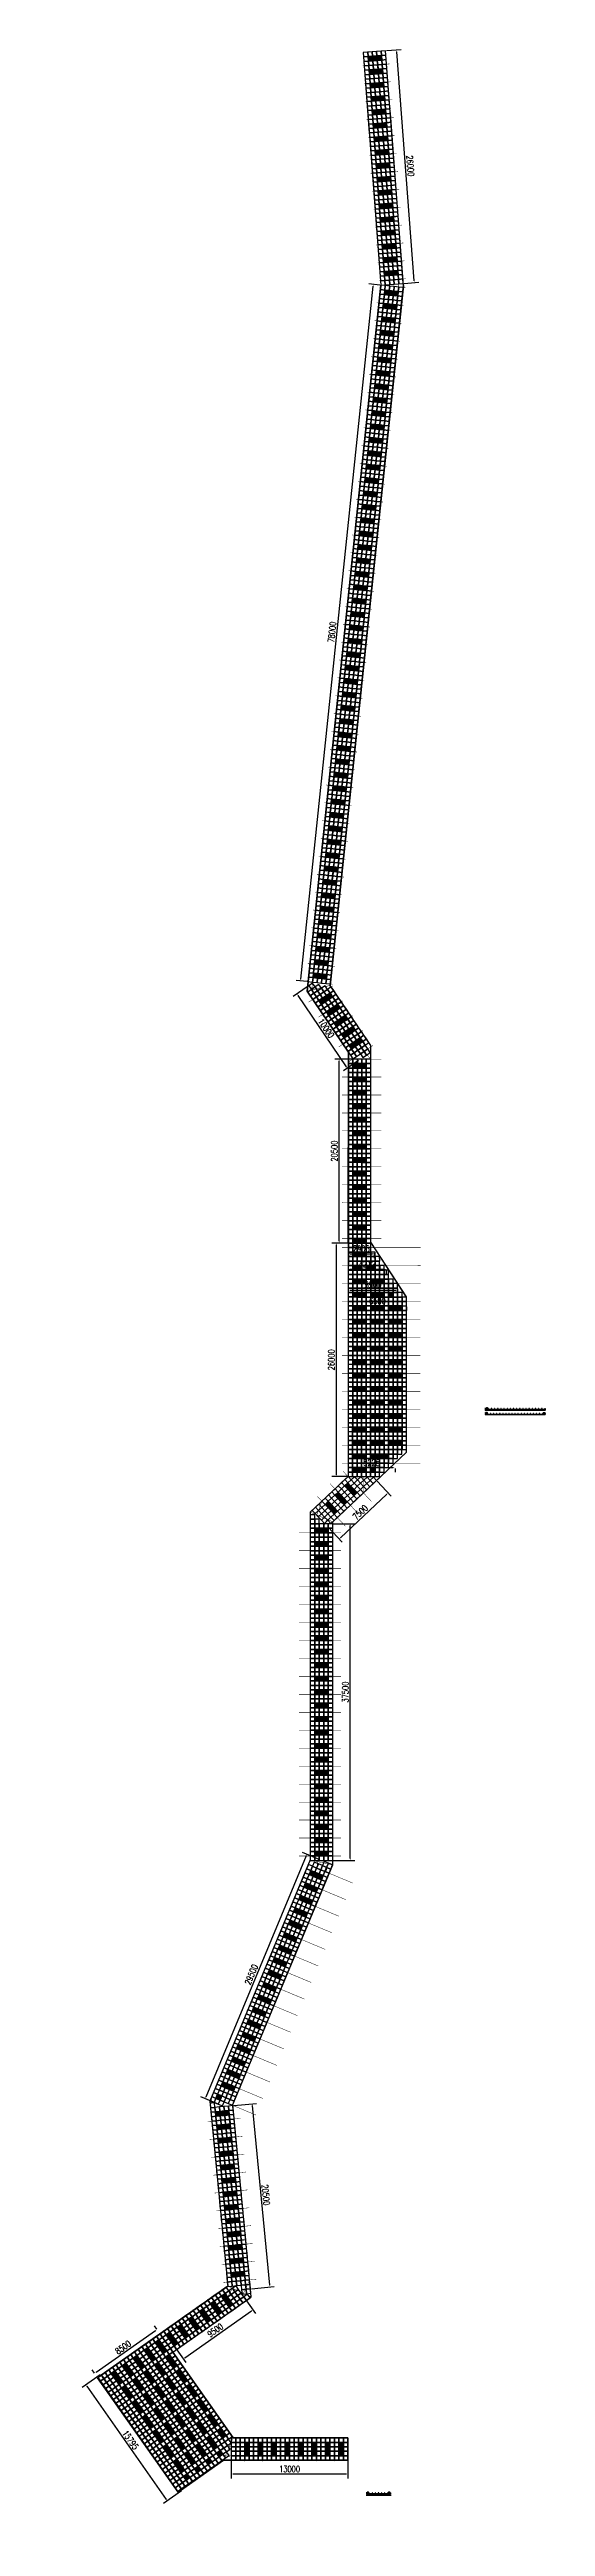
# Model space of a CAD drawing. Extents: x 833816 to 4746262, y -3629782 to -1973088.
# Drawn here: x 1968217 to 2023501, y -2329830 to -2053940 of the extents above; entities that cross this region are included whole.
import ezdxf

# ---------------------------------------------------------------- set-up
doc = ezdxf.new("R2010")
doc.units = 0
doc.header["$LTSCALE"] = 1000
doc.header["$MEASUREMENT"] = 0
doc.header["$PDMODE"] = 32
doc.layers.add('W-FLOAT_BOWL浮筒', color=253, linetype='Continuous')
doc.layers.add('W-STEEL_FRAME钢架', color=3, linetype='Continuous')
doc.styles.add('STANDARD_T3', font='simplex.shx', dxfattribs={"width": 0.7, "bigfont": 'gbcbig.shx'})
doc.dimstyles.new('W&&20', dxfattribs={"dimtxt": 70, "dimasz": 20, "dimexe": 50, "dimexo": 60, "dimgap": 20, "dimtad": 1, "dimdec": 0, "dimzin": 0, "dimdsep": 46, "dimtxsty": 'STANDARD_T3', "dimcen": 0.09, "dimclrd": 1, "dimclre": 1, "dimclrt": 7, "dimazin": 2, "dimtfac": 1, "dimtdec": 0, "dimtix": 1, "dimtmove": 1, "dimatfit": 3, "dimfxl": 100, "dimtolj": 1, "dimtzin": 0, "dimarcsym": 0})
doc.dimstyles.new('W&&200', dxfattribs={"dimtxt": 700, "dimasz": 200, "dimexe": 500, "dimexo": 600, "dimgap": 200, "dimtad": 1, "dimdec": 0, "dimzin": 0, "dimdsep": 46, "dimtxsty": 'STANDARD_T3', "dimcen": 0.09, "dimclrd": 1, "dimclre": 1, "dimclrt": 7, "dimazin": 2, "dimtfac": 1, "dimtdec": 0, "dimtix": 1, "dimtmove": 2, "dimatfit": 3, "dimfxl": 100, "dimtolj": 1, "dimtzin": 0, "dimarcsym": 0})

msp = doc.modelspace()

# ---------------------------------------------------------------- blocks, each defined once
blk = doc.blocks.new('浮筒')
at = {"layer": 'W-FLOAT_BOWL浮筒'}
blk.add_lwpolyline([(-230, -268), (268, -230), (230, 268), (-268, 230)], close=True, dxfattribs=at)
blk = doc.blocks.new('*U212')
at = {"color": 2, "const_width": 50}
blk.add_lwpolyline([(-2331, 0), (2331, 0)], dxfattribs=at)
blk = doc.blocks.new('*U213')
at = {"color": 0, "linetype": 'ByBlock', "lineweight": -2, "transparency": 16777216}
for p in [(0, 0), (0, -2000), (0, -4000), (0, -6000), (0, -8000), (0, -10000), (0, -12000), (0, -14000), (0, -16000), (0, -18000), (0, -20000), (0, -22000), (0, -24000), (0, -26000), (0, -28000), (0, -30000), (0, -32000), (0, -34000), (0, -36000)]:
    blk.add_blockref('*U212', p, dxfattribs=at)
blk = doc.blocks.new('*U206')
at = {"color": 2, "const_width": 50}
blk.add_lwpolyline([(-1512, 0), (1512, 0)], dxfattribs=at)
blk = doc.blocks.new('*U207')
at = {"color": 0, "linetype": 'ByBlock', "lineweight": -2, "transparency": 16777216}
for p in [(0, 0), (0, -2000), (0, -4000), (0, -6000), (0, -8000), (0, -10000), (0, -12000), (0, -14000), (0, -16000), (0, -18000), (0, -20000), (0, -22000), (0, -24000)]:
    blk.add_blockref('*U206', p, dxfattribs=at)
blk = doc.blocks.new('*U209')
at = {"color": 2, "const_width": 50}
blk.add_lwpolyline([(-1512, 0), (1512, 0)], dxfattribs=at)
blk = doc.blocks.new('*U217')
at = {"color": 0, "linetype": 'ByBlock', "lineweight": -2, "transparency": 16777216}
for p in [(0, 0), (0, -2000), (0, -4000), (0, -6000), (0, -8000), (0, -10000), (0, -12000), (0, -14000), (0, -16000), (0, -18000), (0, -20000), (0, -22000), (0, -24000), (0, -26000), (0, -28000), (0, -30000), (0, -32000), (0, -34000), (0, -36000), (0, -38000), (0, -40000), (0, -42000), (0, -44000), (0, -46000), (0, -48000), (0, -50000), (0, -52000), (0, -54000), (0, -56000), (0, -58000), (0, -60000), (0, -62000), (0, -64000), (0, -66000), (0, -68000), (0, -70000), (0, -72000), (0, -74000), (0, -76000), (0, -78000)]:
    blk.add_blockref('*U209', p, dxfattribs=at)
blk = doc.blocks.new('空格子')
at = {"layer": 'W-FLOAT_BOWL浮筒'}
h = blk.add_hatch(dxfattribs=at)
h.set_pattern_fill('ANSI31', color=256, scale=50)
h.set_pattern_definition([(45, (0, 0), (-56.127, 56.127), [])])
h.paths.add_polyline_path([(219, 263), (-280, 225), (-242, -274), (256, -236)])
blk.add_lwpolyline([(-242, -274), (256, -236), (219, 263), (-280, 225)], close=True, dxfattribs=at)
blk = doc.blocks.new('*U204')
at = {"color": 2, "const_width": 50}
blk.add_lwpolyline([(1617, 0), (-1617, 0)], dxfattribs=at)
blk = doc.blocks.new('*U216')
at = {"color": 0, "linetype": 'ByBlock', "lineweight": -2, "transparency": 16777216}
for p in [(0, 0), (0, -2000), (0, -4000), (0, -6000), (0, -8000)]:
    blk.add_blockref('*U204', p, dxfattribs=at)
blk = doc.blocks.new('*U218')
at = {"color": 2, "const_width": 50}
blk.add_lwpolyline([(-4375, 0), (0, 0)], dxfattribs=at)
blk = doc.blocks.new('*U219')
at = {"color": 0, "linetype": 'ByBlock', "lineweight": -2, "transparency": 16777216}
for p in [(0, 0), (0, -2000), (0, -4000), (0, -6000), (0, -8000), (0, -10000), (0, -12000), (0, -14000), (0, -16000), (0, -18000), (0, -20000)]:
    blk.add_blockref('*U218', p, dxfattribs=at)
blk = doc.blocks.new('*U214')
at = {"color": 2, "const_width": 50}
blk.add_lwpolyline([(-2309, 0), (2309, 0)], dxfattribs=at)
blk = doc.blocks.new('*U215')
at = {"color": 0, "linetype": 'ByBlock', "lineweight": -2, "transparency": 16777216}
for p in [(0, 0), (0, -2000), (0, -4000)]:
    blk.add_blockref('*U214', p, dxfattribs=at)
blk = doc.blocks.new('*U208')
at = {"color": 2, "const_width": 50}
blk.add_lwpolyline([(-2682, 0), (2682, 0)], dxfattribs=at)
blk = doc.blocks.new('*U205')
at = {"color": 0, "linetype": 'ByBlock', "lineweight": -2, "transparency": 16777216}
for p in [(0, 0), (0, -2000), (0, -4000), (0, -6000), (0, -8000), (0, -10000), (0, -12000), (0, -14000), (0, -16000), (0, -18000), (0, -20000), (0, -22000), (0, -24000), (0, -26000), (0, -28000)]:
    blk.add_blockref('*U208', p, dxfattribs=at)
blk = doc.blocks.new('*U210')
at = {"color": 2, "const_width": 50}
blk.add_lwpolyline([(-1848, 0), (1848, 0)], dxfattribs=at)
blk = doc.blocks.new('*U211')
at = {"color": 0, "linetype": 'ByBlock', "lineweight": -2, "transparency": 16777216}
for p in [(0, 0), (0, -2000), (0, -4000), (0, -6000), (0, -8000), (0, -10000), (0, -12000), (0, -14000), (0, -16000), (0, -18000)]:
    blk.add_blockref('*U210', p, dxfattribs=at)
blk = doc.blocks.new('*U220')
at = {"color": 2, "const_width": 50}
blk.add_lwpolyline([(0, 1350), (0, -1350)], dxfattribs=at)
blk = doc.blocks.new('*U221')
at = {"color": 0, "linetype": 'ByBlock', "lineweight": -2, "transparency": 16777216}
for p in [(-10000, 0), (-8000, 0), (-6000, 0), (-4000, 0), (-2000, 0), (0, 0)]:
    blk.add_blockref('*U220', p, dxfattribs=at)
blk = doc.blocks.new('*U202')
at = {"color": 2, "const_width": 50}
blk.add_lwpolyline([(0, 1350), (0, -1350)], dxfattribs=at)
blk = doc.blocks.new('*U203')
at = {"color": 0, "linetype": 'ByBlock', "lineweight": -2, "transparency": 16777216}
for p in [(-8000, 0), (-6000, 0), (-4000, 0), (-2000, 0), (0, 0)]:
    blk.add_blockref('*U202', p, dxfattribs=at)
blk = doc.blocks.new('*U222')
at = {"color": 2, "const_width": 50}
blk.add_lwpolyline([(4537, -6464), (-4537, 6464)], dxfattribs=at)
blk = doc.blocks.new('*U223')
at = {"color": 0, "linetype": 'ByBlock', "lineweight": -2, "transparency": 16777216}
blk.add_blockref('*U222', (0, 0), dxfattribs=at)
blk = doc.blocks.new('*U200')
at = {"rotation": 54.93270075368672}
blk.add_blockref('*U223', (0, 0), dxfattribs=at)
blk = doc.blocks.new('*U201')
at = {"color": 0, "linetype": 'ByBlock', "lineweight": -2, "transparency": 16777216}
for p in [(0, 6000), (0, 4000), (0, 2000), (0, 0)]:
    blk.add_blockref('*U200', p, dxfattribs=at)
blk = doc.blocks.new('*D224')
at = {"color": 1, "lineweight": -2, "transparency": 16777216}
for p, q in [((1988473, -2322060), (1988473, -2324486)), ((2001473, -2322060), (2001473, -2324486)), ((1988673, -2323986), (2001273, -2323986))]:
    blk.add_line(p, q, dxfattribs=at)
at = {"color": 1, "transparency": 16777216}
for points in [[(1988673, -2323953), (1988673, -2324020), (1988473, -2323986)], [(2001273, -2323953), (2001273, -2324020), (2001473, -2323986)]]:
    blk.add_solid(points, dxfattribs=at)
at = {"layer": 'Defpoints', "color": 0, "transparency": 16777216}
for p in [(1988473, -2321460), (2001473, -2321460), (2001473, -2323986)]:
    blk.add_point(p, dxfattribs=at)
at = {"color": 7, "transparency": 16777216, "insert": (1994973, -2323436), "char_height": 700, "attachment_point": 5, "style": 'STANDARD_T3'}
blk.add_mtext('\\A1;13000', dxfattribs=at)
blk = doc.blocks.new('*D225')
at = {"color": 1, "lineweight": -2, "transparency": 16777216}
for p, q in [((1973854, -2312930), (1971845, -2314340)), ((1972369, -2314217), (1981211, -2326819)), ((1982926, -2325860), (1980917, -2327270))]:
    blk.add_line(p, q, dxfattribs=at)
at = {"color": 1, "transparency": 16777216}
for points in [[(1972396, -2314197), (1972342, -2314236), (1972254, -2314053)], [(1981239, -2326800), (1981184, -2326838), (1981326, -2326983)]]:
    blk.add_solid(points, dxfattribs=at)
at = {"layer": 'Defpoints', "color": 0, "transparency": 16777216}
for p in [(1974346, -2312586), (1983417, -2325516), (1981326, -2326983)]:
    blk.add_point(p, dxfattribs=at)
at = {"color": 7, "transparency": 16777216, "insert": (1977240, -2320202), "char_height": 700, "attachment_point": 5, "rotation": 305.05408, "style": 'STANDARD_T3'}
blk.add_mtext('\\A1;15795', dxfattribs=at)
blk = doc.blocks.new('*D226')
at = {"color": 1, "lineweight": -2, "transparency": 16777216}
for p, q in [((1973420, -2312660), (1980045, -2307999)), ((1980196, -2307867), (1979921, -2307475)), ((1973244, -2312758), (1972968, -2312366))]:
    blk.add_line(p, q, dxfattribs=at)
at = {"color": 1, "transparency": 16777216}
for points in [[(1980026, -2307972), (1980064, -2308027), (1980208, -2307884)], [(1973401, -2312633), (1973439, -2312687), (1973256, -2312775)]]:
    blk.add_solid(points, dxfattribs=at)
at = {"layer": 'Defpoints', "color": 0, "transparency": 16777216}
for p in [(1980208, -2307884), (1980542, -2308358), (1973589, -2313249)]:
    blk.add_point(p, dxfattribs=at)
at = {"color": 7, "transparency": 16777216, "insert": (1976416, -2309880), "char_height": 700, "attachment_point": 5, "rotation": 35.12486, "style": 'STANDARD_T3'}
blk.add_mtext('\\A1;8500', dxfattribs=at)
blk = doc.blocks.new('*D227')
at = {"color": 1, "lineweight": -2, "transparency": 16777216}
for p, q in [((1983286, -2311042), (1990729, -2305807)), ((1989929, -2304322), (1991180, -2306100)), ((1982159, -2309788), (1983410, -2311566))]:
    blk.add_line(p, q, dxfattribs=at)
at = {"color": 1, "transparency": 16777216}
for points in [[(1990709, -2305779), (1990748, -2305834), (1990892, -2305692)], [(1983266, -2311015), (1983305, -2311070), (1983122, -2311157)]]:
    blk.add_solid(points, dxfattribs=at)
at = {"layer": 'Defpoints', "color": 0, "transparency": 16777216}
for p in [(1989584, -2303832), (1990892, -2305692), (1981814, -2309297)]:
    blk.add_point(p, dxfattribs=at)
at = {"color": 7, "transparency": 16777216, "insert": (1986691, -2307975), "char_height": 700, "attachment_point": 5, "rotation": 35.12478, "style": 'STANDARD_T3'}
blk.add_mtext('\\A1;9500', dxfattribs=at)
blk = doc.blocks.new('*D228')
at = {"color": 1, "lineweight": -2, "transparency": 16777216}
for p, q in [((1988751, -2282946), (1991290, -2282701)), ((1990811, -2282948), (1992743, -2302955)), ((1990721, -2303351), (1993259, -2303106))]:
    blk.add_line(p, q, dxfattribs=at)
at = {"color": 1, "transparency": 16777216}
for points in [[(1990845, -2282945), (1990778, -2282951), (1990792, -2282749)], [(1992776, -2302952), (1992709, -2302958), (1992762, -2303154)]]:
    blk.add_solid(points, dxfattribs=at)
at = {"layer": 'Defpoints', "color": 0, "transparency": 16777216}
for p in [(1988154, -2283004), (1990124, -2303409), (1992762, -2303154)]:
    blk.add_point(p, dxfattribs=at)
at = {"color": 7, "transparency": 16777216, "insert": (1992324, -2292899), "char_height": 700, "attachment_point": 5, "rotation": 275.51358, "style": 'STANDARD_T3'}
blk.add_mtext('\\A1;20500', dxfattribs=at)
blk = doc.blocks.new('*D229')
at = {"color": 1, "lineweight": -2, "transparency": 16777216}
for p, q in [((1996811, -2255135), (1985624, -2281998)), ((1998282, -2255530), (1996427, -2254758)), ((1986941, -2282763), (1985085, -2281991))]:
    blk.add_line(p, q, dxfattribs=at)
at = {"color": 1, "transparency": 16777216}
for points in [[(1996780, -2255122), (1996842, -2255147), (1996888, -2254950)], [(1985593, -2281985), (1985655, -2282011), (1985547, -2282183)]]:
    blk.add_solid(points, dxfattribs=at)
at = {"layer": 'Defpoints', "color": 0, "transparency": 16777216}
for p in [(1998836, -2255761), (1985547, -2282183), (1987495, -2282994)]:
    blk.add_point(p, dxfattribs=at)
at = {"color": 7, "transparency": 16777216, "insert": (1990710, -2268355), "char_height": 700, "attachment_point": 5, "rotation": 67.39065, "style": 'STANDARD_T3'}
blk.add_mtext('\\A1;29500', dxfattribs=at)
blk = doc.blocks.new('*D230')
at = {"color": 1, "lineweight": -2, "transparency": 16777216}
for p, q in [((1999880, -2218145), (2002244, -2218145)), ((2001744, -2255445), (2001744, -2218345)), ((1999880, -2255645), (2002244, -2255645))]:
    blk.add_line(p, q, dxfattribs=at)
at = {"color": 1, "transparency": 16777216}
for points in [[(2001711, -2218345), (2001778, -2218345), (2001744, -2218145)], [(2001711, -2255445), (2001778, -2255445), (2001744, -2255645)]]:
    blk.add_solid(points, dxfattribs=at)
at = {"layer": 'Defpoints', "color": 0, "transparency": 16777216}
for p in [(1999280, -2218145), (2001744, -2218145), (1999280, -2255645)]:
    blk.add_point(p, dxfattribs=at)
at = {"color": 7, "transparency": 16777216, "insert": (2001194, -2236895), "char_height": 700, "attachment_point": 5, "rotation": 90, "style": 'STANDARD_T3'}
blk.add_mtext('\\A1;37500', dxfattribs=at)
blk = doc.blocks.new('*U231')
at = {"color": 2, "const_width": 50}
blk.add_lwpolyline([(-4375, 0), (4375, 0)], dxfattribs=at)
blk = doc.blocks.new('*U232')
at = {"color": 0, "linetype": 'ByBlock', "lineweight": -2, "transparency": 16777216}
for p in [(0, 0), (0, -2000), (0, -4000), (0, -6000), (0, -8000), (0, -10000), (0, -12000), (0, -14000), (0, -16000), (0, -18000), (0, -20000), (0, -22000), (0, -24000)]:
    blk.add_blockref('*U231', p, dxfattribs=at)
blk = doc.blocks.new('*D233')
at = {"color": 1, "lineweight": -2, "transparency": 16777216}
for p, q in [((2001419, -2166388), (2000011, -2166388)), ((2000511, -2186687), (2000511, -2166588)), ((2001419, -2186887), (2000011, -2186887))]:
    blk.add_line(p, q, dxfattribs=at)
at = {"color": 1, "transparency": 16777216}
for points in [[(2000478, -2166588), (2000544, -2166588), (2000511, -2166388)], [(2000478, -2186687), (2000544, -2186687), (2000511, -2186887)]]:
    blk.add_solid(points, dxfattribs=at)
at = {"layer": 'Defpoints', "color": 0, "transparency": 16777216}
for p in [(2000511, -2166388), (2002019, -2166388), (2002019, -2186887)]:
    blk.add_point(p, dxfattribs=at)
at = {"color": 7, "transparency": 16777216, "insert": (1999961, -2176638), "char_height": 700, "attachment_point": 5, "rotation": 90, "style": 'STANDARD_T3'}
blk.add_mtext('\\A1;20500', dxfattribs=at)
blk = doc.blocks.new('*D234')
at = {"color": 1, "lineweight": -2, "transparency": 16777216}
for p, q in [((2001419, -2186887), (1999682, -2186886)), ((2000181, -2187087), (2000168, -2212687)), ((2001405, -2212887), (1999668, -2212886))]:
    blk.add_line(p, q, dxfattribs=at)
at = {"color": 1, "transparency": 16777216}
for points in [[(2000148, -2187087), (2000215, -2187087), (2000182, -2186887)], [(2000135, -2212687), (2000202, -2212687), (2000168, -2212887)]]:
    blk.add_solid(points, dxfattribs=at)
at = {"layer": 'Defpoints', "color": 0, "transparency": 16777216}
for p in [(2002019, -2186887), (2000168, -2212887), (2002005, -2212887)]:
    blk.add_point(p, dxfattribs=at)
at = {"color": 7, "transparency": 16777216, "insert": (1999625, -2199886), "char_height": 700, "attachment_point": 5, "rotation": 89.97046, "style": 'STANDARD_T3'}
blk.add_mtext('\\A1;26000', dxfattribs=at)
blk = doc.blocks.new('*D235')
at = {"color": 1, "lineweight": -2, "transparency": 16777216}
for p, q in [((1997046, -2158280), (1995384, -2159404)), ((1995910, -2159289), (2001287, -2167242)), ((2002648, -2166563), (2000985, -2167688))]:
    blk.add_line(p, q, dxfattribs=at)
at = {"color": 1, "transparency": 16777216}
for points in [[(1995937, -2159271), (1995882, -2159308), (1995798, -2159124)], [(2001315, -2167223), (2001260, -2167261), (2001399, -2167408)]]:
    blk.add_solid(points, dxfattribs=at)
at = {"layer": 'Defpoints', "color": 0, "transparency": 16777216}
for p in [(1997543, -2157944), (2001399, -2167408), (2003145, -2166227)]:
    blk.add_point(p, dxfattribs=at)
at = {"color": 7, "transparency": 16777216, "insert": (1999054, -2162958), "char_height": 700, "attachment_point": 5, "rotation": 304.06778, "style": 'STANDARD_T3'}
blk.add_mtext('\\A1;10000', dxfattribs=at)
blk = doc.blocks.new('*D236')
at = {"color": 1, "lineweight": -2, "transparency": 16777216}
for p, q in [((2005049, -2080175), (2003809, -2080046)), ((1996218, -2157476), (2004285, -2080297)), ((1996940, -2157753), (1995700, -2157623))]:
    blk.add_line(p, q, dxfattribs=at)
at = {"color": 1, "transparency": 16777216}
for points in [[(2004252, -2080293), (2004318, -2080300), (2004306, -2080098)], [(1996185, -2157473), (1996251, -2157480), (1996197, -2157675)]]:
    blk.add_solid(points, dxfattribs=at)
at = {"layer": 'Defpoints', "color": 0, "transparency": 16777216}
for p in [(2004306, -2080098), (2005645, -2080238), (1997537, -2157815)]:
    blk.add_point(p, dxfattribs=at)
at = {"color": 7, "transparency": 16777216, "insert": (1999705, -2118829), "char_height": 700, "attachment_point": 5, "rotation": 84.03291, "style": 'STANDARD_T3'}
blk.add_mtext('\\A1;78000', dxfattribs=at)
blk = doc.blocks.new('*D237')
at = {"color": 1, "lineweight": -2, "transparency": 16777216}
for p, q in [((2005779, -2054064), (2007406, -2053940)), ((2008854, -2079705), (2006922, -2054178)), ((2007741, -2079989), (2009368, -2079866))]:
    blk.add_line(p, q, dxfattribs=at)
at = {"color": 1, "transparency": 16777216}
for points in [[(2006956, -2054175), (2006889, -2054180), (2006907, -2053978)], [(2008887, -2079702), (2008821, -2079707), (2008869, -2079904)]]:
    blk.add_solid(points, dxfattribs=at)
at = {"layer": 'Defpoints', "color": 0, "transparency": 16777216}
for p in [(2005180, -2054109), (2006907, -2053978), (2007142, -2080035)]:
    blk.add_point(p, dxfattribs=at)
at = {"color": 7, "transparency": 16777216, "insert": (2008437, -2066900), "char_height": 700, "attachment_point": 5, "rotation": 274.32759, "style": 'STANDARD_T3'}
blk.add_mtext('\\A1;26000', dxfattribs=at)
blk = doc.blocks.new('*D238')
at = {"color": 1, "lineweight": -2, "transparency": 16777216}
for p, q in [((2001518, -2187987), (2001518, -2188564)), ((2001718, -2188064), (2004223, -2188065)), ((2004423, -2187989), (2004423, -2188565))]:
    blk.add_line(p, q, dxfattribs=at)
at = {"color": 1, "transparency": 16777216}
for points in [[(2001718, -2188030), (2001718, -2188097), (2001518, -2188064)], [(2004223, -2188032), (2004223, -2188098), (2004423, -2188065)]]:
    blk.add_solid(points, dxfattribs=at)
at = {"layer": 'Defpoints', "color": 0, "transparency": 16777216}
for p in [(2001519, -2187387), (2004424, -2187389), (2004423, -2188065)]:
    blk.add_point(p, dxfattribs=at)
at = {"color": 7, "transparency": 16777216, "insert": (2002971, -2187514), "char_height": 700, "attachment_point": 5, "rotation": 359.96834, "style": 'STANDARD_T3'}
blk.add_mtext('\\A1;2905', dxfattribs=at)
blk = doc.blocks.new('*D239')
at = {"color": 1, "lineweight": -2, "transparency": 16777216}
for p, q in [((2001517, -2189987), (2001517, -2190277)), ((2001717, -2189778), (2005530, -2189780)), ((2005730, -2189990), (2005729, -2190280))]:
    blk.add_line(p, q, dxfattribs=at)
at = {"color": 1, "transparency": 16777216}
for points in [[(2001717, -2189744), (2001717, -2189811), (2001517, -2189777)], [(2005530, -2189746), (2005530, -2189813), (2005730, -2189780)]]:
    blk.add_solid(points, dxfattribs=at)
at = {"layer": 'Defpoints', "color": 0, "transparency": 16777216}
for p in [(2001518, -2189387), (2005730, -2189390), (2005730, -2189780)]:
    blk.add_point(p, dxfattribs=at)
at = {"color": 7, "transparency": 16777216, "insert": (2003624, -2189229), "char_height": 700, "attachment_point": 5, "rotation": 359.969, "style": 'STANDARD_T3'}
blk.add_mtext('\\A1;4212', dxfattribs=at)
blk = doc.blocks.new('*D240')
at = {"color": 1, "lineweight": -2, "transparency": 16777216}
for p, q in [((2001516, -2191987), (2001516, -2192615)), ((2001716, -2192115), (2006816, -2192118)), ((2007016, -2191990), (2007016, -2192618))]:
    blk.add_line(p, q, dxfattribs=at)
at = {"color": 1, "transparency": 16777216}
for points in [[(2001716, -2192082), (2001716, -2192148), (2001516, -2192115)], [(2006816, -2192084), (2006816, -2192151), (2007016, -2192118)]]:
    blk.add_solid(points, dxfattribs=at)
at = {"layer": 'Defpoints', "color": 0, "transparency": 16777216}
for p in [(2001516, -2191387), (2007016, -2191390), (2007016, -2192118)]:
    blk.add_point(p, dxfattribs=at)
at = {"color": 7, "transparency": 16777216, "insert": (2004266, -2191566), "char_height": 700, "attachment_point": 5, "rotation": 359.97046, "style": 'STANDARD_T3'}
blk.add_mtext('\\A1;5500', dxfattribs=at)
blk = doc.blocks.new('*D241')
at = {"color": 1, "lineweight": -2, "transparency": 16777216}
for p, q in [((2001515, -2193987), (2001515, -2194387)), ((2001715, -2193887), (2007815, -2193890)), ((2008015, -2193991), (2008015, -2194391))]:
    blk.add_line(p, q, dxfattribs=at)
at = {"color": 1, "transparency": 16777216}
for points in [[(2001715, -2193854), (2001715, -2193921), (2001515, -2193887)], [(2007815, -2193857), (2007815, -2193924), (2008015, -2193891)]]:
    blk.add_solid(points, dxfattribs=at)
at = {"layer": 'Defpoints', "color": 0, "transparency": 16777216}
for p in [(2001515, -2193387), (2008015, -2193391), (2008015, -2193891)]:
    blk.add_point(p, dxfattribs=at)
at = {"color": 7, "transparency": 16777216, "insert": (2004765, -2193339), "char_height": 700, "attachment_point": 5, "rotation": 359.96951, "style": 'STANDARD_T3'}
blk.add_mtext('\\A1;6500', dxfattribs=at)
blk = doc.blocks.new('*D242')
at = {"color": 1, "lineweight": -2, "transparency": 16777216}
for p, q in [((2001506, -2211987), (2001506, -2212389)), ((2001706, -2211889), (2006531, -2211889)), ((2006731, -2211987), (2006731, -2212389))]:
    blk.add_line(p, q, dxfattribs=at)
at = {"color": 1, "transparency": 16777216}
for points in [[(2001706, -2211856), (2001706, -2211923), (2001506, -2211889)], [(2006531, -2211856), (2006531, -2211923), (2006731, -2211889)]]:
    blk.add_solid(points, dxfattribs=at)
at = {"layer": 'Defpoints', "color": 0, "transparency": 16777216}
for p in [(2001506, -2211387), (2006731, -2211387), (2006731, -2211889)]:
    blk.add_point(p, dxfattribs=at)
at = {"color": 7, "transparency": 16777216, "insert": (2004119, -2211339), "char_height": 700, "attachment_point": 5, "style": 'STANDARD_T3'}
blk.add_mtext('\\A1;5225', dxfattribs=at)
blk = doc.blocks.new('*D243')
at = {"color": 1, "lineweight": -2, "transparency": 16777216}
for p, q in [((2000642, -2219704), (2005812, -2214837)), ((2004736, -2213402), (2006301, -2215064)), ((1999275, -2218543), (2000839, -2220205))]:
    blk.add_line(p, q, dxfattribs=at)
at = {"color": 1, "transparency": 16777216}
for points in [[(2005789, -2214813), (2005835, -2214861), (2005958, -2214700)], [(2000619, -2219679), (2000665, -2219728), (2000497, -2219841)]]:
    blk.add_solid(points, dxfattribs=at)
at = {"layer": 'Defpoints', "color": 0, "transparency": 16777216}
for p in [(2004325, -2212965), (2005958, -2214700), (1998864, -2218106)]:
    blk.add_point(p, dxfattribs=at)
at = {"color": 7, "transparency": 16777216, "insert": (2002850, -2216870), "char_height": 700, "attachment_point": 5, "rotation": 43.2668, "style": 'STANDARD_T3'}
blk.add_mtext('\\A1;7500', dxfattribs=at)
blk = doc.blocks.new('*D305')
at = {"color": 1, "lineweight": -2, "transparency": 16777216}
for p, q in [((2016812, -2205260), (2016812, -2205226)), ((2016832, -2205276), (2017092, -2205276)), ((2017112, -2205260), (2017112, -2205226))]:
    blk.add_line(p, q, dxfattribs=at)
at = {"color": 1, "transparency": 16777216}
for points in [[(2016832, -2205273), (2016832, -2205279), (2016812, -2205276)], [(2017092, -2205273), (2017092, -2205279), (2017112, -2205276)]]:
    blk.add_solid(points, dxfattribs=at)
at = {"layer": 'Defpoints', "color": 0, "transparency": 16777216}
for p in [(2016812, -2205320), (2017112, -2205276), (2017112, -2205320)]:
    blk.add_point(p, dxfattribs=at)
at = {"color": 7, "transparency": 16777216, "insert": (2016962, -2205221), "char_height": 70, "attachment_point": 5, "style": 'STANDARD_T3'}
blk.add_mtext('\\A1;300', dxfattribs=at)
blk = doc.blocks.new('*U306')
at = {"color": 5}
blk.add_lwpolyline([(-25, -25), (25, -25), (25, 25), (-25, 25)], close=True, dxfattribs=at)
blk = doc.blocks.new('*U307')
at = {"color": 0, "linetype": 'ByBlock', "lineweight": -2, "transparency": 16777216}
for p in [(0, 0), (350, 0), (700, 0), (1050, 0), (1400, 0), (1750, 0), (2100, 0), (2450, 0), (2800, 0), (3150, 0), (3500, 0), (3850, 0), (4200, 0), (4550, 0), (4900, 0), (5250, 0), (5600, 0), (5950, 0)]:
    blk.add_blockref('*U306', p, dxfattribs=at)
blk = doc.blocks.new('*D308')
at = {"color": 1, "lineweight": -2, "transparency": 16777216}
for p, q in [((2016762, -2205430), (2016762, -2205546)), ((2016782, -2205496), (2023442, -2205496)), ((2023462, -2205430), (2023462, -2205546))]:
    blk.add_line(p, q, dxfattribs=at)
at = {"color": 1, "transparency": 16777216}
for points in [[(2016782, -2205493), (2016782, -2205500), (2016762, -2205496)], [(2023442, -2205493), (2023442, -2205500), (2023462, -2205496)]]:
    blk.add_solid(points, dxfattribs=at)
at = {"layer": 'Defpoints', "color": 0, "transparency": 16777216}
for p in [(2016762, -2205370), (2023462, -2205370), (2023462, -2205496)]:
    blk.add_point(p, dxfattribs=at)
at = {"color": 7, "transparency": 16777216, "insert": (2020112, -2205441), "char_height": 70, "attachment_point": 5, "style": 'STANDARD_T3'}
blk.add_mtext('\\A1;6700', dxfattribs=at)
blk = doc.blocks.new('*D310')
at = {"color": 1, "lineweight": -2, "transparency": 16777216}
for p, q in [((2003536, -2326272), (2003536, -2326412)), ((2003556, -2326362), (2006216, -2326362)), ((2006236, -2326272), (2006236, -2326412))]:
    blk.add_line(p, q, dxfattribs=at)
at = {"color": 1, "transparency": 16777216}
for points in [[(2003556, -2326358), (2003556, -2326365), (2003536, -2326362)], [(2006216, -2326358), (2006216, -2326365), (2006236, -2326362)]]:
    blk.add_solid(points, dxfattribs=at)
at = {"layer": 'Defpoints', "color": 0, "transparency": 16777216}
for p in [(2003536, -2326212), (2006236, -2326212), (2006236, -2326362)]:
    blk.add_point(p, dxfattribs=at)
at = {"color": 7, "transparency": 16777216, "insert": (2004886, -2326307), "char_height": 70, "attachment_point": 5, "style": 'STANDARD_T3'}
blk.add_mtext('\\A1;2700', dxfattribs=at)
blk = doc.blocks.new('*D311')
at = {"color": 1, "lineweight": -2, "transparency": 16777216}
for p, q in [((2003596, -2326032), (2003596, -2325999)), ((2003616, -2326049), (2003796, -2326049)), ((2003816, -2326032), (2003816, -2325999))]:
    blk.add_line(p, q, dxfattribs=at)
at = {"color": 1, "transparency": 16777216}
for points in [[(2003616, -2326045), (2003616, -2326052), (2003596, -2326049)], [(2003796, -2326045), (2003796, -2326052), (2003816, -2326049)]]:
    blk.add_solid(points, dxfattribs=at)
at = {"layer": 'Defpoints', "color": 0, "transparency": 16777216}
for p in [(2003596, -2326092), (2003816, -2326049), (2003816, -2326092)]:
    blk.add_point(p, dxfattribs=at)
at = {"color": 7, "transparency": 16777216, "insert": (2003706, -2325994), "char_height": 70, "attachment_point": 5, "style": 'STANDARD_T3'}
blk.add_mtext('\\A1;220', dxfattribs=at)
blk = doc.blocks.new('*U312')
at = {"color": 5}
blk.add_lwpolyline([(-20, -30), (20, -30), (20, 30), (-20, 30)], close=True, dxfattribs=at)
blk = doc.blocks.new('*U313')
at = {"color": 0, "linetype": 'ByBlock', "lineweight": -2, "transparency": 16777216}
for p in [(0, 0), (350, 0), (700, 0), (1050, 0), (1400, 0), (1750, 0), (2100, 0)]:
    blk.add_blockref('*U312', p, dxfattribs=at)
blk = doc.blocks.new('*D314')
at = {"color": 1, "lineweight": -2, "transparency": 16777216}
for p, q in [((2005956, -2326032), (2005956, -2325999)), ((2006156, -2326049), (2005976, -2326049)), ((2006176, -2326032), (2006176, -2325999))]:
    blk.add_line(p, q, dxfattribs=at)
at = {"color": 1, "transparency": 16777216}
for points in [[(2005976, -2326046), (2005976, -2326052), (2005956, -2326049)], [(2006156, -2326046), (2006156, -2326052), (2006176, -2326049)]]:
    blk.add_solid(points, dxfattribs=at)
at = {"layer": 'Defpoints', "color": 0, "transparency": 16777216}
for p in [(2005956, -2326049), (2005956, -2326092), (2006176, -2326092)]:
    blk.add_point(p, dxfattribs=at)
at = {"color": 7, "transparency": 16777216, "insert": (2006066, -2325994), "char_height": 70, "attachment_point": 5, "style": 'STANDARD_T3'}
blk.add_mtext('\\A1;220', dxfattribs=at)
blk = doc.blocks.new('*U319')
at = {"color": 5}
blk.add_lwpolyline([(-20, -30), (20, -30), (20, 30), (-20, 30)], close=True, dxfattribs=at)
blk = doc.blocks.new('*U320')
at = {"color": 0, "linetype": 'ByBlock', "lineweight": -2, "transparency": 16777216}
for p in [(0, 0), (340, 0), (680, 0), (1020, 0), (1360, 0), (1700, 0), (2040, 0), (2380, 0), (2720, 0), (3060, 0), (3400, 0), (3740, 0), (4080, 0), (4420, 0), (4760, 0), (5100, 0), (5440, 0), (5780, 0), (6120, 0)]:
    blk.add_blockref('*U319', p, dxfattribs=at)
blk = doc.blocks.new('*D321')
at = {"color": 1, "lineweight": -2, "transparency": 16777216}
for p, q in [((2016815, -2205803), (2016815, -2205764)), ((2016835, -2205814), (2017012, -2205814)), ((2017032, -2205803), (2017032, -2205764))]:
    blk.add_line(p, q, dxfattribs=at)
at = {"color": 1, "transparency": 16777216}
for points in [[(2016835, -2205811), (2016835, -2205818), (2016815, -2205814)], [(2017012, -2205811), (2017012, -2205818), (2017032, -2205814)]]:
    blk.add_solid(points, dxfattribs=at)
at = {"layer": 'Defpoints', "color": 0, "transparency": 16777216}
for p in [(2016815, -2205863), (2017032, -2205814), (2017032, -2205863)]:
    blk.add_point(p, dxfattribs=at)
at = {"color": 7, "transparency": 16777216, "insert": (2016923, -2205759), "char_height": 70, "attachment_point": 5, "style": 'STANDARD_T3'}
blk.add_mtext('\\A1;217', dxfattribs=at)
blk = doc.blocks.new('*D431')
at = {"layer": 'Defpoints', "color": 0, "transparency": 16777216}
for p in [(2023408, -2205863), (2023461, -2205845), (2023461, -2205863)]:
    blk.add_point(p, dxfattribs=at)
at = {"layer": 'W-STEEL_FRAME钢架', "color": 1, "lineweight": -2, "transparency": 16777216}
for p, q in [((2023388, -2205845), (2023368, -2205845)), ((2023408, -2205803), (2023408, -2205795)), ((2023408, -2205845), (2023461, -2205845)), ((2023461, -2205803), (2023461, -2205795)), ((2023481, -2205845), (2023501, -2205845))]:
    blk.add_line(p, q, dxfattribs=at)
at = {"layer": 'W-STEEL_FRAME钢架', "color": 1, "transparency": 16777216}
for points in [[(2023388, -2205842), (2023388, -2205849), (2023408, -2205845)], [(2023481, -2205842), (2023481, -2205849), (2023461, -2205845)]]:
    blk.add_solid(points, dxfattribs=at)
at = {"layer": 'W-STEEL_FRAME钢架', "color": 7, "transparency": 16777216, "insert": (2023435, -2205790), "char_height": 70, "attachment_point": 5, "style": 'STANDARD_T3'}
blk.add_mtext('\\A1;53', dxfattribs=at)
blk = doc.blocks.new('*D432')
at = {"layer": 'Defpoints', "color": 0, "transparency": 16777216}
for p in [(2023192, -2205863), (2023408, -2205835), (2023408, -2205863)]:
    blk.add_point(p, dxfattribs=at)
at = {"layer": 'W-STEEL_FRAME钢架', "color": 1, "lineweight": -2, "transparency": 16777216}
for p, q in [((2023192, -2205803), (2023192, -2205785)), ((2023212, -2205835), (2023388, -2205835)), ((2023408, -2205803), (2023408, -2205785))]:
    blk.add_line(p, q, dxfattribs=at)
at = {"layer": 'W-STEEL_FRAME钢架', "color": 1, "transparency": 16777216}
for points in [[(2023212, -2205831), (2023212, -2205838), (2023192, -2205835)], [(2023388, -2205831), (2023388, -2205838), (2023408, -2205835)]]:
    blk.add_solid(points, dxfattribs=at)
at = {"layer": 'W-STEEL_FRAME钢架', "color": 7, "transparency": 16777216, "insert": (2023300, -2205780), "char_height": 70, "attachment_point": 5, "style": 'STANDARD_T3'}
blk.add_mtext('\\A1;217', dxfattribs=at)

# ---------------------------------------------------------------- dimensions: what is measured, and where the dimension line sits
for p1, p2, distance, picture, middle in [((2007142.4, -2080034.7), (2005180.5, -2054108.9), -1731.7, '*D237', (2008436.6, -2066899.6)), ((1997536.7, -2157815.2), (2005645.4, -2080237.8), 1346.8, '*D236', (1999704.5, -2118829.3)), ((1997542.9, -2157943.6), (2003144.7, -2166227.4), -2106.8, '*D235', (1999054.2, -2162957.6)), ((2002018.8, -2186887.5), (2002018.8, -2166387.6), 1507.8, '*D233', (1999961, -2176637.5)), ((2002018.8, -2186887.5), (2002005.4, -2212887.5), -1837.3, '*D234', (1999624.8, -2199886.2)), ((2001518.5, -2187387.2), (2004423.6, -2187388.8), -676.4, '*D238', (2002971, -2187514.4)), ((2001517.5, -2189387.2), (2005729.8, -2189389.5), -390.2, '*D239', (2003623.8, -2189228.6)), ((2001515.5, -2193387.2), (2008015.5, -2193390.7), -499.9, '*D241', (2004765.5, -2193338.9)), ((2001516.5, -2191387.3), (2007016.5, -2191390.2), -727.7, '*D240', (2004266.4, -2191566.4)), ((2001506.2, -2211387.3), (2006731.2, -2211387.3), -502, '*D242', (2004118.7, -2211339.3)), ((1998863.9, -2218105.9), (2004325.2, -2212965.4), -2382.3, '*D243', (2002850.4, -2216869.9)), ((1999279.8, -2255645.5), (1999279.8, -2218145.5), -2464.7, '*D230', (2001194.5, -2236895.5)), ((1998836, -2255761.1), (1987494.8, -2282993.9), -2110, '*D229', (1990709.8, -2268354.9)), ((1988154, -2283003.5), (1990123.6, -2303408.7), 2650.4, '*D228', (1992324.4, -2292898.6)), ((1981813.6, -2309297.4), (1989583.7, -2303831.5), -2274.1, '*D227', (1986690.6, -2307974.6)), ((1973589.5, -2313248.8), (1980541.6, -2308358.2), 579.4, '*D226', (1976415.7, -2309879.8)), ((1974345.6, -2312585.6), (1983417.5, -2325515.6), -2554.7, '*D225', (1977240.5, -2320202))]:
    dim = msp.add_aligned_dim(p1=p1, p2=p2, distance=distance, dimstyle='W&&200')
    dim.commit()
    dim.dimension.update_dxf_attribs({"geometry": picture, "text_midpoint": middle})
at = {"color": 5}
for base, p1, p2, picture, middle in [((2023461.8, -2205496.4), (2016761.8, -2205370), (2023461.8, -2205370), '*D308', (2020111.8, -2205441.4)), ((2017111.8, -2205276.1), (2016811.8, -2205320), (2017111.8, -2205320), '*D305', (2016961.8, -2205221.1)), ((2017031.75, -2205814.2901), (2016815.24, -2205862.9072), (2017031.75, -2205862.9072), '*D321', (2016923.495, -2205759.2901)), ((2006235.9, -2326361.6), (2003535.9, -2326212.1), (2006235.9, -2326212.1), '*D310', (2004885.9, -2326306.6)), ((2003816.3994, -2326048.6705), (2003595.922, -2326092.1066), (2003816.3994, -2326092.1066), '*D311', (2003706.1607, -2325993.6705)), ((2005956.3994, -2326048.8348), (2006175.922, -2326092.1066), (2005956.3994, -2326092.1066), '*D314', (2006066.1607, -2325993.8348))]:
    dim = msp.add_linear_dim(base=base, p1=p1, p2=p2, dimstyle='W&&20', dxfattribs=at)
    dim.commit()
    dim.dimension.update_dxf_attribs({"geometry": picture, "text_midpoint": middle})
dim = msp.add_linear_dim(base=(2001472.6, -2323986.5), p1=(1988472.6, -2321460.3), p2=(2001472.6, -2321460.3), dimstyle='W&&200')
dim.commit()
dim.dimension.update_dxf_attribs({"geometry": '*D224', "text_midpoint": (1994972.6, -2323436.5)})
at = {"layer": 'W-STEEL_FRAME钢架', "color": 5}
for p1, p2, distance, picture, middle in [((2023191.7, -2205862.9), (2023408.4, -2205862.9), 28.1, '*D432', (2023300.1, -2205779.8)), ((2023408.4, -2205862.9), (2023461.4, -2205862.9), 17.7, '*D431', (2023434.9, -2205790.2))]:
    dim = msp.add_aligned_dim(p1=p1, p2=p2, distance=distance, dimstyle='W&&20', dxfattribs=at)
    dim.commit()
    dim.dimension.update_dxf_attribs({"geometry": picture, "text_midpoint": middle})

# ---------------------------------------------------------------- linework, layer by layer
at = {"color": 5}
for p, q in [((2016761.8, -2205370), (2023461.8, -2205370)), ((2016761.8, -2205922.9), (2023461.8, -2205922.9)), ((2016761.8, -2205982.9), (2023461.8, -2205982.9)), ((2003535.9, -2326152.1), (2006235.9, -2326152.1)), ((2003535.9, -2326212.1), (2006235.9, -2326212.1))]:
    msp.add_line(p, q, dxfattribs=at)
at = {"color": 1}
for points in [[(2001472.6, -2319960.3), (1988686.3, -2319960.3), (1981980, -2310403), (1990708.4, -2304262.9), (1988640.8, -2282843.3), (1999780.3, -2256150.7), (1999781.5, -2217928.8), (2008006.8, -2210186.7), (2008015.7, -2192890.6), (2004018.9, -2186768.9), (2004030.2, -2164859.1), (1999510.3, -2158175.3), (2007658, -2080221.8), (2005679, -2054071.1), (2003186.2, -2054259.8), (2005148.1, -2080185.7), (1996928.6, -2158820.3), (2001529.8, -2165624.5), (2001505.4, -2212872.9), (1997281.6, -2216848.6), (1997279.9, -2255595.9), (1986086.1, -2282474.8), (1988078.6, -2303056.3), (1973589.5, -2313248.8), (1982549.2, -2326013), (1987602.7, -2322460.3), (2001472.6, -2322460.3), (2001472.6, -2319960.3)], [(1997279.9, -2255595.9), (1986086.1, -2282474.8)], [(1988610.2, -2282916.8), (1999780.3, -2256150.7)], [(1980541.6, -2308358.2), (1988078.6, -2303056.3)], [(1981980.7, -2310404), (1990708.4, -2304262.9)], [(1988686.3, -2319960.3), (2001472.6, -2319960.3), (2001472.6, -2322460.3), (1987602.7, -2322460.3)]]:
    msp.add_lwpolyline(points, dxfattribs=at)
at = {"color": 6}
for points in [[(2007658, -2080221.8), (2005679, -2054071.1), (2003186.2, -2054259.8), (2005148.1, -2080185.9)], [(2001529.8, -2165624.5), (1996928.6, -2158820.3)], [(2004030.2, -2164859.1), (1999510.3, -2158175.3)], [(2001518.9, -2186768.9), (2001505.4, -2212872.9)], [(2005135.6, -2212889.2), (2008006.8, -2210186.7), (2008006.8, -2192876.9), (2004018.9, -2186768.9)], [(1997281.6, -2216848.6), (1997279.8, -2255596.2)], [(1999780.3, -2256150.7), (1999781.5, -2217928.8)], [(1986086.1, -2282474.8), (1988078.6, -2303056.3)], [(1990708.4, -2304262.9), (1988640.8, -2282843.3)], [(1987602.7, -2322460.3), (1982546.6, -2326009.3), (1973576.5, -2313257.9), (1980541.6, -2308358.2)], [(1981980, -2310403), (1988686.3, -2319960.3)]]:
    msp.add_lwpolyline(points, dxfattribs=at)
at = {"color": 5}
for points in [[(1996928.6, -2158820.3), (2005148.1, -2080185.9)], [(2007658, -2080221.8), (1999510.3, -2158175.3)], [(2001518.9, -2186768.9), (2001529.8, -2165624.5)], [(2004018.9, -2186768.9), (2004030.2, -2164859.1)], [(1973998.4, -2312961.1), (1982955.8, -2325722.1)], [(2001472.6, -2319960.3), (1988722.6, -2319960.3)]]:
    msp.add_lwpolyline(points, dxfattribs=at)
at = {"color": 5, "const_width": 50}
for points in [[(2007137.3, -2080393.8), (2007104.7, -2079536.2)], [(1999510.3, -2158175.3), (1996928.6, -2158820.3)], [(1997969, -2159466.3), (1997444.9, -2158691.3), (1997536.7, -2157815.2)], [(1998797.4, -2158906.1), (1998477.6, -2158433.3)], [(2003278.8, -2165533.1), (2004029.4, -2166388.5)], [(2002006.2, -2211387.6), (2002006.2, -2212887.5)], [(2004982, -2211389.1), (2005005.4, -2212889)], [(2001505.4, -2212887.2), (2005135.6, -2212889.2)], [(2003211.5, -2214700.3), (2003212.3, -2212888.2)], [(1999781.5, -2217928.8), (1997281.6, -2216848.6)], [(1998007.1, -2217195.7), (1998577.6, -2215628.8)], [(1999111.3, -2217639.2), (1998531.5, -2219145.4)], [(1999780.3, -2256150.7), (1997279.8, -2255596.2)], [(1998117.5, -2255781.9), (1997990, -2256492)], [(1998279.8, -2255145.5), (1998117.5, -2255781.9)], [(1999263.1, -2256036), (1999047.9, -2256932.6)], [(1986302.3, -2281955.7), (1986161.7, -2283195.8), (1988651.7, -2282955.5)], [(1988069.1, -2304285.6), (1988599.4, -2303301.3)], [(1988078.6, -2303056.3), (1990708.4, -2304262.9)], [(1990525.2, -2302365.3), (1989837.8, -2303863.5)], [(1987602.7, -2322460.3), (1988686.3, -2319960.3)], [(1989972.6, -2321960.3), (1987819.4, -2321960.3)], [(1989972.6, -2320960.3), (1988252.8, -2320960.3)]]:
    msp.add_lwpolyline(points, dxfattribs=at)
at = {"color": 5}
for points in [[(2016761.8, -2205370), (2016811.8, -2205370), (2016811.8, -2205320), (2016761.8, -2205320)], [(2016762.2, -2205982.9), (2016815.2, -2205982.9), (2016815.2, -2205862.9), (2016762.2, -2205862.9)], [(2023461.4, -2205982.9), (2023408.4, -2205982.9), (2023408.4, -2205862.9), (2023461.4, -2205862.9)], [(2023461.8, -2205370), (2023411.8, -2205370), (2023411.8, -2205320), (2023461.8, -2205320)], [(2003535.9, -2326212.1), (2003595.9, -2326212.1), (2003595.9, -2326092.1), (2003535.9, -2326092.1)], [(2006235.9, -2326212.1), (2006175.9, -2326212.1), (2006175.9, -2326092.1), (2006235.9, -2326092.1)]]:
    msp.add_lwpolyline(points, close=True, dxfattribs=at)
for points in [[(2001505.4, -2212872.9), (1997281.6, -2216848.6)], [(1999781.5, -2217928.8), (2005135.6, -2212889.2)]]:
    msp.add_lwpolyline(points)

# ---------------------------------------------------------------- block references
for name, p, rotation in [('空格子', (2004002.4, -2054945.5), 359.9999999994112), ('空格子', (2004501, -2054907.7), 359.9999999994112), ('空格子', (2004999.6, -2054870), 359.9999999994112), ('*U207', (2004632.7, -2055654.6), 4.32758768826826), ('空格子', (2004115.6, -2056441.2), 359.9999999994112), ('空格子', (2004228.8, -2057936.9), 359.9999999994112), ('空格子', (2004614.2, -2056403.4), 359.9999999994112), ('空格子', (2004727.4, -2057899.2), 359.9999999994112), ('空格子', (2005112.8, -2056365.7), 359.9999999994112), ('空格子', (2005226, -2057861.4), 359.9999999994112), ('空格子', (2004342, -2059432.6), 359.9999999994112), ('空格子', (2004455.2, -2060928.3), 359.9999999994112), ('空格子', (2004840.6, -2059394.9), 359.9999999994112), ('空格子', (2004953.8, -2060890.6), 359.9999999994112), ('空格子', (2005339.2, -2059357.2), 359.9999999994112), ('空格子', (2005452.3, -2060852.9), 359.9999999994112), ('空格子', (2004568.4, -2062424.1), 359.9999999994112), ('空格子', (2005067, -2062386.3), 359.9999999994112), ('空格子', (2005180.1, -2063882.1), 359.9999999994112), ('空格子', (2005565.5, -2062348.6), 359.9999999994112), ('空格子', (2005678.7, -2063844.3), 359.9999999994112), ('空格子', (2004681.6, -2063919.8), 359.9999999994112), ('空格子', (2004794.8, -2065415.5), 359.9999999994112), ('空格子', (2005293.3, -2065377.8), 359.9999999994112), ('空格子', (2005791.9, -2065340.1), 359.9999999994112), ('空格子', (2004907.9, -2066911.2), 359.9999999994112), ('空格子', (2005021.1, -2068407), 359.9999999994112), ('空格子', (2005406.5, -2066873.5), 359.9999999994112), ('空格子', (2005519.7, -2068369.2), 359.9999999994112), ('空格子', (2005905.1, -2066835.8), 359.9999999994112), ('空格子', (2006018.3, -2068331.5), 359.9999999994112), ('空格子', (2005134.3, -2069902.7), 359.9999999994112), ('空格子', (2005247.5, -2071398.4), 359.9999999994112), ('空格子', (2005632.9, -2069865), 359.9999999994112), ('空格子', (2005746.1, -2071360.7), 359.9999999994112), ('空格子', (2006131.5, -2069827.2), 359.9999999994112), ('空格子', (2006244.7, -2071322.9), 359.9999999994112), ('空格子', (2005360.7, -2072894.1), 359.9999999994112), ('空格子', (2005473.9, -2074389.9), 359.9999999994112), ('空格子', (2005859.3, -2072856.4), 359.9999999994112), ('空格子', (2005972.5, -2074352.1), 359.9999999994112), ('空格子', (2006357.9, -2072818.7), 359.9999999994112), ('空格子', (2006471, -2074314.4), 359.9999999994112), ('空格子', (2005587.1, -2075885.6), 359.9999999994112), ('空格子', (2005700.3, -2077381.3), 359.9999999994112), ('空格子', (2006085.7, -2075847.8), 359.9999999994112), ('空格子', (2006198.8, -2077343.6), 359.9999999994112), ('空格子', (2006584.2, -2075810.1), 359.9999999994112), ('空格子', (2006697.4, -2077305.8), 359.9999999994112), ('*U217', (2006384.3, -2080315.1), 354.0331518505606), ('空格子', (2005813.5, -2078877), 359.9999999994112), ('空格子', (2006312, -2078839.3), 359.9999999994112), ('空格子', (2006810.6, -2078801.6), 359.9999999994112), ('空格子', (2005672.8, -2082498.2), 349.7055641616595), ('空格子', (2005828.7, -2081006.4), 349.7055641616595), ('空格子', (2006170.1, -2082550.2), 349.7055641616595), ('空格子', (2006326, -2081058.3), 349.7055641616595), ('空格子', (2006667.3, -2082602.2), 349.7055641616595), ('空格子', (2006823.3, -2081110.3), 349.7055641616595), ('空格子', (2005360.9, -2085482), 349.7055641616595), ('空格子', (2005516.8, -2083990.1), 349.7055641616595), ('空格子', (2005858.2, -2085534), 349.7055641616595), ('空格子', (2006014.1, -2084042.1), 349.7055641616595), ('空格子', (2006355.5, -2085585.9), 349.7055641616595), ('空格子', (2006511.4, -2084094.1), 349.7055641616595), ('空格子', (2005049, -2088465.7), 349.7055641616595), ('空格子', (2005204.9, -2086973.9), 349.7055641616595), ('空格子', (2005546.3, -2088517.7), 349.7055641616595), ('空格子', (2005702.2, -2087025.8), 349.7055641616595), ('空格子', (2006043.6, -2088569.7), 349.7055641616595), ('空格子', (2006199.5, -2087077.8), 349.7055641616595), ('空格子', (2004737.1, -2091449.5), 349.7055641616595), ('空格子', (2004893, -2089957.6), 349.7055641616595), ('空格子', (2005234.4, -2091501.4), 349.7055641616595), ('空格子', (2005390.3, -2090009.6), 349.7055641616595), ('空格子', (2005887.6, -2090061.6), 349.7055641616595), ('空格子', (2004581.2, -2092941.3), 349.7055641616595), ('空格子', (2005078.5, -2092993.3), 349.7055641616595), ('空格子', (2005575.7, -2093045.3), 349.7055641616595), ('空格子', (2005731.7, -2091553.4), 349.7055641616595), ('空格子', (2004269.3, -2095925.1), 349.7055641616595), ('空格子', (2004425.2, -2094433.2), 349.7055641616595), ('空格子', (2004766.6, -2095977.1), 349.7055641616595), ('空格子', (2004922.5, -2094485.2), 349.7055641616595), ('空格子', (2005263.9, -2096029.1), 349.7055641616595), ('空格子', (2005419.8, -2094537.2), 349.7055641616595), ('空格子', (2003957.4, -2098908.8), 349.7055641616595), ('空格子', (2004113.3, -2097417), 349.7055641616595), ('空格子', (2004454.7, -2098960.8), 349.7055641616595), ('空格子', (2004610.6, -2097468.9), 349.7055641616595), ('空格子', (2004952, -2099012.8), 349.7055641616595), ('空格子', (2005107.9, -2097520.9), 349.7055641616595), ('空格子', (2003645.5, -2101892.6), 349.7055641616595), ('空格子', (2003801.4, -2100400.7), 349.7055641616595), ('空格子', (2004142.8, -2101944.6), 349.7055641616595), ('空格子', (2004298.7, -2100452.7), 349.7055641616595), ('空格子', (2004640.1, -2101996.5), 349.7055641616595), ('空格子', (2004796, -2100504.7), 349.7055641616595), ('空格子', (2003333.6, -2104876.3), 349.7055641616595), ('空格子', (2003489.6, -2103384.4), 349.7055641616595), ('空格子', (2003830.9, -2104928.3), 349.7055641616595), ('空格子', (2003986.8, -2103436.4), 349.7055641616595), ('空格子', (2004328.2, -2104980.3), 349.7055641616595), ('空格子', (2004484.1, -2103488.4), 349.7055641616595), ('空格子', (2003021.7, -2107860.1), 349.7055641616595), ('空格子', (2003177.7, -2106368.2), 349.7055641616595), ('空格子', (2003519, -2107912), 349.7055641616595), ('空格子', (2003675, -2106420.2), 349.7055641616595), ('空格子', (2004016.3, -2107964), 349.7055641616595), ('空格子', (2004172.2, -2106472.2), 349.7055641616595), ('空格子', (2002709.9, -2110843.8), 349.7055641616595), ('空格子', (2002865.8, -2109351.9), 349.7055641616595), ('空格子', (2003363.1, -2109403.9), 349.7055641616595), ('空格子', (2003860.4, -2109455.9), 349.7055641616595), ('空格子', (2002553.9, -2112335.7), 349.7055641616595), ('空格子', (2003051.2, -2112387.7), 349.7055641616595), ('空格子', (2003207.1, -2110895.8), 349.7055641616595), ('空格子', (2003548.5, -2112439.6), 349.7055641616595), ('空格子', (2003704.4, -2110947.8), 349.7055641616595), ('空格子', (2002242.1, -2115319.4), 349.7055641616595), ('空格子', (2002398, -2113827.6), 349.7055641616595), ('空格子', (2002739.4, -2115371.4), 349.7055641616595), ('空格子', (2002895.3, -2113879.5), 349.7055641616595), ('空格子', (2003236.6, -2115423.4), 349.7055641616595), ('空格子', (2003392.6, -2113931.5), 349.7055641616595), ('空格子', (2001930.2, -2118303.2), 349.7055641616595), ('空格子', (2002086.1, -2116811.3), 349.7055641616595), ('空格子', (2002427.5, -2118355.2), 349.7055641616595), ('空格子', (2002583.4, -2116863.3), 349.7055641616595), ('空格子', (2002924.8, -2118407.1), 349.7055641616595), ('空格子', (2003080.7, -2116915.3), 349.7055641616595), ('空格子', (2001618.3, -2121286.9), 349.7055641616595), ('空格子', (2001774.3, -2119795), 349.7055641616595), ('空格子', (2002115.6, -2121338.9), 349.7055641616595), ('空格子', (2002271.6, -2119847), 349.7055641616595), ('空格子', (2002612.9, -2121390.9), 349.7055641616595), ('空格子', (2002768.9, -2119899), 349.7055641616595), ('空格子', (2001306.5, -2124270.7), 349.7055641616595), ('空格子', (2001462.4, -2122778.8), 349.7055641616595), ('空格子', (2001803.8, -2124322.6), 349.7055641616595), ('空格子', (2001959.7, -2122830.8), 349.7055641616595), ('空格子', (2002301.1, -2124374.6), 349.7055641616595), ('空格子', (2002457, -2122882.8), 349.7055641616595), ('空格子', (2000994.6, -2127254.4), 349.7055641616595), ('空格子', (2001150.6, -2125762.5), 349.7055641616595), ('空格子', (2001491.9, -2127306.4), 349.7055641616595), ('空格子', (2001647.8, -2125814.5), 349.7055641616595), ('空格子', (2001989.2, -2127358.4), 349.7055641616595), ('空格子', (2002145.1, -2125866.5), 349.7055641616595), ('空格子', (2000838.7, -2128746.3), 349.7055641616595), ('空格子', (2001336, -2128798.3), 349.7055641616595), ('空格子', (2001833.3, -2128850.3), 349.7055641616595), ('空格子', (2000526.8, -2131730), 349.7055641616595), ('空格子', (2000682.8, -2130238.2), 349.7055641616595), ('空格子', (2001024.1, -2131782), 349.7055641616595), ('空格子', (2001180.1, -2130290.1), 349.7055641616595), ('空格子', (2001521.4, -2131834), 349.7055641616595), ('空格子', (2001677.4, -2130342.1), 349.7055641616595), ('空格子', (2000215, -2134713.8), 349.7055641616595), ('空格子', (2000370.9, -2133221.9), 349.7055641616595), ('空格子', (2000712.3, -2134765.8), 349.7055641616595), ('空格子', (2000868.2, -2133273.9), 349.7055641616595), ('空格子', (2001209.6, -2134817.7), 349.7055641616595), ('空格子', (2001365.5, -2133325.9), 349.7055641616595), ('空格子', (1999903.1, -2137697.5), 349.7055641616595), ('空格子', (2000059.1, -2136205.7), 349.7055641616595), ('空格子', (2000400.4, -2137749.5), 349.7055641616595), ('空格子', (2000556.3, -2136257.6), 349.7055641616595), ('空格子', (2000897.7, -2137801.5), 349.7055641616595), ('空格子', (2001053.6, -2136309.6), 349.7055641616595), ('空格子', (1999591.3, -2140681.3), 349.7055641616595), ('空格子', (1999747.2, -2139189.4), 349.7055641616595), ('空格子', (2000088.6, -2140733.3), 349.7055641616595), ('空格子', (2000244.5, -2139241.4), 349.7055641616595), ('空格子', (2000585.8, -2140785.2), 349.7055641616595), ('空格子', (2000741.8, -2139293.4), 349.7055641616595), ('空格子', (1999279.4, -2143665), 349.7055641616595), ('空格子', (1999435.3, -2142173.1), 349.7055641616595), ('空格子', (1999776.7, -2143717), 349.7055641616595), ('空格子', (1999932.6, -2142225.1), 349.7055641616595), ('空格子', (2000274, -2143769), 349.7055641616595), ('空格子', (2000429.9, -2142277.1), 349.7055641616595), ('空格子', (1998967.5, -2146648.8), 349.7055641616595), ('空格子', (1999123.5, -2145156.9), 349.7055641616595), ('空格子', (1999464.8, -2146700.7), 349.7055641616595), ('空格子', (1999620.8, -2145208.9), 349.7055641616595), ('空格子', (2000118.1, -2145260.9), 349.7055641616595), ('空格子', (1998811.6, -2148140.6), 349.7055641616595), ('空格子', (1999308.9, -2148192.6), 349.7055641616595), ('空格子', (1999806.2, -2148244.6), 349.7055641616595), ('空格子', (1999962.1, -2146752.7), 349.7055641616595), ('空格子', (1998499.8, -2151124.4), 349.7055641616595), ('空格子', (1998655.7, -2149632.5), 349.7055641616595), ('空格子', (1998997, -2151176.4), 349.7055641616595), ('空格子', (1999153, -2149684.5), 349.7055641616595), ('空格子', (1999494.3, -2151228.4), 349.7055641616595), ('空格子', (1999650.3, -2149736.5), 349.7055641616595), ('空格子', (1998187.9, -2154108.1), 349.7055641616595), ('空格子', (1998343.8, -2152616.3), 349.7055641616595), ('空格子', (1998685.2, -2154160.1), 349.7055641616595), ('空格子', (1998841.1, -2152668.2), 349.7055641616595), ('空格子', (1999182.5, -2154212.1), 349.7055641616595), ('空格子', (1999338.4, -2152720.2), 349.7055641616595), ('空格子', (1997876, -2157091.9), 349.7055641616595), ('空格子', (1998031.9, -2155600), 349.7055641616595), ('空格子', (1998373.3, -2157143.9), 349.7055641616595), ('空格子', (1998529.2, -2155652), 349.7055641616595), ('空格子', (1998870.6, -2157195.8), 349.7055641616595), ('空格子', (1999026.5, -2155704), 349.7055641616595), ('*U216', (1998437.8, -2159149.3), 34.06777891715517), ('空格子', (1998603.7, -2159936.8), 29.74019122825422), ('空格子', (1999017.9, -2159656.7), 29.74019122825422), ('空格子', (1999432.1, -2159376.6), 29.74019122825422), ('空格子', (1999444, -2161179.4), 29.74019122825422), ('空格子', (1999858.2, -2160899.3), 29.74019122825422), ('空格子', (2000272.3, -2160619.2), 29.74019122825422), ('空格子', (2000284.2, -2162421.9), 29.74019122825422), ('空格子', (2000698.4, -2162141.8), 29.74019122825422), ('空格子', (2001112.6, -2161861.8), 29.74019122825422), ('空格子', (2001952.9, -2163104.3), 29.74019122825422), ('空格子', (2001124.5, -2163664.5), 29.74019122825422), ('空格子', (2001538.7, -2163384.4), 29.74019122825422), ('空格子', (2001964.7, -2164907.1), 29.74019122825422), ('空格子', (2002378.9, -2164627), 29.74019122825422), ('空格子', (2002793.1, -2164346.9), 29.74019122825422), ('*U219', (2005208.1, -2166389.2), 359.9704622717815), ('空格子', (2002290.4, -2168632.9), 355.6428745828316), ('空格子', (2002291.2, -2167132.9), 355.6428745828316), ('空格子', (2002790.4, -2168633.2), 355.6428745828316), ('空格子', (2002791.2, -2167133.2), 355.6428745828316), ('空格子', (2003290.4, -2168633.4), 355.6428745828316), ('空格子', (2003291.2, -2167133.4), 355.6428745828316), ('空格子', (2002289.7, -2170132.9), 355.6428745828316), ('空格子', (2002789.7, -2170133.2), 355.6428745828316), ('空格子', (2003289.7, -2170133.4), 355.6428745828316), ('空格子', (2002288.1, -2173132.9), 355.6428745828316), ('空格子', (2002288.9, -2171632.9), 355.6428745828316), ('空格子', (2002788.1, -2173133.2), 355.6428745828316), ('空格子', (2002788.9, -2171633.2), 355.6428745828316), ('空格子', (2003288.1, -2173133.4), 355.6428745828316), ('空格子', (2003288.9, -2171633.4), 355.6428745828316), ('空格子', (2002286.6, -2176132.9), 355.6428745828316), ('空格子', (2002287.3, -2174632.9), 355.6428745828316), ('空格子', (2002786.6, -2176133.2), 355.6428745828316), ('空格子', (2002787.3, -2174633.2), 355.6428745828316), ('空格子', (2003286.6, -2176133.4), 355.6428745828316), ('空格子', (2003287.3, -2174633.4), 355.6428745828316), ('空格子', (2002285, -2179132.9), 355.6428745828316), ('空格子', (2002285.8, -2177632.9), 355.6428745828316), ('空格子', (2002785, -2179133.2), 355.6428745828316), ('空格子', (2002785.8, -2177633.2), 355.6428745828316), ('空格子', (2003285, -2179133.4), 355.6428745828316), ('空格子', (2003285.8, -2177633.4), 355.6428745828316), ('空格子', (2002283.5, -2182132.9), 355.6428745828316), ('空格子', (2002284.2, -2180632.9), 355.6428745828316), ('空格子', (2002783.5, -2182133.2), 355.6428745828316), ('空格子', (2002784.2, -2180633.2), 355.6428745828316), ('空格子', (2003283.5, -2182133.4), 355.6428745828316), ('空格子', (2003284.2, -2180633.4), 355.6428745828316), ('空格子', (2002281.9, -2185132.9), 355.6428745828316), ('空格子', (2002282.7, -2183632.9), 355.6428745828316), ('空格子', (2002781.9, -2185133.2), 355.6428745828316), ('空格子', (2002782.7, -2183633.2), 355.6428745828316), ('空格子', (2003281.9, -2185133.4), 355.6428745828316), ('空格子', (2003282.7, -2183633.4), 355.6428745828316), ('*U232', (2005197.3, -2187389.2), 359.9704622717815), ('空格子', (2002281.2, -2186632.9), 355.6428745828316), ('空格子', (2002781.2, -2186633.2), 355.6428745828316), ('空格子', (2003281.2, -2186633.4), 355.6428745828316), ('空格子', (2002279.6, -2189632.9), 355.6428745828317), ('空格子', (2002280.4, -2188132.9), 355.6428745828316), ('空格子', (2002779.6, -2189633.2), 355.6428745828317), ('空格子', (2002780.4, -2188133.2), 355.6428745828316), ('空格子', (2003280.4, -2188133.4), 355.6428745828316), ('空格子', (2003779.6, -2189633.7), 355.6428745828317), ('空格子', (2004279.6, -2189634), 355.6428745828317), ('空格子', (2002278.1, -2192632.9), 355.6428745828317), ('空格子', (2002278.8, -2191132.9), 355.6428745828317), ('空格子', (2002778.1, -2192633.2), 355.6428745828317), ('空格子', (2002778.8, -2191133.2), 355.6428745828317), ('空格子', (2003278.1, -2192633.4), 355.6428745828317), ('空格子', (2003278.8, -2191133.4), 355.6428745828317), ('空格子', (2004278.1, -2192634), 355.6428745828317), ('空格子', (2004278.8, -2191134), 355.6428745828317), ('空格子', (2004778.1, -2192634.2), 355.6428745828317), ('空格子', (2004778.8, -2191134.2), 355.6428745828317), ('空格子', (2005278.1, -2192634.5), 355.6428745828317), ('空格子', (2005278.8, -2191134.5), 355.6428745828317), ('空格子', (2006278.1, -2192635), 355.6428745828317), ('空格子', (2002276.5, -2195632.9), 355.6428745828317), ('空格子', (2002277.3, -2194132.9), 355.6428745828317), ('空格子', (2002776.5, -2195633.2), 355.6428745828317), ('空格子', (2002777.3, -2194133.2), 355.6428745828317), ('空格子', (2003276.5, -2195633.4), 355.6428745828317), ('空格子', (2003277.3, -2194133.4), 355.6428745828317), ('空格子', (2004276.5, -2195634), 355.6428745828317), ('空格子', (2004277.3, -2194134), 355.6428745828317), ('空格子', (2004776.5, -2195634.2), 355.6428745828317), ('空格子', (2004777.3, -2194134.2), 355.6428745828317), ('空格子', (2005276.5, -2195634.5), 355.6428745828317), ('空格子', (2005277.3, -2194134.5), 355.6428745828317), ('空格子', (2006276.5, -2195635), 355.6428745828317), ('空格子', (2006277.3, -2194135), 355.6428745828317), ('空格子', (2006776.5, -2195635.2), 355.6428745828317), ('空格子', (2006777.3, -2194135.2), 355.6428745828317), ('空格子', (2007276.5, -2195635.5), 355.6428745828317), ('空格子', (2007277.3, -2194135.5), 355.6428745828317), ('空格子', (2002275, -2198632.9), 355.6428745828317), ('空格子', (2002275.7, -2197132.9), 355.6428745828317), ('空格子', (2002775, -2198633.2), 355.6428745828317), ('空格子', (2002775.7, -2197133.2), 355.6428745828317), ('空格子', (2003275, -2198633.4), 355.6428745828317), ('空格子', (2003275.7, -2197133.4), 355.6428745828317), ('空格子', (2004275, -2198634), 355.6428745828317), ('空格子', (2004275.7, -2197134), 355.6428745828317), ('空格子', (2004775, -2198634.2), 355.6428745828317), ('空格子', (2004775.7, -2197134.2), 355.6428745828317), ('空格子', (2005275, -2198634.5), 355.6428745828317), ('空格子', (2005275.7, -2197134.5), 355.6428745828317), ('空格子', (2006275, -2198635), 355.6428745828317), ('空格子', (2006275.7, -2197135), 355.6428745828317), ('空格子', (2006775, -2198635.2), 355.6428745828317), ('空格子', (2006775.7, -2197135.2), 355.6428745828317), ('空格子', (2007275, -2198635.5), 355.6428745828317), ('空格子', (2007275.7, -2197135.5), 355.6428745828317), ('空格子', (2002273.4, -2201632.9), 355.6428745828317), ('空格子', (2002274.2, -2200132.9), 355.6428745828317), ('空格子', (2002773.4, -2201633.2), 355.6428745828317), ('空格子', (2002774.2, -2200133.2), 355.6428745828317), ('空格子', (2003273.4, -2201633.4), 355.6428745828317), ('空格子', (2003274.2, -2200133.4), 355.6428745828317), ('空格子', (2004273.4, -2201634), 355.6428745828317), ('空格子', (2004274.2, -2200134), 355.6428745828317), ('空格子', (2004773.4, -2201634.2), 355.6428745828317), ('空格子', (2004774.2, -2200134.2), 355.6428745828317), ('空格子', (2005273.4, -2201634.5), 355.6428745828317), ('空格子', (2005274.2, -2200134.5), 355.6428745828317), ('空格子', (2006273.4, -2201635), 355.6428745828317), ('空格子', (2006274.2, -2200135), 355.6428745828317), ('空格子', (2006773.4, -2201635.2), 355.6428745828317), ('空格子', (2006774.2, -2200135.2), 355.6428745828317), ('空格子', (2007273.4, -2201635.5), 355.6428745828317), ('空格子', (2007274.2, -2200135.5), 355.6428745828317), ('空格子', (2002271.9, -2204632.9), 355.6428745828317), ('空格子', (2002272.6, -2203132.9), 355.6428745828317), ('空格子', (2002771.9, -2204633.2), 355.6428745828317), ('空格子', (2002772.6, -2203133.2), 355.6428745828317), ('空格子', (2003271.9, -2204633.4), 355.6428745828317), ('空格子', (2003272.6, -2203133.4), 355.6428745828317), ('空格子', (2004271.9, -2204634), 355.6428745828317), ('空格子', (2004272.6, -2203134), 355.6428745828317), ('空格子', (2004771.9, -2204634.2), 355.6428745828317), ('空格子', (2004772.6, -2203134.2), 355.6428745828317), ('空格子', (2005271.9, -2204634.5), 355.6428745828317), ('空格子', (2005272.6, -2203134.5), 355.6428745828317), ('空格子', (2006271.9, -2204635), 355.6428745828317), ('空格子', (2006272.6, -2203135), 355.6428745828317), ('空格子', (2006771.9, -2204635.2), 355.6428745828317), ('空格子', (2006772.6, -2203135.2), 355.6428745828317), ('空格子', (2007271.9, -2204635.5), 355.6428745828317), ('空格子', (2007272.6, -2203135.5), 355.6428745828317), ('空格子', (2002271.1, -2206132.9), 355.6428745828317), ('空格子', (2002771.1, -2206133.2), 355.6428745828317), ('空格子', (2003271.1, -2206133.4), 355.6428745828317), ('空格子', (2004271.1, -2206134), 355.6428745828317), ('空格子', (2004771.1, -2206134.2), 355.6428745828317), ('空格子', (2005271.1, -2206134.5), 355.6428745828317), ('空格子', (2006271.1, -2206135), 355.6428745828317), ('空格子', (2006771.1, -2206135.2), 355.6428745828317), ('空格子', (2007271.1, -2206135.5), 355.6428745828317), ('空格子', (2002269.6, -2209132.9), 355.6428745828317), ('空格子', (2002270.3, -2207632.9), 355.6428745828317), ('空格子', (2002769.6, -2209133.2), 355.6428745828317), ('空格子', (2002770.3, -2207633.2), 355.6428745828317), ('空格子', (2003269.6, -2209133.4), 355.6428745828317), ('空格子', (2003270.3, -2207633.4), 355.6428745828317), ('空格子', (2004269.6, -2209134), 355.6428745828317), ('空格子', (2004270.3, -2207634), 355.6428745828317), ('空格子', (2004769.6, -2209134.2), 355.6428745828317), ('空格子', (2004770.3, -2207634.2), 355.6428745828317), ('空格子', (2005269.6, -2209134.5), 355.6428745828317), ('空格子', (2005270.3, -2207634.5), 355.6428745828317), ('空格子', (2006269.6, -2209135), 355.6428745828317), ('空格子', (2006270.3, -2207635), 355.6428745828317), ('空格子', (2006769.6, -2209135.2), 355.6428745828317), ('空格子', (2006770.3, -2207635.2), 355.6428745828317), ('空格子', (2007269.6, -2209135.5), 355.6428745828317), ('空格子', (2007270.3, -2207635.5), 355.6428745828317), ('*U215', (2002531.7, -2213993.7), 313.2668024039084), ('空格子', (2002268, -2212132.9), 355.6428745828317), ('空格子', (2002268.8, -2210633.2), 355.6428745828316), ('空格子', (2002768, -2212133.2), 355.6428745828316), ('空格子', (2002768.8, -2210633.4), 355.6428745828316), ('空格子', (2003268, -2212133.4), 355.6428745828316), ('空格子', (2003268.8, -2210633.7), 355.6428745828316), ('空格子', (2004268, -2212134), 355.6428745828317), ('空格子', (2004268.8, -2210633.7), 355.6428745828316), ('空格子', (2004768.8, -2210634), 355.6428745828316), ('空格子', (2005268.8, -2210630.2), 355.6428745828316), ('空格子', (2005768.8, -2210634.7), 355.6428745828316), ('空格子', (2000385.5, -2214973.8), 308.9392147150865), ('空格子', (2000728.2, -2215337.9), 308.9392147150865), ('空格子', (2001070.9, -2215702), 308.9392147150865), ('空格子', (2001477.7, -2213945.7), 308.9392147150865), ('空格子', (2001820.4, -2214309.8), 308.9392147150865), ('空格子', (2002163.1, -2214673.9), 308.9392147150865), ('空格子', (1999293.2, -2216001.9), 308.9392147150865), ('空格子', (1999635.9, -2216366), 308.9392147150865), ('空格子', (1999978.6, -2216730.1), 308.9392147150865), ('空格子', (1998043.6, -2220390.8), 355.6699377298531), ('空格子', (1998043.7, -2218890.8), 355.6699377298531), ('空格子', (1998543.6, -2220390.8), 355.6699377298531), ('空格子', (1998543.7, -2218890.8), 355.6699377298531), ('空格子', (1999043.6, -2220390.8), 355.6699377298531), ('空格子', (1999043.7, -2218890.8), 355.6699377298531), ('空格子', (1998043.6, -2221890.8), 355.6699377298531), ('空格子', (1998043.5, -2223390.8), 355.6699377298531), ('空格子', (1998543.6, -2221890.8), 355.6699377298531), ('空格子', (1998543.5, -2223390.8), 355.6699377298531), ('空格子', (1999043.6, -2221890.8), 355.6699377298531), ('空格子', (1999043.5, -2223390.8), 355.6699377298531), ('空格子', (1998043.4, -2226390.8), 355.6699377298531), ('空格子', (1998043.5, -2224890.8), 355.6699377298531), ('空格子', (1998543.4, -2226390.8), 355.6699377298531), ('空格子', (1998543.5, -2224890.8), 355.6699377298531), ('空格子', (1999043.4, -2226390.8), 355.6699377298531), ('空格子', (1999043.5, -2224890.8), 355.6699377298531), ('空格子', (1998043.3, -2229390.8), 355.6699377298531), ('空格子', (1998043.3, -2227890.8), 355.6699377298531), ('空格子', (1998543.3, -2229390.8), 355.6699377298531), ('空格子', (1998543.3, -2227890.8), 355.6699377298531), ('空格子', (1999043.3, -2229390.8), 355.6699377298531), ('空格子', (1999043.3, -2227890.8), 355.6699377298531), ('空格子', (1998043.2, -2230890.8), 355.6699377298531), ('空格子', (1998543.2, -2230890.8), 355.6699377298531), ('空格子', (1999043.2, -2230890.8), 355.6699377298531), ('空格子', (1998043.1, -2233890.8), 355.6699377298531), ('空格子', (1998043.1, -2232390.8), 355.6699377298531), ('空格子', (1998543.1, -2233890.8), 355.6699377298531), ('空格子', (1998543.1, -2232390.8), 355.6699377298531), ('空格子', (1999043.1, -2233890.8), 355.6699377298531), ('空格子', (1999043.1, -2232390.8), 355.6699377298531), ('空格子', (1998042.9, -2236890.8), 355.6699377298531), ('空格子', (1998043, -2235390.8), 355.6699377298531), ('空格子', (1998542.9, -2236890.8), 355.6699377298531), ('空格子', (1998543, -2235390.8), 355.6699377298531), ('空格子', (1999042.9, -2236890.8), 355.6699377298531), ('空格子', (1999043, -2235390.8), 355.6699377298531), ('空格子', (1998042.9, -2238390.8), 355.6699377298531), ('空格子', (1998042.8, -2239890.8), 355.6699377298531), ('空格子', (1998542.9, -2238390.8), 355.6699377298531), ('空格子', (1998542.8, -2239890.8), 355.6699377298531), ('空格子', (1999042.9, -2238390.8), 355.6699377298531), ('空格子', (1999042.8, -2239890.8), 355.6699377298531), ('空格子', (1998042.7, -2242890.8), 355.6699377298531), ('空格子', (1998042.7, -2241390.8), 355.6699377298531), ('空格子', (1998542.7, -2242890.8), 355.6699377298531), ('空格子', (1998542.7, -2241390.8), 355.6699377298531), ('空格子', (1999042.7, -2242890.8), 355.6699377298531), ('空格子', (1999042.7, -2241390.8), 355.6699377298531), ('空格子', (1998042.5, -2245890.8), 355.6699377298531), ('空格子', (1998042.6, -2244390.8), 355.6699377298531), ('空格子', (1998542.5, -2245890.8), 355.6699377298531), ('空格子', (1998542.6, -2244390.8), 355.6699377298531), ('空格子', (1999042.5, -2245890.8), 355.6699377298531), ('空格子', (1999042.6, -2244390.8), 355.6699377298531), ('空格子', (1998042.5, -2247390.8), 355.6699377298531), ('空格子', (1998542.5, -2247390.8), 355.6699377298531), ('空格子', (1999042.5, -2247390.8), 355.6699377298531), ('空格子', (1998042.4, -2250390.8), 355.6699377298531), ('空格子', (1998042.4, -2248890.8), 355.6699377298531), ('空格子', (1998542.4, -2250390.8), 355.6699377298531), ('空格子', (1998542.4, -2248890.8), 355.6699377298531), ('空格子', (1999042.4, -2250390.8), 355.6699377298531), ('空格子', (1999042.4, -2248890.8), 355.6699377298531), ('空格子', (1998042.3, -2251890.8), 355.6699377298531), ('空格子', (1998042.2, -2253390.8), 355.6699377298531), ('空格子', (1998542.3, -2251890.8), 355.6699377298531), ('空格子', (1998542.2, -2253390.8), 355.6699377298531), ('空格子', (1999042.3, -2251890.8), 355.6699377298531), ('空格子', (1999042.2, -2253390.8), 355.6699377298531), ('空格子', (1997483.9, -2257088.6), 333.0630648960332), ('空格子', (1998042, -2254890.8), 355.6699377298531), ('空格子', (1998542, -2254890.8), 355.6699377298531), ('空格子', (1999042, -2254890.8), 355.6699377298531), ('空格子', (1996330.6, -2259858.1), 333.0630648960332), ('空格子', (1996907.3, -2258473.4), 333.0630648960332), ('空格子', (1997368.8, -2258665.6), 333.0630648960332), ('空格子', (1997830.4, -2258857.8), 333.0630648960332), ('空格子', (1997945.5, -2257280.9), 333.0630648960332), ('空格子', (1998407.1, -2257473.1), 333.0630648960332), ('空格子', (1995177.3, -2262627.5), 333.0630648960332), ('空格子', (1995753.9, -2261242.8), 333.0630648960332), ('空格子', (1996215.5, -2261435), 333.0630648960332), ('空格子', (1996677.1, -2261627.2), 333.0630648960332), ('空格子', (1996792.2, -2260050.3), 333.0630648960332), ('空格子', (1997253.8, -2260242.5), 333.0630648960332), ('空格子', (1994023.9, -2265397), 333.0630648960332), ('空格子', (1994600.6, -2264012.2), 333.0630648960332), ('空格子', (1995062.2, -2264204.5), 333.0630648960332), ('空格子', (1995523.7, -2264396.7), 333.0630648960332), ('空格子', (1995638.8, -2262819.7), 333.0630648960332), ('空格子', (1996100.4, -2263012), 333.0630648960332), ('空格子', (1992870.6, -2268166.4), 333.0630648960332), ('空格子', (1993447.3, -2266781.7), 333.0630648960332), ('空格子', (1993908.8, -2266973.9), 333.0630648960332), ('空格子', (1994370.4, -2267166.1), 333.0630648960332), ('空格子', (1994485.5, -2265589.2), 333.0630648960332), ('空格子', (1994947.1, -2265781.4), 333.0630648960332), ('空格子', (1992293.9, -2269551.1), 333.0630648960332), ('空格子', (1992755.5, -2269743.3), 333.0630648960332), ('空格子', (1993217.1, -2269935.6), 333.0630648960332), ('空格子', (1993332.2, -2268358.6), 333.0630648960332), ('空格子', (1993793.7, -2268550.8), 333.0630648960332), ('空格子', (1991140.6, -2272320.6), 333.0630648960332), ('空格子', (1991602.2, -2272512.8), 333.0630648960332), ('空格子', (1991717.3, -2270935.8), 333.0630648960332), ('空格子', (1992063.7, -2272705), 333.0630648960332), ('空格子', (1992178.8, -2271128.1), 333.0630648960332), ('空格子', (1992640.4, -2271320.3), 333.0630648960332), ('空格子', (1989987.2, -2275090), 333.0630648960332), ('空格子', (1990448.8, -2275282.2), 333.0630648960332), ('空格子', (1990563.9, -2273705.3), 333.0630648960332), ('空格子', (1990910.4, -2275474.5), 333.0630648960332), ('空格子', (1991025.5, -2273897.5), 333.0630648960332), ('空格子', (1991487.1, -2274089.7), 333.0630648960332), ('空格子', (1988833.9, -2277859.4), 333.0630648960332), ('空格子', (1989295.5, -2278051.7), 333.0630648960332), ('空格子', (1989410.6, -2276474.7), 333.0630648960332), ('空格子', (1989757.1, -2278243.9), 333.0630648960332), ('空格子', (1989872.2, -2276667), 333.0630648960332), ('空格子', (1990333.7, -2276859.2), 333.0630648960332), ('空格子', (1987680.6, -2280628.9), 333.0630648960332), ('空格子', (1988142.1, -2280821.1), 333.0630648960332), ('空格子', (1988257.2, -2279244.2), 333.0630648960332), ('空格子', (1988603.7, -2281013.3), 333.0630648960332), ('空格子', (1988718.8, -2279436.4), 333.0630648960332), ('空格子', (1989180.4, -2279628.6), 333.0630648960332), ('空格子', (1986993.5, -2283864.3), 1.185991476466201), ('空格子', (1987103.9, -2282013.6), 333.0630648960332), ('空格子', (1987491.2, -2283816.3), 1.185991476466201), ('空格子', (1987988.9, -2283768.2), 1.185991476466201), ('空格子', (1987137.6, -2285357.4), 1.185991476466201), ('空格子', (1987281.8, -2286850.4), 1.185991476466201), ('空格子', (1987635.3, -2285309.3), 1.185991476466201), ('空格子', (1987779.5, -2286802.4), 1.185991476466201), ('空格子', (1988133, -2285261.3), 1.185991476466201), ('空格子', (1988277.1, -2286754.3), 1.185991476466201), ('空格子', (1987425.9, -2288343.5), 1.185991476466201), ('空格子', (1987570, -2289836.5), 1.185991476466201), ('空格子', (1987923.6, -2288295.4), 1.185991476466201), ('空格子', (1988067.7, -2289788.5), 1.185991476466201), ('空格子', (1988421.3, -2288247.4), 1.185991476466201), ('空格子', (1988565.4, -2289740.5), 1.185991476466201), ('空格子', (1987714.1, -2291329.6), 1.185991476466201), ('空格子', (1987858.3, -2292822.7), 1.185991476466201), ('空格子', (1988211.8, -2291281.6), 1.185991476466201), ('空格子', (1988355.9, -2292774.6), 1.185991476466201), ('空格子', (1988709.5, -2291233.5), 1.185991476466201), ('空格子', (1988853.6, -2292726.6), 1.185991476466201), ('空格子', (1988002.4, -2294315.7), 1.185991476466201), ('空格子', (1988500.1, -2294267.7), 1.185991476466201), ('空格子', (1988997.7, -2294219.6), 1.185991476466201), ('空格子', (1988146.5, -2295808.8), 1.185991476466201), ('空格子', (1988290.6, -2297301.8), 1.185991476466201), ('空格子', (1988644.2, -2295760.7), 1.185991476466201), ('空格子', (1988788.3, -2297253.8), 1.185991476466201), ('空格子', (1989141.9, -2295712.7), 1.185991476466201), ('空格子', (1989286, -2297205.8), 1.185991476466201), ('空格子', (1988434.7, -2298794.9), 1.185991476466201), ('空格子', (1988578.9, -2300288), 1.185991476466201), ('空格子', (1988932.4, -2298746.9), 1.185991476466201), ('空格子', (1989076.6, -2300239.9), 1.185991476466201), ('空格子', (1989430.1, -2298698.8), 1.185991476466201), ('空格子', (1989574.2, -2300191.9), 1.185991476466201), ('*U203', (1981669.8, -2309092.9), 215.124863649522), ('空格子', (1988723, -2301781), 1.185991476466201), ('空格子', (1989220.7, -2301733), 1.185991476466201), ('空格子', (1989718.4, -2301684.9), 1.185991476466201), ('*U201', (1978881.5, -2319050.6), 305.0540812993604), ('空格子', (1985278, -2305958.3), 300.79718851719), ('空格子', (1985566.2, -2306366.9), 300.79718851719), ('空格子', (1985853.3, -2306776.2), 300.79718851719), ('空格子', (1986504.8, -2305095.3), 300.79718851719), ('空格子', (1986793, -2305503.9), 300.79718851719), ('空格子', (1987080.2, -2305913.2), 300.79718851719), ('空格子', (1987731.7, -2304232.3), 300.79718851719), ('空格子', (1988019.9, -2304640.8), 300.79718851719), ('空格子', (1988307.1, -2305050.2), 300.79718851719), ('空格子', (1980370.6, -2309410.5), 300.79718851719), ('空格子', (1981597.4, -2308547.4), 300.79718851719), ('空格子', (1981885.6, -2308956), 300.79718851719), ('空格子', (1982172.8, -2309365.3), 300.79718851719), ('空格子', (1982824.3, -2307684.4), 300.79718851719), ('空格子', (1983112.5, -2308093), 300.79718851719), ('空格子', (1983399.6, -2308502.3), 300.79718851719), ('空格子', (1984051.1, -2306821.4), 300.79718851719), ('空格子', (1984339.3, -2307230), 300.79718851719), ('空格子', (1984626.5, -2307639.3), 300.79718851719), ('空格子', (1976690, -2311999.6), 300.79718851719), ('空格子', (1977916.9, -2311136.6), 300.79718851719), ('空格子', (1978205.1, -2311545.2), 300.79718851719), ('空格子', (1978492.2, -2311954.5), 300.79718851719), ('空格子', (1979143.7, -2310273.5), 300.79718851719), ('空格子', (1979431.9, -2310682.1), 300.79718851719), ('空格子', (1979719.1, -2311091.4), 300.79718851719), ('空格子', (1980294.5, -2311909.4), 300.79718851719), ('空格子', (1980582.7, -2312318), 300.79718851719), ('空格子', (1980658.8, -2309819.1), 300.79718851719), ('空格子', (1980945.9, -2310228.4), 300.79718851719), ('空格子', (1981521.3, -2311046.3), 300.79718851719), ('空格子', (1981809.5, -2311454.9), 300.79718851719), ('空格子', (1982096.7, -2311864.2), 300.79718851719), ('空格子', (1975463.2, -2312862.6), 300.79718851719), ('空格子', (1975751.4, -2313271.2), 300.79718851719), ('空格子', (1976038.5, -2313680.5), 300.79718851719), ('空格子', (1976613.9, -2314498.5), 300.79718851719), ('空格子', (1976902.1, -2314907.1), 300.79718851719), ('空格子', (1976978.2, -2312408.2), 300.79718851719), ('空格子', (1977265.4, -2312817.5), 300.79718851719), ('空格子', (1977840.8, -2313635.4), 300.79718851719), ('空格子', (1978129, -2314044), 300.79718851719), ('空格子', (1978416.1, -2314453.3), 300.79718851719), ('空格子', (1979067.6, -2312772.4), 300.79718851719), ('空格子', (1979355.8, -2313181), 300.79718851719), ('空格子', (1979643, -2313590.3), 300.79718851719), ('空格子', (1980219, -2314409.2), 300.79718851719), ('空格子', (1980507.2, -2314817.8), 300.79718851719), ('空格子', (1980869.8, -2312727.3), 300.79718851719), ('空格子', (1981445.9, -2313546.1), 300.79718851719), ('空格子', (1981734.1, -2313954.7), 300.79718851719), ('空格子', (1982021.2, -2314364), 300.79718851719), ('空格子', (1982672.7, -2312683.1), 300.79718851719), ('空格子', (1982960.9, -2313091.7), 300.79718851719), ('空格子', (1983248.1, -2313501), 300.79718851719), ('空格子', (1983824.5, -2314318.2), 300.79718851719), ('空格子', (1984112.6, -2314726.8), 300.79718851719), ('空格子', (1977189.3, -2315316.4), 300.79718851719), ('空格子', (1977765.3, -2316135.2), 300.79718851719), ('空格子', (1978053.5, -2316543.8), 300.79718851719), ('空格子', (1978340.7, -2316953.1), 300.79718851719), ('空格子', (1978917, -2317770.3), 300.79718851719), ('空格子', (1978992.2, -2315272.2), 300.79718851719), ('空格子', (1979280.4, -2315680.8), 300.79718851719), ('空格子', (1979567.5, -2316090.1), 300.79718851719), ('空格子', (1980143.9, -2316907.3), 300.79718851719), ('空格子', (1980432.1, -2317315.9), 300.79718851719), ('空格子', (1980719.3, -2317725.2), 300.79718851719), ('空格子', (1980794.4, -2315227.1), 300.79718851719), ('空格子', (1981370.8, -2316044.3), 300.79718851719), ('空格子', (1981658.9, -2316452.9), 300.79718851719), ('空格子', (1981946.1, -2316862.2), 300.79718851719), ('空格子', (1982517.6, -2317684.2), 300.79718851719), ('空格子', (1982597.6, -2315181.2), 300.79718851719), ('空格子', (1982885.8, -2315589.8), 300.79718851719), ('空格子', (1983173, -2315999.1), 300.79718851719), ('空格子', (1983744.5, -2316821.2), 300.79718851719), ('空格子', (1984032.6, -2317229.8), 300.79718851719), ('空格子', (1984319.8, -2317639.1), 300.79718851719), ('空格子', (1984399.8, -2315136.1), 300.79718851719), ('空格子', (1984971.3, -2315958.2), 300.79718851719), ('空格子', (1985259.5, -2316366.7), 300.79718851719), ('空格子', (1985546.7, -2316776.1), 300.79718851719), ('空格子', (1986118.2, -2317598.1), 300.79718851719), ('空格子', (1979205.2, -2318178.9), 300.79718851719), ('空格子', (1979492.4, -2318588.2), 300.79718851719), ('空格子', (1980063.9, -2319410.3), 300.79718851719), ('空格子', (1980352.1, -2319818.9), 300.79718851719), ('空格子', (1980639.3, -2320228.2), 300.79718851719), ('空格子', (1981290.8, -2318547.3), 300.79718851719), ('空格子', (1981578.9, -2318955.9), 300.79718851719), ('空格子', (1981866.1, -2319365.2), 300.79718851719), ('空格子', (1982437.6, -2320187.2), 300.79718851719), ('空格子', (1982725.8, -2320595.8), 300.79718851719), ('空格子', (1982805.8, -2318092.8), 300.79718851719), ('空格子', (1983093, -2318502.1), 300.79718851719), ('空格子', (1983664.5, -2319324.2), 300.79718851719), ('空格子', (1983952.6, -2319732.8), 300.79718851719), ('空格子', (1984239.8, -2320142.1), 300.79718851719), ('空格子', (1984891.3, -2318461.2), 300.79718851719), ('空格子', (1985179.5, -2318869.8), 300.79718851719), ('空格子', (1985466.7, -2319279.1), 300.79718851719), ('空格子', (1986042, -2320097), 300.79718851719), ('空格子', (1986330.2, -2320505.6), 300.79718851719), ('空格子', (1986406.4, -2318006.7), 300.79718851719), ('空格子', (1986693.5, -2318416), 300.79718851719), ('空格子', (1987268.9, -2319233.9), 300.79718851719), ('空格子', (1987557.1, -2319642.5), 300.79718851719), ('空格子', (1981210.8, -2321050.3), 300.79718851719), ('空格子', (1981498.9, -2321458.9), 300.79718851719), ('空格子', (1981786.1, -2321868.2), 300.79718851719), ('空格子', (1982361.5, -2322686.1), 300.79718851719), ('空格子', (1982649.7, -2323094.7), 300.79718851719), ('空格子', (1983013, -2321005.1), 300.79718851719), ('空格子', (1983588.3, -2321823), 300.79718851719), ('空格子', (1983876.5, -2322231.6), 300.79718851719), ('空格子', (1984163.7, -2322640.9), 300.79718851719), ('空格子', (1984815.2, -2320960), 300.79718851719), ('空格子', (1985103.4, -2321368.6), 300.79718851719), ('空格子', (1985390.5, -2321777.9), 300.79718851719), ('空格子', (1985961.2, -2322587), 300.79718851719), ('空格子', (1986617.4, -2320914.9), 300.79718851719), ('空格子', (1987188.1, -2321724), 300.79718851719), ('空格子', (1990234.8, -2320705.6), 355.6724123105793), ('空格子', (1990234.8, -2321205.6), 355.6724123105793), ('空格子', (1990234.8, -2321705.6), 355.6724123105793), ('空格子', (1991734.8, -2320705.6), 355.6724123105793), ('空格子', (1991734.8, -2321205.6), 355.6724123105793), ('空格子', (1991734.8, -2321705.6), 355.6724123105793), ('空格子', (1993234.8, -2320705.6), 355.6724123105793), ('空格子', (1993234.8, -2321205.6), 355.6724123105793), ('空格子', (1993234.8, -2321705.6), 355.6724123105793), ('空格子', (1994734.8, -2320705.6), 355.6724123105793), ('空格子', (1994734.8, -2321205.6), 355.6724123105793), ('空格子', (1994734.8, -2321705.6), 355.6724123105793), ('空格子', (1996234.8, -2320705.6), 355.6724123105793), ('空格子', (1996234.8, -2321205.6), 355.6724123105793), ('空格子', (1996234.8, -2321705.6), 355.6724123105793), ('空格子', (1997734.8, -2320705.6), 355.6724123105793), ('空格子', (1997734.8, -2321205.6), 355.6724123105793), ('空格子', (1997734.8, -2321705.6), 355.6724123105793), ('空格子', (1999234.8, -2320705.6), 355.6724123105793), ('空格子', (1999234.8, -2321205.6), 355.6724123105793), ('空格子', (1999234.8, -2321705.6), 355.6724123105793), ('空格子', (2000734.8, -2320705.6), 355.6724123105793), ('空格子', (2000734.8, -2321205.6), 355.6724123105793), ('空格子', (2000734.8, -2321705.6), 355.6724123105793), ('空格子', (1982936.8, -2323504), 300.79718851719), ('空格子', (1983513.3, -2324323.4), 300.79718851719), ('空格子', (1984741.2, -2323461.9), 300.79718851719)]:
    msp.add_blockref(name, p, dxfattribs=dict(rotation=rotation))
for name, p in [('*U320', (2017051.7, -2205892.9)), ('*U307', (2017136.8, -2205345)), ('*U313', (2003836.4, -2326122.1))]:
    msp.add_blockref(name, p, dxfattribs=at)
at = {"xscale": -1}
for name, p, rotation in [('*U213', (1998368.5, -2255145.4), 179.9975254186578), ('*U205', (1988776.3, -2282984.8), 157.3906525871946), ('*U211', (1989426.3, -2302471.3), 185.5135791658128)]:
    msp.add_blockref(name, p, dxfattribs=dict(at, rotation=rotation))
msp.add_blockref('*U221', (1999972.6, -2321210.3))
at = {"layer": 'W-FLOAT_BOWL浮筒'}
for p, rotation in [((2003454.3, -2054490.2), 359.9999999994112), ((2003492, -2054988.8), 359.9999999994112), ((2003529.8, -2055487.4), 359.9999999994112), ((2003952.9, -2054452.5), 359.9999999994112), ((2004028.3, -2055449.6), 359.9999999994112), ((2004451.5, -2054414.7), 359.9999999994112), ((2004526.9, -2055411.9), 359.9999999994112), ((2004950, -2054377), 359.9999999994112), ((2005025.5, -2055374.2), 359.9999999994112), ((2005448.6, -2054339.3), 359.9999999994112), ((2005486.3, -2054837.9), 359.9999999994112), ((2005524.1, -2055336.4), 359.9999999994112), ((2003567.5, -2055985.9), 359.9999999994112), ((2003605.2, -2056484.5), 359.9999999994112), ((2003643, -2056983.1), 359.9999999994112), ((2003680.7, -2057481.6), 359.9999999994112), ((2003718.4, -2057980.2), 359.9999999994112), ((2004066.1, -2055948.2), 359.9999999994112), ((2004141.5, -2056945.3), 359.9999999994112), ((2004179.3, -2057443.9), 359.9999999994112), ((2004564.6, -2055910.5), 359.9999999994112), ((2004640.1, -2056907.6), 359.9999999994112), ((2004677.8, -2057406.2), 359.9999999994112), ((2004753.3, -2058403.3), 359.9999999994112), ((2005063.2, -2055872.7), 359.9999999994112), ((2005138.7, -2056869.9), 359.9999999994112), ((2005176.4, -2057368.5), 359.9999999994112), ((2005251.9, -2058365.6), 359.9999999994112), ((2005561.8, -2055835), 359.9999999994112), ((2005599.5, -2056333.6), 359.9999999994112), ((2005637.3, -2056832.2), 359.9999999994112), ((2005675, -2057330.7), 359.9999999994112), ((2005712.7, -2057829.3), 359.9999999994112), ((2005750.4, -2058327.9), 359.9999999994112), ((2003756.1, -2058478.8), 359.9999999994112), ((2003793.9, -2058977.4), 359.9999999994112), ((2003831.6, -2059475.9), 359.9999999994112), ((2003869.3, -2059974.5), 359.9999999994112), ((2003907.1, -2060473.1), 359.9999999994112), ((2003944.8, -2060971.7), 359.9999999994112), ((2004254.7, -2058441.1), 359.9999999994112), ((2004292.5, -2058939.6), 359.9999999994112), ((2004367.9, -2059936.8), 359.9999999994112), ((2004405.6, -2060435.4), 359.9999999994112), ((2004791, -2058901.9), 359.9999999994112), ((2004866.5, -2059899.1), 359.9999999994112), ((2004904.2, -2060397.6), 359.9999999994112), ((2005289.6, -2058864.2), 359.9999999994112), ((2005365.1, -2059861.3), 359.9999999994112), ((2005402.8, -2060359.9), 359.9999999994112), ((2005788.2, -2058826.5), 359.9999999994112), ((2005825.9, -2059325), 359.9999999994112), ((2005863.6, -2059823.6), 359.9999999994112), ((2005901.4, -2060322.2), 359.9999999994112), ((2005939.1, -2060820.8), 359.9999999994112), ((2003982.5, -2061470.2), 359.9999999994112), ((2004020.3, -2061968.8), 359.9999999994112), ((2004058, -2062467.4), 359.9999999994112), ((2004095.7, -2062966), 359.9999999994112), ((2004133.4, -2063464.5), 359.9999999994112), ((2004481.1, -2061432.5), 359.9999999994112), ((2004518.8, -2061931.1), 359.9999999994112), ((2004594.3, -2062928.2), 359.9999999994112), ((2004632, -2063426.8), 359.9999999994112), ((2004979.7, -2061394.8), 359.9999999994112), ((2005017.4, -2061893.4), 359.9999999994112), ((2005092.9, -2062890.5), 359.9999999994112), ((2005130.6, -2063389.1), 359.9999999994112), ((2005478.2, -2061357.1), 359.9999999994112), ((2005516, -2061855.6), 359.9999999994112), ((2005591.4, -2062852.8), 359.9999999994112), ((2005629.2, -2063351.4), 359.9999999994112), ((2005976.8, -2061319.3), 359.9999999994112), ((2006014.6, -2061817.9), 359.9999999994112), ((2006052.3, -2062316.5), 359.9999999994112), ((2006090, -2062815.1), 359.9999999994112), ((2006127.7, -2063313.6), 359.9999999994112), ((2006165.5, -2063812.2), 359.9999999994112), ((2004171.2, -2063963.1), 359.9999999994112), ((2004208.9, -2064461.7), 359.9999999994112), ((2004246.6, -2064960.3), 359.9999999994112), ((2004284.4, -2065458.8), 359.9999999994112), ((2004322.1, -2065957.4), 359.9999999994112), ((2004359.8, -2066456), 359.9999999994112), ((2004707.5, -2064424), 359.9999999994112), ((2004745.2, -2064922.5), 359.9999999994112), ((2004820.7, -2065919.7), 359.9999999994112), ((2004858.4, -2066418.3), 359.9999999994112), ((2005206, -2064386.2), 359.9999999994112), ((2005243.8, -2064884.8), 359.9999999994112), ((2005319.2, -2065882), 359.9999999994112), ((2005357, -2066380.5), 359.9999999994112), ((2005704.6, -2064348.5), 359.9999999994112), ((2005742.4, -2064847.1), 359.9999999994112), ((2005817.8, -2065844.2), 359.9999999994112), ((2005855.5, -2066342.8), 359.9999999994112), ((2006203.2, -2064310.8), 359.9999999994112), ((2006240.9, -2064809.3), 359.9999999994112), ((2006278.7, -2065307.9), 359.9999999994112), ((2006316.4, -2065806.5), 359.9999999994112), ((2006354.1, -2066305.1), 359.9999999994112), ((2004397.5, -2066954.6), 359.9999999994112), ((2004435.3, -2067453.1), 359.9999999994112), ((2004473, -2067951.7), 359.9999999994112), ((2004510.7, -2068450.3), 359.9999999994112), ((2004548.5, -2068948.9), 359.9999999994112), ((2004933.9, -2067415.4), 359.9999999994112), ((2004971.6, -2067914), 359.9999999994112), ((2005047, -2068911.1), 359.9999999994112), ((2005084.8, -2069409.7), 359.9999999994112), ((2005432.4, -2067377.7), 359.9999999994112), ((2005470.2, -2067876.3), 359.9999999994112), ((2005545.6, -2068873.4), 359.9999999994112), ((2005583.3, -2069372), 359.9999999994112), ((2005931, -2067340), 359.9999999994112), ((2005968.7, -2067838.5), 359.9999999994112), ((2006044.2, -2068835.7), 359.9999999994112), ((2006081.9, -2069334.2), 359.9999999994112), ((2006391.8, -2066803.6), 359.9999999994112), ((2006429.6, -2067302.2), 359.9999999994112), ((2006467.3, -2067800.8), 359.9999999994112), ((2006505, -2068299.4), 359.9999999994112), ((2006542.8, -2068797.9), 359.9999999994112), ((2006580.5, -2069296.5), 359.9999999994112), ((2004586.2, -2069447.4), 359.9999999994112), ((2004623.9, -2069946), 359.9999999994112), ((2004661.7, -2070444.6), 359.9999999994112), ((2004699.4, -2070943.2), 359.9999999994112), ((2004737.1, -2071441.7), 359.9999999994112), ((2004774.8, -2071940.3), 359.9999999994112), ((2005160.2, -2070406.9), 359.9999999994112), ((2005198, -2070905.4), 359.9999999994112), ((2005273.4, -2071902.6), 359.9999999994112), ((2005658.8, -2070369.1), 359.9999999994112), ((2005696.5, -2070867.7), 359.9999999994112), ((2005772, -2071864.9), 359.9999999994112), ((2006157.4, -2070331.4), 359.9999999994112), ((2006195.1, -2070830), 359.9999999994112), ((2006270.6, -2071827.1), 359.9999999994112), ((2006618.2, -2069795.1), 359.9999999994112), ((2006656, -2070293.7), 359.9999999994112), ((2006693.7, -2070792.2), 359.9999999994112), ((2006731.4, -2071290.8), 359.9999999994112), ((2006769.1, -2071789.4), 359.9999999994112), ((2004812.6, -2072438.9), 359.9999999994112), ((2004850.3, -2072937.5), 359.9999999994112), ((2004888, -2073436), 359.9999999994112), ((2004925.8, -2073934.6), 359.9999999994112), ((2004963.5, -2074433.2), 359.9999999994112), ((2005001.2, -2074931.8), 359.9999999994112), ((2005311.1, -2072401.2), 359.9999999994112), ((2005386.6, -2073398.3), 359.9999999994112), ((2005424.3, -2073896.9), 359.9999999994112), ((2005499.8, -2074894), 359.9999999994112), ((2005809.7, -2072363.4), 359.9999999994112), ((2005885.2, -2073360.6), 359.9999999994112), ((2005922.9, -2073859.1), 359.9999999994112), ((2005998.4, -2074856.3), 359.9999999994112), ((2006308.3, -2072325.7), 359.9999999994112), ((2006383.8, -2073322.8), 359.9999999994112), ((2006421.5, -2073821.4), 359.9999999994112), ((2006496.9, -2074818.6), 359.9999999994112), ((2006806.9, -2072288), 359.9999999994112), ((2006844.6, -2072786.5), 359.9999999994112), ((2006882.3, -2073285.1), 359.9999999994112), ((2006920.1, -2073783.7), 359.9999999994112), ((2006957.8, -2074282.3), 359.9999999994112), ((2006995.5, -2074780.8), 359.9999999994112), ((2005038.9, -2075430.3), 359.9999999994112), ((2005076.7, -2075928.9), 359.9999999994112), ((2005114.4, -2076427.5), 359.9999999994112), ((2005152.1, -2076926.1), 359.9999999994112), ((2005189.9, -2077424.6), 359.9999999994112), ((2005537.5, -2075392.6), 359.9999999994112), ((2005613, -2076389.7), 359.9999999994112), ((2005650.7, -2076888.3), 359.9999999994112), ((2006036.1, -2075354.9), 359.9999999994112), ((2006111.6, -2076352), 359.9999999994112), ((2006149.3, -2076850.6), 359.9999999994112), ((2006534.7, -2075317.1), 359.9999999994112), ((2006610.1, -2076314.3), 359.9999999994112), ((2006647.9, -2076812.9), 359.9999999994112), ((2007033.2, -2075279.4), 359.9999999994112), ((2007071, -2075778), 359.9999999994112), ((2007108.7, -2076276.6), 359.9999999994112), ((2007146.4, -2076775.1), 359.9999999994112), ((2007184.2, -2077273.7), 359.9999999994112), ((2005227.6, -2077923.2), 359.9999999994112), ((2005265.3, -2078421.8), 359.9999999994112), ((2005303.1, -2078920.4), 359.9999999994112), ((2005370.8, -2080460.5), 349.7050315343828), ((2005340.8, -2079418.9), 359.9999999994112), ((2005378.5, -2079917.5), 359.9999999994112), ((2005726.2, -2077885.5), 359.9999999994112), ((2005763.9, -2078384), 359.9999999994112), ((2005868.1, -2080512.5), 349.7050315343828), ((2005839.4, -2079381.2), 359.9999999994112), ((2005877.1, -2079879.8), 359.9999999994112), ((2006224.7, -2077847.7), 359.9999999994112), ((2006262.5, -2078346.3), 359.9999999994112), ((2006337.9, -2079343.5), 359.9999999994112), ((2006375.7, -2079842), 359.9999999994112), ((2006723.3, -2077810), 359.9999999994112), ((2006761, -2078308.6), 359.9999999994112), ((2006836.5, -2079305.7), 359.9999999994112), ((2006874.2, -2079804.3), 359.9999999994112), ((2007221.9, -2077772.3), 359.9999999994112), ((2007259.6, -2078270.9), 359.9999999994112), ((2007297.4, -2078769.4), 359.9999999994112), ((2007335.1, -2079268), 359.9999999994112), ((2007372.8, -2079766.6), 359.9999999994112), ((2005110.9, -2082947), 349.7050315343828), ((2005162.8, -2082449.7), 349.7050315343828), ((2005214.8, -2081952.4), 349.7050315343828), ((2005266.8, -2081455.1), 349.7050315343828), ((2005318.8, -2080957.8), 349.7050315343828), ((2005608.1, -2082998.9), 349.7050315343828), ((2005712.1, -2082004.3), 349.7050315343828), ((2005764.1, -2081507.1), 349.7050315343828), ((2006105.4, -2083050.9), 349.7050315343828), ((2006209.4, -2082056.3), 349.7050315343828), ((2006261.4, -2081559), 349.7050315343828), ((2006365.3, -2080564.5), 349.7050315343828), ((2006602.7, -2083102.9), 349.7050315343828), ((2006706.7, -2082108.3), 349.7050315343828), ((2006758.7, -2081611), 349.7050315343828), ((2006862.6, -2080616.4), 349.7050315343828), ((2007100, -2083154.9), 349.7050315343828), ((2007152, -2082657.6), 349.7050315343828), ((2007204, -2082160.3), 349.7050315343828), ((2007256, -2081663), 349.7050315343828), ((2007307.9, -2081165.7), 349.7050315343828), ((2007359.9, -2080668.4), 349.7050315343828), ((2004799, -2085930.7), 349.7050315343828), ((2004851, -2085433.4), 349.7050315343828), ((2004902.9, -2084936.1), 349.7050315343828), ((2004954.9, -2084438.8), 349.7050315343828), ((2005006.9, -2083941.5), 349.7050315343828), ((2005058.9, -2083444.2), 349.7050315343828), ((2005296.3, -2085982.7), 349.7050315343828), ((2005400.2, -2084988.1), 349.7050315343828), ((2005452.2, -2084490.8), 349.7050315343828), ((2005556.2, -2083496.2), 349.7050315343828), ((2005793.6, -2086034.7), 349.7050315343828), ((2005897.5, -2085040.1), 349.7050315343828), ((2005949.5, -2084542.8), 349.7050315343828), ((2006053.5, -2083548.2), 349.7050315343828), ((2006394.8, -2085092.1), 349.7050315343828), ((2006446.8, -2084594.8), 349.7050315343828), ((2006550.7, -2083600.2), 349.7050315343828), ((2006840.1, -2085641.3), 349.7050315343828), ((2006892.1, -2085144), 349.7050315343828), ((2006944.1, -2084646.7), 349.7050315343828), ((2006996.1, -2084149.5), 349.7050315343828), ((2007048, -2083652.2), 349.7050315343828), ((2004539.1, -2088417.1), 349.7050315343828), ((2004591, -2087919.9), 349.7050315343828), ((2004643, -2087422.6), 349.7050315343828), ((2004695, -2086925.3), 349.7050315343828), ((2004747, -2086428), 349.7050315343828), ((2005088.3, -2087971.8), 349.7050315343828), ((2005140.3, -2087474.5), 349.7050315343828), ((2005244.3, -2086480), 349.7050315343828), ((2005585.6, -2088023.8), 349.7050315343828), ((2005637.6, -2087526.5), 349.7050315343828), ((2005741.6, -2086531.9), 349.7050315343828), ((2006082.9, -2088075.8), 349.7050315343828), ((2006134.9, -2087578.5), 349.7050315343828), ((2006238.9, -2086583.9), 349.7050315343828), ((2006290.8, -2086086.6), 349.7050315343828), ((2006528.2, -2088625.1), 349.7050315343828), ((2006580.2, -2088127.8), 349.7050315343828), ((2006632.2, -2087630.5), 349.7050315343828), ((2006684.2, -2087133.2), 349.7050315343828), ((2006736.2, -2086635.9), 349.7050315343828), ((2006788.1, -2086138.6), 349.7050315343828), ((2004227.2, -2091400.9), 349.7050315343828), ((2004279.2, -2090903.6), 349.7050315343828), ((2004331.1, -2090406.3), 349.7050315343828), ((2004383.1, -2089909), 349.7050315343828), ((2004435.1, -2089411.7), 349.7050315343828), ((2004487.1, -2088914.4), 349.7050315343828), ((2004776.4, -2090955.6), 349.7050315343828), ((2004828.4, -2090458.3), 349.7050315343828), ((2004932.4, -2089463.7), 349.7050315343828), ((2004984.4, -2088966.4), 349.7050315343828), ((2005273.7, -2091007.6), 349.7050315343828), ((2005325.7, -2090510.3), 349.7050315343828), ((2005429.7, -2089515.7), 349.7050315343828), ((2005481.7, -2089018.4), 349.7050315343828), ((2005771, -2091059.5), 349.7050315343828), ((2005823, -2090562.2), 349.7050315343828), ((2005927, -2089567.7), 349.7050315343828), ((2005979, -2089070.4), 349.7050315343828), ((2006268.3, -2091111.5), 349.7050315343828), ((2006320.3, -2090614.2), 349.7050315343828), ((2006372.3, -2090116.9), 349.7050315343828), ((2006424.3, -2089619.7), 349.7050315343828), ((2006476.2, -2089122.4), 349.7050315343828), ((2003967.3, -2093887.3), 349.7050315343828), ((2004019.3, -2093390.1), 349.7050315343828), ((2004071.2, -2092892.8), 349.7050315343828), ((2004123.2, -2092395.5), 349.7050315343828), ((2004175.2, -2091898.2), 349.7050315343828), ((2004464.6, -2093939.3), 349.7050315343828), ((2004516.5, -2093442), 349.7050315343828), ((2004620.5, -2092447.5), 349.7050315343828), ((2004672.5, -2091950.2), 349.7050315343828), ((2004961.9, -2093991.3), 349.7050315343828), ((2005013.8, -2093494), 349.7050315343828), ((2005117.8, -2092499.4), 349.7050315343828), ((2005169.8, -2092002.1), 349.7050315343828), ((2005459.1, -2094043.3), 349.7050315343828), ((2005511.1, -2093546), 349.7050315343828), ((2005615.1, -2092551.4), 349.7050315343828), ((2005667.1, -2092054.1), 349.7050315343828), ((2005956.4, -2094095.3), 349.7050315343828), ((2006008.4, -2093598), 349.7050315343828), ((2006060.4, -2093100.7), 349.7050315343828), ((2006112.4, -2092603.4), 349.7050315343828), ((2006164.4, -2092106.1), 349.7050315343828), ((2006216.3, -2091608.8), 349.7050315343828), ((2003655.4, -2096871.1), 349.7050315343828), ((2003707.4, -2096373.8), 349.7050315343828), ((2003759.3, -2095876.5), 349.7050315343828), ((2003811.3, -2095379.2), 349.7050315343828), ((2003863.3, -2094881.9), 349.7050315343828), ((2003915.3, -2094384.6), 349.7050315343828), ((2004152.7, -2096923.1), 349.7050315343828), ((2004204.7, -2096425.8), 349.7050315343828), ((2004308.6, -2095431.2), 349.7050315343828), ((2004360.6, -2094933.9), 349.7050315343828), ((2004650, -2096975), 349.7050315343828), ((2004701.9, -2096477.8), 349.7050315343828), ((2004805.9, -2095483.2), 349.7050315343828), ((2004857.9, -2094985.9), 349.7050315343828), ((2005147.3, -2097027), 349.7050315343828), ((2005199.2, -2096529.7), 349.7050315343828), ((2005303.2, -2095535.2), 349.7050315343828), ((2005355.2, -2095037.9), 349.7050315343828), ((2005696.5, -2096581.7), 349.7050315343828), ((2005748.5, -2096084.4), 349.7050315343828), ((2005800.5, -2095587.1), 349.7050315343828), ((2005852.5, -2095089.9), 349.7050315343828), ((2005904.5, -2094592.6), 349.7050315343828), ((2003395.5, -2099357.5), 349.7050315343828), ((2003447.5, -2098860.3), 349.7050315343828), ((2003499.4, -2098363), 349.7050315343828), ((2003551.4, -2097865.7), 349.7050315343828), ((2003603.4, -2097368.4), 349.7050315343828), ((2003892.8, -2099409.5), 349.7050315343828), ((2003996.7, -2098414.9), 349.7050315343828), ((2004048.7, -2097917.6), 349.7050315343828), ((2004390.1, -2099461.5), 349.7050315343828), ((2004494, -2098466.9), 349.7050315343828), ((2004546, -2097969.6), 349.7050315343828), ((2004887.4, -2099513.5), 349.7050315343828), ((2004991.3, -2098518.9), 349.7050315343828), ((2005043.3, -2098021.6), 349.7050315343828), ((2005384.6, -2099565.5), 349.7050315343828), ((2005436.6, -2099068.2), 349.7050315343828), ((2005488.6, -2098570.9), 349.7050315343828), ((2005540.6, -2098073.6), 349.7050315343828), ((2005592.6, -2097576.3), 349.7050315343828), ((2005644.5, -2097079), 349.7050315343828), ((2003083.6, -2102341.3), 349.7050315343828), ((2003135.6, -2101844), 349.7050315343828), ((2003187.6, -2101346.7), 349.7050315343828), ((2003239.5, -2100849.4), 349.7050315343828), ((2003291.5, -2100352.1), 349.7050315343828), ((2003343.5, -2099854.8), 349.7050315343828), ((2003580.9, -2102393.3), 349.7050315343828), ((2003684.8, -2101398.7), 349.7050315343828), ((2003736.8, -2100901.4), 349.7050315343828), ((2003840.8, -2099906.8), 349.7050315343828), ((2004078.2, -2102445.2), 349.7050315343828), ((2004182.1, -2101450.7), 349.7050315343828), ((2004234.1, -2100953.4), 349.7050315343828), ((2004338.1, -2099958.8), 349.7050315343828), ((2004575.5, -2102497.2), 349.7050315343828), ((2004679.4, -2101502.6), 349.7050315343828), ((2004731.4, -2101005.4), 349.7050315343828), ((2004835.4, -2100010.8), 349.7050315343828), ((2005072.8, -2102549.2), 349.7050315343828), ((2005124.7, -2102051.9), 349.7050315343828), ((2005176.7, -2101554.6), 349.7050315343828), ((2005228.7, -2101057.3), 349.7050315343828), ((2005280.7, -2100560), 349.7050315343828), ((2005332.7, -2100062.8), 349.7050315343828), ((2002771.7, -2105325), 349.7050315343828), ((2002823.7, -2104827.7), 349.7050315343828), ((2002875.7, -2104330.4), 349.7050315343828), ((2002927.6, -2103833.2), 349.7050315343828), ((2002979.6, -2103335.9), 349.7050315343828), ((2003031.6, -2102838.6), 349.7050315343828), ((2003373, -2104382.4), 349.7050315343828), ((2003424.9, -2103885.1), 349.7050315343828), ((2003528.9, -2102890.6), 349.7050315343828), ((2003870.2, -2104434.4), 349.7050315343828), ((2003922.2, -2103937.1), 349.7050315343828), ((2004026.2, -2102942.5), 349.7050315343828), ((2004367.5, -2104486.4), 349.7050315343828), ((2004419.5, -2103989.1), 349.7050315343828), ((2004523.5, -2102994.5), 349.7050315343828), ((2004812.8, -2105035.7), 349.7050315343828), ((2004864.8, -2104538.4), 349.7050315343828), ((2004916.8, -2104041.1), 349.7050315343828), ((2004968.8, -2103543.8), 349.7050315343828), ((2005020.8, -2103046.5), 349.7050315343828), ((2002511.8, -2107811.5), 349.7050315343828), ((2002563.8, -2107314.2), 349.7050315343828), ((2002615.8, -2106816.9), 349.7050315343828), ((2002667.7, -2106319.6), 349.7050315343828), ((2002719.7, -2105822.3), 349.7050315343828), ((2003061.1, -2107366.2), 349.7050315343828), ((2003113.1, -2106868.9), 349.7050315343828), ((2003217, -2105874.3), 349.7050315343828), ((2003269, -2105377), 349.7050315343828), ((2003558.4, -2107418.1), 349.7050315343828), ((2003610.3, -2106920.9), 349.7050315343828), ((2003714.3, -2105926.3), 349.7050315343828), ((2003766.3, -2105429), 349.7050315343828), ((2004055.7, -2107470.1), 349.7050315343828), ((2004107.6, -2106972.8), 349.7050315343828), ((2004211.6, -2105978.3), 349.7050315343828), ((2004263.6, -2105481), 349.7050315343828), ((2004501, -2108019.4), 349.7050315343828), ((2004552.9, -2107522.1), 349.7050315343828), ((2004604.9, -2107024.8), 349.7050315343828), ((2004656.9, -2106527.5), 349.7050315343828), ((2004708.9, -2106030.2), 349.7050315343828), ((2004760.9, -2105533), 349.7050315343828), ((2002199.9, -2110795.2), 349.7050315343828), ((2002251.9, -2110297.9), 349.7050315343828), ((2002303.9, -2109800.6), 349.7050315343828), ((2002355.9, -2109303.4), 349.7050315343828), ((2002407.8, -2108806.1), 349.7050315343828), ((2002459.8, -2108308.8), 349.7050315343828), ((2002749.2, -2110349.9), 349.7050315343828), ((2002801.2, -2109852.6), 349.7050315343828), ((2002905.1, -2108858), 349.7050315343828), ((2002957.1, -2108360.7), 349.7050315343828), ((2003246.5, -2110401.9), 349.7050315343828), ((2003298.5, -2109904.6), 349.7050315343828), ((2003402.4, -2108910), 349.7050315343828), ((2003454.4, -2108412.7), 349.7050315343828), ((2003743.8, -2110453.9), 349.7050315343828), ((2003795.7, -2109956.6), 349.7050315343828), ((2003899.7, -2108962), 349.7050315343828), ((2003951.7, -2108464.7), 349.7050315343828), ((2004241.1, -2110505.9), 349.7050315343828), ((2004293, -2110008.6), 349.7050315343828), ((2004345, -2109511.3), 349.7050315343828), ((2004397, -2109014), 349.7050315343828), ((2004449, -2108516.7), 349.7050315343828), ((2001940, -2113281.7), 349.7050315343828), ((2001992, -2112784.4), 349.7050315343828), ((2002044, -2112287.1), 349.7050315343828), ((2002096, -2111789.8), 349.7050315343828), ((2002147.9, -2111292.5), 349.7050315343828), ((2002437.3, -2113333.7), 349.7050315343828), ((2002489.3, -2112836.4), 349.7050315343828), ((2002593.3, -2111841.8), 349.7050315343828), ((2002645.2, -2111344.5), 349.7050315343828), ((2002934.6, -2113385.6), 349.7050315343828), ((2002986.6, -2112888.3), 349.7050315343828), ((2003090.6, -2111893.8), 349.7050315343828), ((2003142.5, -2111396.5), 349.7050315343828), ((2003431.9, -2113437.6), 349.7050315343828), ((2003483.9, -2112940.3), 349.7050315343828), ((2003587.9, -2111945.7), 349.7050315343828), ((2003639.8, -2111448.5), 349.7050315343828), ((2003929.2, -2113489.6), 349.7050315343828), ((2003981.2, -2112992.3), 349.7050315343828), ((2004033.1, -2112495), 349.7050315343828), ((2004085.1, -2111997.7), 349.7050315343828), ((2004137.1, -2111500.4), 349.7050315343828), ((2004189.1, -2111003.2), 349.7050315343828), ((2001628.1, -2116265.4), 349.7050315343828), ((2001680.1, -2115768.1), 349.7050315343828), ((2001732.1, -2115270.8), 349.7050315343828), ((2001784.1, -2114773.6), 349.7050315343828), ((2001836, -2114276.3), 349.7050315343828), ((2001888, -2113779), 349.7050315343828), ((2002125.5, -2116317.4), 349.7050315343828), ((2002177.4, -2115820.1), 349.7050315343828), ((2002281.4, -2114825.5), 349.7050315343828), ((2002333.4, -2114328.2), 349.7050315343828), ((2002622.8, -2116369.4), 349.7050315343828), ((2002674.7, -2115872.1), 349.7050315343828), ((2002778.7, -2114877.5), 349.7050315343828), ((2002830.7, -2114380.2), 349.7050315343828), ((2003172, -2115924.1), 349.7050315343828), ((2003276, -2114929.5), 349.7050315343828), ((2003328, -2114432.2), 349.7050315343828), ((2003669.3, -2115976.1), 349.7050315343828), ((2003721.2, -2115478.8), 349.7050315343828), ((2003773.2, -2114981.5), 349.7050315343828), ((2003825.2, -2114484.2), 349.7050315343828), ((2003877.2, -2113986.9), 349.7050315343828), ((2001368.2, -2118751.9), 349.7050315343828), ((2001420.2, -2118254.6), 349.7050315343828), ((2001472.2, -2117757.3), 349.7050315343828), ((2001524.2, -2117260), 349.7050315343828), ((2001576.1, -2116762.7), 349.7050315343828), ((2001865.6, -2118803.9), 349.7050315343828), ((2001969.6, -2117809.3), 349.7050315343828), ((2002021.5, -2117312), 349.7050315343828), ((2002362.9, -2118855.8), 349.7050315343828), ((2002466.8, -2117861.3), 349.7050315343828), ((2002518.8, -2117364), 349.7050315343828), ((2002860.2, -2118907.8), 349.7050315343828), ((2002964.1, -2117913.2), 349.7050315343828), ((2003016.1, -2117416), 349.7050315343828), ((2003120.1, -2116421.4), 349.7050315343828), ((2003357.4, -2118959.8), 349.7050315343828), ((2003409.4, -2118462.5), 349.7050315343828), ((2003461.3, -2117965.2), 349.7050315343828), ((2003513.3, -2117467.9), 349.7050315343828), ((2003565.3, -2116970.6), 349.7050315343828), ((2003617.3, -2116473.3), 349.7050315343828), ((2001056.3, -2121735.6), 349.7050315343828), ((2001108.3, -2121238.3), 349.7050315343828), ((2001160.3, -2120741), 349.7050315343828), ((2001212.3, -2120243.7), 349.7050315343828), ((2001264.3, -2119746.5), 349.7050315343828), ((2001316.2, -2119249.2), 349.7050315343828), ((2001553.7, -2121787.6), 349.7050315343828), ((2001657.7, -2120793), 349.7050315343828), ((2001709.7, -2120295.7), 349.7050315343828), ((2001813.6, -2119301.2), 349.7050315343828), ((2002051, -2121839.6), 349.7050315343828), ((2002155, -2120845), 349.7050315343828), ((2002207, -2120347.7), 349.7050315343828), ((2002310.9, -2119353.1), 349.7050315343828), ((2002548.3, -2121891.6), 349.7050315343828), ((2002652.3, -2120897), 349.7050315343828), ((2002704.2, -2120399.7), 349.7050315343828), ((2002808.2, -2119405.1), 349.7050315343828), ((2003097.5, -2121446.3), 349.7050315343828), ((2003149.5, -2120949), 349.7050315343828), ((2003201.4, -2120451.7), 349.7050315343828), ((2003253.4, -2119954.4), 349.7050315343828), ((2003305.4, -2119457.1), 349.7050315343828), ((2000796.4, -2124222.1), 349.7050315343828), ((2000848.4, -2123724.8), 349.7050315343828), ((2000900.4, -2123227.5), 349.7050315343828), ((2000952.4, -2122730.2), 349.7050315343828), ((2001004.3, -2122232.9), 349.7050315343828), ((2001345.8, -2123776.8), 349.7050315343828), ((2001397.8, -2123279.5), 349.7050315343828), ((2001501.8, -2122284.9), 349.7050315343828), ((2001843.1, -2123828.8), 349.7050315343828), ((2001895.1, -2123331.5), 349.7050315343828), ((2001999.1, -2122336.9), 349.7050315343828), ((2002340.4, -2123880.7), 349.7050315343828), ((2002392.4, -2123383.4), 349.7050315343828), ((2002496.3, -2122388.9), 349.7050315343828), ((2002785.6, -2124430), 349.7050315343828), ((2002837.6, -2123932.7), 349.7050315343828), ((2002889.5, -2123435.4), 349.7050315343828), ((2002941.5, -2122938.1), 349.7050315343828), ((2002993.5, -2122440.8), 349.7050315343828), ((2003045.5, -2121943.5), 349.7050315343828), ((2000484.5, -2127205.8), 349.7050315343828), ((2000536.5, -2126708.5), 349.7050315343828), ((2000588.5, -2126211.2), 349.7050315343828), ((2000640.5, -2125713.9), 349.7050315343828), ((2000692.5, -2125216.7), 349.7050315343828), ((2000744.4, -2124719.4), 349.7050315343828), ((2001034, -2126760.5), 349.7050315343828), ((2001085.9, -2126263.2), 349.7050315343828), ((2001189.9, -2125268.6), 349.7050315343828), ((2001241.9, -2124771.4), 349.7050315343828), ((2001531.3, -2126812.5), 349.7050315343828), ((2001583.2, -2126315.2), 349.7050315343828), ((2001687.2, -2125320.6), 349.7050315343828), ((2001739.2, -2124823.3), 349.7050315343828), ((2002028.6, -2126864.5), 349.7050315343828), ((2002080.5, -2126367.2), 349.7050315343828), ((2002184.5, -2125372.6), 349.7050315343828), ((2002236.5, -2124875.3), 349.7050315343828), ((2002473.7, -2127413.7), 349.7050315343828), ((2002525.7, -2126916.5), 349.7050315343828), ((2002577.7, -2126419.2), 349.7050315343828), ((2002629.6, -2125921.9), 349.7050315343828), ((2002681.6, -2125424.6), 349.7050315343828), ((2002733.6, -2124927.3), 349.7050315343828), ((2000224.6, -2129692.3), 349.7050315343828), ((2000276.6, -2129195), 349.7050315343828), ((2000328.6, -2128697.7), 349.7050315343828), ((2000380.6, -2128200.4), 349.7050315343828), ((2000432.6, -2127703.1), 349.7050315343828), ((2000722.1, -2129744.3), 349.7050315343828), ((2000774.1, -2129247), 349.7050315343828), ((2000878, -2128252.4), 349.7050315343828), ((2000930, -2127755.1), 349.7050315343828), ((2001219.4, -2129796.2), 349.7050315343828), ((2001271.4, -2129299), 349.7050315343828), ((2001375.3, -2128304.4), 349.7050315343828), ((2001427.3, -2127807.1), 349.7050315343828), ((2001716.7, -2129848.2), 349.7050315343828), ((2001768.7, -2129350.9), 349.7050315343828), ((2001872.6, -2128356.4), 349.7050315343828), ((2001924.6, -2127859.1), 349.7050315343828), ((2002213.8, -2129900.2), 349.7050315343828), ((2002265.8, -2129402.9), 349.7050315343828), ((2002317.8, -2128905.6), 349.7050315343828), ((2002369.7, -2128408.3), 349.7050315343828), ((2002421.7, -2127911), 349.7050315343828), ((1999912.7, -2132676), 349.7050315343828), ((1999964.7, -2132178.7), 349.7050315343828), ((2000016.7, -2131681.4), 349.7050315343828), ((2000068.7, -2131184.1), 349.7050315343828), ((2000120.7, -2130686.9), 349.7050315343828), ((2000172.6, -2130189.6), 349.7050315343828), ((2000410.3, -2132728), 349.7050315343828), ((2000462.2, -2132230.7), 349.7050315343828), ((2000566.2, -2131236.1), 349.7050315343828), ((2000618.2, -2130738.8), 349.7050315343828), ((2000907.5, -2132780), 349.7050315343828), ((2000959.5, -2132282.7), 349.7050315343828), ((2001063.5, -2131288.1), 349.7050315343828), ((2001115.4, -2130790.8), 349.7050315343828), ((2001404.8, -2132832), 349.7050315343828), ((2001456.8, -2132334.7), 349.7050315343828), ((2001560.8, -2131340.1), 349.7050315343828), ((2001612.7, -2130842.8), 349.7050315343828), ((2001901.9, -2132883.9), 349.7050315343828), ((2001953.9, -2132386.6), 349.7050315343828), ((2002005.9, -2131889.4), 349.7050315343828), ((2002057.8, -2131392.1), 349.7050315343828), ((2002109.8, -2130894.8), 349.7050315343828), ((2002161.8, -2130397.5), 349.7050315343828), ((1999600.9, -2135659.8), 349.7050315343828), ((1999652.8, -2135162.5), 349.7050315343828), ((1999704.8, -2134665.2), 349.7050315343828), ((1999756.8, -2134167.9), 349.7050315343828), ((1999808.8, -2133670.6), 349.7050315343828), ((1999860.8, -2133173.3), 349.7050315343828), ((2000150.4, -2135214.5), 349.7050315343828), ((2000254.3, -2134219.9), 349.7050315343828), ((2000306.3, -2133722.6), 349.7050315343828), ((2000647.7, -2135266.4), 349.7050315343828), ((2000751.6, -2134271.9), 349.7050315343828), ((2000803.6, -2133774.6), 349.7050315343828), ((2001144.9, -2135318.4), 349.7050315343828), ((2001248.9, -2134323.8), 349.7050315343828), ((2001300.9, -2133826.6), 349.7050315343828), ((2001642, -2135370.4), 349.7050315343828), ((2001694, -2134873.1), 349.7050315343828), ((2001746, -2134375.8), 349.7050315343828), ((2001797.9, -2133878.5), 349.7050315343828), ((2001849.9, -2133381.2), 349.7050315343828), ((1999341, -2138146.2), 349.7050315343828), ((1999392.9, -2137648.9), 349.7050315343828), ((1999444.9, -2137151.6), 349.7050315343828), ((1999496.9, -2136654.3), 349.7050315343828), ((1999548.9, -2136157), 349.7050315343828), ((1999838.5, -2138198.2), 349.7050315343828), ((1999942.5, -2137203.6), 349.7050315343828), ((1999994.4, -2136706.3), 349.7050315343828), ((2000098.4, -2135711.8), 349.7050315343828), ((2000335.8, -2138250.2), 349.7050315343828), ((2000439.8, -2137255.6), 349.7050315343828), ((2000491.7, -2136758.3), 349.7050315343828), ((2000595.7, -2135763.7), 349.7050315343828), ((2000833.1, -2138302.2), 349.7050315343828), ((2000937, -2137307.6), 349.7050315343828), ((2000989, -2136810.3), 349.7050315343828), ((2001093, -2135815.7), 349.7050315343828), ((2001330.1, -2138354.1), 349.7050315343828), ((2001382.1, -2137856.8), 349.7050315343828), ((2001434.1, -2137359.6), 349.7050315343828), ((2001486.1, -2136862.3), 349.7050315343828), ((2001538, -2136365), 349.7050315343828), ((2001590, -2135867.7), 349.7050315343828), ((1999029.1, -2141130), 349.7050315343828), ((1999081, -2140632.7), 349.7050315343828), ((1999133, -2140135.4), 349.7050315343828), ((1999185, -2139638.1), 349.7050315343828), ((1999237, -2139140.8), 349.7050315343828), ((1999289, -2138643.5), 349.7050315343828), ((1999526.6, -2141182), 349.7050315343828), ((1999630.6, -2140187.4), 349.7050315343828), ((1999682.6, -2139690.1), 349.7050315343828), ((1999786.5, -2138695.5), 349.7050315343828), ((2000127.9, -2140239.4), 349.7050315343828), ((2000179.9, -2139742.1), 349.7050315343828), ((2000283.8, -2138747.5), 349.7050315343828), ((2000625.2, -2140291.3), 349.7050315343828), ((2000677.2, -2139794.1), 349.7050315343828), ((2000781.1, -2138799.5), 349.7050315343828), ((2001070.2, -2140840.6), 349.7050315343828), ((2001122.2, -2140343.3), 349.7050315343828), ((2001174.2, -2139846), 349.7050315343828), ((2001226.2, -2139348.7), 349.7050315343828), ((2001278.1, -2138851.4), 349.7050315343828), ((1998769.2, -2143616.4), 349.7050315343828), ((1998821.1, -2143119.1), 349.7050315343828), ((1998873.1, -2142621.8), 349.7050315343828), ((1998925.1, -2142124.5), 349.7050315343828), ((1998977.1, -2141627.2), 349.7050315343828), ((1999318.7, -2143171.1), 349.7050315343828), ((1999370.7, -2142673.8), 349.7050315343828), ((1999474.7, -2141679.3), 349.7050315343828), ((1999816, -2143223.1), 349.7050315343828), ((1999868, -2142725.8), 349.7050315343828), ((1999972, -2141731.2), 349.7050315343828), ((2000023.9, -2141233.9), 349.7050315343828), ((2000313.3, -2143275.1), 349.7050315343828), ((2000365.3, -2142777.8), 349.7050315343828), ((2000469.3, -2141783.2), 349.7050315343828), ((2000521.2, -2141285.9), 349.7050315343828), ((2000758.3, -2143824.3), 349.7050315343828), ((2000810.3, -2143327), 349.7050315343828), ((2000862.3, -2142829.8), 349.7050315343828), ((2000914.3, -2142332.5), 349.7050315343828), ((2000966.2, -2141835.2), 349.7050315343828), ((2001018.2, -2141337.9), 349.7050315343828), ((1998457.3, -2146600.2), 349.7050315343828), ((1998509.3, -2146102.9), 349.7050315343828), ((1998561.2, -2145605.6), 349.7050315343828), ((1998613.2, -2145108.3), 349.7050315343828), ((1998665.2, -2144611), 349.7050315343828), ((1998717.2, -2144113.7), 349.7050315343828), ((1999006.9, -2146154.9), 349.7050315343828), ((1999058.9, -2145657.6), 349.7050315343828), ((1999162.8, -2144663), 349.7050315343828), ((1999214.8, -2144165.7), 349.7050315343828), ((1999504.2, -2146206.9), 349.7050315343828), ((1999556.1, -2145709.6), 349.7050315343828), ((1999660.1, -2144715), 349.7050315343828), ((1999712.1, -2144217.7), 349.7050315343828), ((2000001.5, -2146258.8), 349.7050315343828), ((2000053.4, -2145761.5), 349.7050315343828), ((2000157.4, -2144767), 349.7050315343828), ((2000209.4, -2144269.7), 349.7050315343828), ((2000498.4, -2146310.8), 349.7050315343828), ((2000550.4, -2145813.5), 349.7050315343828), ((2000602.4, -2145316.2), 349.7050315343828), ((2000654.4, -2144818.9), 349.7050315343828), ((2000706.3, -2144321.6), 349.7050315343828), ((1998197.4, -2149086.6), 349.7050315343828), ((1998249.3, -2148589.3), 349.7050315343828), ((1998301.3, -2148092), 349.7050315343828), ((1998353.3, -2147594.7), 349.7050315343828), ((1998405.3, -2147097.4), 349.7050315343828), ((1998695, -2149138.6), 349.7050315343828), ((1998747, -2148641.3), 349.7050315343828), ((1998851, -2147646.7), 349.7050315343828), ((1998902.9, -2147149.5), 349.7050315343828), ((1999192.3, -2149190.6), 349.7050315343828), ((1999244.3, -2148693.3), 349.7050315343828), ((1999348.3, -2147698.7), 349.7050315343828), ((1999400.2, -2147201.4), 349.7050315343828), ((1999689.6, -2149242.6), 349.7050315343828), ((1999741.6, -2148745.3), 349.7050315343828), ((1999845.5, -2147750.7), 349.7050315343828), ((1999897.5, -2147253.4), 349.7050315343828), ((2000186.5, -2149294.5), 349.7050315343828), ((2000238.5, -2148797.2), 349.7050315343828), ((2000290.5, -2148299.9), 349.7050315343828), ((2000342.5, -2147802.7), 349.7050315343828), ((2000394.5, -2147305.4), 349.7050315343828), ((2000446.4, -2146808.1), 349.7050315343828), ((1997885.5, -2152070.3), 349.7050315343828), ((1997937.5, -2151573.1), 349.7050315343828), ((1997989.4, -2151075.8), 349.7050315343828), ((1998041.4, -2150578.5), 349.7050315343828), ((1998093.4, -2150081.2), 349.7050315343828), ((1998145.4, -2149583.9), 349.7050315343828), ((1998383.2, -2152122.4), 349.7050315343828), ((1998435.1, -2151625.1), 349.7050315343828), ((1998539.1, -2150630.5), 349.7050315343828), ((1998591.1, -2150133.2), 349.7050315343828), ((1998880.4, -2152174.3), 349.7050315343828), ((1998932.4, -2151677.1), 349.7050315343828), ((1999036.4, -2150682.5), 349.7050315343828), ((1999088.4, -2150185.2), 349.7050315343828), ((1999377.7, -2152226.3), 349.7050315343828), ((1999429.7, -2151729), 349.7050315343828), ((1999533.7, -2150734.5), 349.7050315343828), ((1999585.7, -2150237.2), 349.7050315343828), ((1999926.6, -2151781), 349.7050315343828), ((1999978.6, -2151283.7), 349.7050315343828), ((2000030.6, -2150786.4), 349.7050315343828), ((2000082.6, -2150289.1), 349.7050315343828), ((2000134.5, -2149791.8), 349.7050315343828), ((1997625.6, -2154556.8), 349.7050315343828), ((1997677.6, -2154059.5), 349.7050315343828), ((1997729.5, -2153562.2), 349.7050315343828), ((1997781.5, -2153064.9), 349.7050315343828), ((1997833.5, -2152567.6), 349.7050315343828), ((1998123.3, -2154608.8), 349.7050315343828), ((1998227.2, -2153614.2), 349.7050315343828), ((1998279.2, -2153116.9), 349.7050315343828), ((1998620.5, -2154660.8), 349.7050315343828), ((1998724.5, -2153666.2), 349.7050315343828), ((1998776.5, -2153168.9), 349.7050315343828), ((1999117.8, -2154712.8), 349.7050315343828), ((1999221.8, -2153718.2), 349.7050315343828), ((1999273.8, -2153220.9), 349.7050315343828), ((1999614.7, -2154764.7), 349.7050315343828), ((1999666.7, -2154267.4), 349.7050315343828), ((1999718.7, -2153770.1), 349.7050315343828), ((1999770.7, -2153272.9), 349.7050315343828), ((1999822.7, -2152775.6), 349.7050315343828), ((1999874.6, -2152278.3), 349.7050315343828), ((1997313.7, -2157540.5), 349.7050315343828), ((1997365.7, -2157043.3), 349.7050315343828), ((1997417.6, -2156546), 349.7050315343828), ((1997469.6, -2156048.7), 349.7050315343828), ((1997521.6, -2155551.4), 349.7050315343828), ((1997573.6, -2155054.1), 349.7050315343828), ((1997811.4, -2157592.6), 349.7050315343828), ((1997915.3, -2156598), 349.7050315343828), ((1997967.3, -2156100.7), 349.7050315343828), ((1998071.3, -2155106.1), 349.7050315343828), ((1998308.7, -2157644.5), 349.7050315343828), ((1998412.6, -2156650), 349.7050315343828), ((1998464.6, -2156152.7), 349.7050315343828), ((1998568.6, -2155158.1), 349.7050315343828), ((1998805.9, -2157696.5), 349.7050315343828), ((1998909.9, -2156701.9), 349.7050315343828), ((1998961.9, -2156204.7), 349.7050315343828), ((1999065.9, -2155210.1), 349.7050315343828), ((1999302.8, -2157748.5), 349.7050315343828), ((1999354.8, -2157251.2), 349.7050315343828), ((1999406.8, -2156753.9), 349.7050315343828), ((1999458.8, -2156256.6), 349.7050315343828), ((1999510.8, -2155759.3), 349.7050315343828), ((1999562.8, -2155262), 349.7050315343828), ((1997341.8, -2158985), 29.74019122836926), ((1997475.9, -2158290.8), 29.74019122836926), ((1997621.9, -2159399.2), 29.74019122836926), ((1997756, -2158705), 29.74019122836926), ((1997901.9, -2159813.4), 29.74019122836926), ((1998036, -2159119.2), 29.74019122836926), ((1998170.1, -2158424.9), 29.74019122836926), ((1998182, -2160227.6), 29.74019122836926), ((1998316.1, -2159533.3), 29.74019122836926), ((1998450.2, -2158839.1), 29.74019122836926), ((1998730.3, -2159253.3), 29.74019122836926), ((1998864.4, -2158559), 29.74019122836926), ((1998876.3, -2160361.7), 29.74019122836926), ((1999144.5, -2158973.2), 29.74019122836926), ((1999290.5, -2160081.6), 29.74019122836926), ((1999558.7, -2158693.1), 29.74019122836926), ((1999570.6, -2160495.8), 29.74019122836926), ((1999704.7, -2159801.5), 29.74019122836926), ((1999838.8, -2159107.3), 29.74019122836926), ((1999984.8, -2160215.7), 29.74019122836926), ((2000118.9, -2159521.5), 29.74019122836926), ((2000399, -2159935.6), 29.74019122836926), ((2000679, -2160349.8), 29.74019122836926), ((1998462.1, -2160641.8), 29.74019122836926), ((1998742.2, -2161056), 29.74019122836926), ((1999022.3, -2161470.2), 29.74019122836926), ((1999156.4, -2160775.9), 29.74019122836926), ((1999302.4, -2161884.4), 29.74019122836926), ((1999582.5, -2162298.6), 29.74019122836926), ((1999716.6, -2161604.3), 29.74019122836926), ((1999862.5, -2162712.7), 29.74019122836926), ((1999996.6, -2162018.5), 29.74019122836926), ((2000130.7, -2161324.2), 29.74019122836926), ((2000142.6, -2163126.9), 29.74019122836926), ((2000410.8, -2161738.4), 29.74019122836926), ((2000544.9, -2161044.1), 29.74019122836926), ((2000556.8, -2162846.8), 29.74019122836926), ((2000825, -2161458.3), 29.74019122836926), ((2000836.9, -2163261), 29.74019122836926), ((2000959.1, -2160764), 29.74019122836926), ((2000971, -2162566.8), 29.74019122836926), ((2001239.2, -2161178.2), 29.74019122836926), ((2001251.1, -2162980.9), 29.74019122836926), ((2001385.2, -2162286.7), 29.74019122836926), ((2001519.3, -2161592.4), 29.74019122836926), ((2001665.3, -2162700.9), 29.74019122836926), ((2001799.4, -2162006.6), 29.74019122836926), ((2002079.5, -2162420.8), 29.74019122836926), ((2002359.6, -2162835), 29.74019122836926), ((2002639.6, -2163249.1), 29.74019122836926), ((2000422.7, -2163541.1), 29.74019122836926), ((2000702.8, -2163955.3), 29.74019122836926), ((2000982.9, -2164369.5), 29.74019122836926), ((2001263, -2164783.7), 29.74019122836926), ((2001397.1, -2164089.4), 29.74019122836926), ((2001543.1, -2165197.9), 29.74019122836926), ((2001677.2, -2164503.6), 29.74019122836926), ((2001811.3, -2163809.3), 29.74019122836926), ((2001823.2, -2165612.1), 29.74019122836926), ((2002091.4, -2164223.5), 29.74019122836926), ((2002103.2, -2166026.2), 29.74019122836926), ((2002225.5, -2163529.2), 29.74019122836926), ((2002237.3, -2165332), 29.74019122836926), ((2002505.5, -2163943.4), 29.74019122836926), ((2002517.4, -2165746.2), 29.74019122836926), ((2002651.5, -2165051.9), 29.74019122836926), ((2002919.7, -2163663.3), 29.74019122836926), ((2002931.6, -2165466.1), 29.74019122836926), ((2003065.7, -2164771.8), 29.74019122836926), ((2003199.8, -2164077.5), 29.74019122836926), ((2003211.7, -2165880.3), 29.74019122836926), ((2003345.8, -2165186), 29.74019122836926), ((2003479.9, -2164491.7), 29.74019122836926), ((2003625.9, -2165600.2), 29.74019122836926), ((2001778.2, -2168637.4), 355.6428745829285), ((2001778.5, -2168137.4), 355.6428745829285), ((2001778.7, -2167637.4), 355.6428745829285), ((2001779, -2167137.4), 355.6428745829285), ((2001779.2, -2166637.4), 355.6428745829285), ((2002278.5, -2168137.6), 355.6428745829285), ((2002278.7, -2167637.6), 355.6428745829285), ((2002279.2, -2166637.6), 355.6428745829285), ((2002778.5, -2168137.9), 355.6428745829285), ((2002778.7, -2167637.9), 355.6428745829285), ((2002779.2, -2166637.9), 355.6428745829285), ((2003278.5, -2168138.1), 355.6428745829285), ((2003278.7, -2167638.1), 355.6428745829285), ((2003279.2, -2166638.1), 355.6428745829285), ((2003778.2, -2168638.4), 355.6428745829285), ((2003778.5, -2168138.4), 355.6428745829285), ((2003778.7, -2167638.4), 355.6428745829285), ((2003779, -2167138.4), 355.6428745829285), ((2003779.2, -2166638.4), 355.6428745829285), ((2001776.9, -2171137.4), 355.6428745829285), ((2001777.2, -2170637.4), 355.6428745829285), ((2001777.4, -2170137.4), 355.6428745829285), ((2001777.7, -2169637.4), 355.6428745829285), ((2001778, -2169137.4), 355.6428745829285), ((2002276.9, -2171137.6), 355.6428745829285), ((2002277.2, -2170637.6), 355.6428745829285), ((2002277.7, -2169637.6), 355.6428745829285), ((2002278, -2169137.6), 355.6428745829285), ((2002776.9, -2171137.9), 355.6428745829285), ((2002777.2, -2170637.9), 355.6428745829285), ((2002777.7, -2169637.9), 355.6428745829285), ((2002778, -2169137.9), 355.6428745829285), ((2003276.9, -2171138.1), 355.6428745829285), ((2003277.2, -2170638.1), 355.6428745829285), ((2003277.7, -2169638.1), 355.6428745829285), ((2003278, -2169138.1), 355.6428745829285), ((2003776.9, -2171138.4), 355.6428745829285), ((2003777.2, -2170638.4), 355.6428745829285), ((2003777.4, -2170138.4), 355.6428745829285), ((2003777.7, -2169638.4), 355.6428745829285), ((2003778, -2169138.4), 355.6428745829285), ((2001775.4, -2174137.4), 355.6428745829285), ((2001775.6, -2173637.4), 355.6428745829285), ((2001775.9, -2173137.4), 355.6428745829285), ((2001776.1, -2172637.4), 355.6428745829285), ((2001776.4, -2172137.4), 355.6428745829285), ((2001776.7, -2171637.4), 355.6428745829285), ((2002275.4, -2174137.6), 355.6428745829285), ((2002275.6, -2173637.6), 355.6428745829285), ((2002276.1, -2172637.6), 355.6428745829285), ((2002276.4, -2172137.6), 355.6428745829285), ((2002775.4, -2174137.9), 355.6428745829285), ((2002775.6, -2173637.9), 355.6428745829285), ((2002776.1, -2172637.9), 355.6428745829285), ((2002776.4, -2172137.9), 355.6428745829285), ((2003275.4, -2174138.1), 355.6428745829285), ((2003275.6, -2173638.1), 355.6428745829285), ((2003276.1, -2172638.1), 355.6428745829285), ((2003276.4, -2172138.1), 355.6428745829285), ((2003775.4, -2174138.4), 355.6428745829285), ((2003775.6, -2173638.4), 355.6428745829285), ((2003775.9, -2173138.4), 355.6428745829285), ((2003776.1, -2172638.4), 355.6428745829285), ((2003776.4, -2172138.4), 355.6428745829285), ((2003776.7, -2171638.4), 355.6428745829285), ((2001774.1, -2176637.4), 355.6428745829285), ((2001774.3, -2176137.4), 355.6428745829285), ((2001774.6, -2175637.4), 355.6428745829285), ((2001774.9, -2175137.4), 355.6428745829285), ((2001775.1, -2174637.4), 355.6428745829285), ((2002274.1, -2176637.6), 355.6428745829285), ((2002274.6, -2175637.6), 355.6428745829285), ((2002274.9, -2175137.6), 355.6428745829285), ((2002774.1, -2176637.9), 355.6428745829285), ((2002774.6, -2175637.9), 355.6428745829285), ((2002774.9, -2175137.9), 355.6428745829285), ((2003274.1, -2176638.1), 355.6428745829285), ((2003274.6, -2175638.1), 355.6428745829285), ((2003274.9, -2175138.1), 355.6428745829285), ((2003774.1, -2176638.4), 355.6428745829285), ((2003774.3, -2176138.4), 355.6428745829285), ((2003774.6, -2175638.4), 355.6428745829285), ((2003774.9, -2175138.4), 355.6428745829285), ((2003775.1, -2174638.4), 355.6428745829285), ((2001772.5, -2179637.4), 355.6428745829285), ((2001772.8, -2179137.4), 355.6428745829285), ((2001773.1, -2178637.4), 355.6428745829285), ((2001773.3, -2178137.4), 355.6428745829285), ((2001773.6, -2177637.4), 355.6428745829285), ((2001773.8, -2177137.4), 355.6428745829285), ((2002272.5, -2179637.6), 355.6428745829285), ((2002273.1, -2178637.6), 355.6428745829285), ((2002273.3, -2178137.6), 355.6428745829285), ((2002273.8, -2177137.6), 355.6428745829285), ((2002772.5, -2179637.9), 355.6428745829285), ((2002773.1, -2178637.9), 355.6428745829285), ((2002773.3, -2178137.9), 355.6428745829285), ((2002773.8, -2177137.9), 355.6428745829285), ((2003272.5, -2179638.1), 355.6428745829285), ((2003273.1, -2178638.1), 355.6428745829285), ((2003273.3, -2178138.1), 355.6428745829285), ((2003273.8, -2177138.1), 355.6428745829285), ((2003772.5, -2179638.4), 355.6428745829285), ((2003772.8, -2179138.4), 355.6428745829285), ((2003773.1, -2178638.4), 355.6428745829285), ((2003773.3, -2178138.4), 355.6428745829285), ((2003773.6, -2177638.4), 355.6428745829285), ((2003773.8, -2177138.4), 355.6428745829285), ((2001771.3, -2182137.4), 355.6428745829285), ((2001771.5, -2181637.4), 355.6428745829285), ((2001771.8, -2181137.4), 355.6428745829285), ((2001772, -2180637.4), 355.6428745829285), ((2001772.3, -2180137.4), 355.6428745829285), ((2002271.5, -2181637.6), 355.6428745829285), ((2002271.8, -2181137.6), 355.6428745829285), ((2002272.3, -2180137.6), 355.6428745829285), ((2002771.5, -2181637.9), 355.6428745829285), ((2002771.8, -2181137.9), 355.6428745829285), ((2002772.3, -2180137.9), 355.6428745829285), ((2003271.5, -2181638.1), 355.6428745829285), ((2003271.8, -2181138.1), 355.6428745829285), ((2003272.3, -2180138.1), 355.6428745829285), ((2003771.3, -2182138.4), 355.6428745829285), ((2003771.5, -2181638.4), 355.6428745829285), ((2003771.8, -2181138.4), 355.6428745829285), ((2003772, -2180638.4), 355.6428745829285), ((2003772.3, -2180138.4), 355.6428745829285), ((2001769.7, -2185137.4), 355.6428745829285), ((2001770, -2184637.4), 355.6428745829285), ((2001770.2, -2184137.4), 355.6428745829285), ((2001770.5, -2183637.4), 355.6428745829285), ((2001770.7, -2183137.4), 355.6428745829285), ((2001771, -2182637.4), 355.6428745829285), ((2002270, -2184637.6), 355.6428745829285), ((2002270.2, -2184137.6), 355.6428745829285), ((2002270.7, -2183137.6), 355.6428745829285), ((2002271, -2182637.6), 355.6428745829285), ((2002770, -2184637.9), 355.6428745829285), ((2002770.2, -2184137.9), 355.6428745829285), ((2002770.7, -2183137.9), 355.6428745829285), ((2002771, -2182637.9), 355.6428745829285), ((2003270, -2184638.1), 355.6428745829285), ((2003270.2, -2184138.1), 355.6428745829285), ((2003270.7, -2183138.1), 355.6428745829285), ((2003271, -2182638.1), 355.6428745829285), ((2003769.7, -2185138.4), 355.6428745829285), ((2003770, -2184638.4), 355.6428745829285), ((2003770.2, -2184138.4), 355.6428745829285), ((2003770.5, -2183638.4), 355.6428745829285), ((2003770.7, -2183138.4), 355.6428745829285), ((2003771, -2182638.4), 355.6428745829285), ((2001768.4, -2187637.4), 355.6428745829285), ((2001768.7, -2187137.4), 355.6428745829285), ((2001768.9, -2186637.4), 355.6428745829285), ((2001769.2, -2186137.4), 355.6428745829285), ((2001769.4, -2185637.4), 355.6428745829285), ((2002268.4, -2187637.6), 355.6428745829285), ((2002268.7, -2187137.6), 355.6428745829285), ((2002269.2, -2186137.6), 355.6428745829285), ((2002269.4, -2185637.6), 355.6428745829285), ((2002768.4, -2187637.9), 355.6428745829285), ((2002768.7, -2187137.9), 355.6428745829285), ((2002769.2, -2186137.9), 355.6428745829285), ((2002769.4, -2185637.9), 355.6428745829285), ((2003268.4, -2187638.1), 355.6428745829285), ((2003268.7, -2187138.1), 355.6428745829285), ((2003269.2, -2186138.1), 355.6428745829285), ((2003269.4, -2185638.1), 355.6428745829285), ((2003768.4, -2187638.4), 355.6428745829285), ((2003768.7, -2187138.4), 355.6428745829285), ((2003768.9, -2186638.4), 355.6428745829285), ((2003769.2, -2186138.4), 355.6428745829285), ((2003769.4, -2185638.4), 355.6428745829285), ((2001766.9, -2190637.4), 355.6428745829285), ((2001767.1, -2190137.4), 355.6428745829285), ((2001767.4, -2189637.4), 355.6428745829285), ((2001767.6, -2189137.4), 355.6428745829285), ((2001767.9, -2188637.4), 355.6428745829285), ((2001768.2, -2188137.4), 355.6428745829285), ((2002266.9, -2190637.6), 355.6428745829285), ((2002267.1, -2190137.6), 355.6428745829285), ((2002267.6, -2189137.6), 355.6428745829285), ((2002267.9, -2188637.6), 355.6428745829285), ((2002766.9, -2190637.9), 355.6428745829285), ((2002767.1, -2190137.9), 355.6428745829285), ((2002767.6, -2189137.9), 355.6428745829285), ((2002767.9, -2188637.9), 355.6428745829285), ((2003266.9, -2190638.1), 355.6428745829285), ((2003267.1, -2190138.1), 355.6428745829285), ((2003267.4, -2189638.1), 355.6428745829285), ((2003267.6, -2189138.1), 355.6428745829285), ((2003267.9, -2188638.1), 355.6428745829285), ((2003766.9, -2190638.4), 355.6428745829285), ((2003767.1, -2190138.4), 355.6428745829285), ((2003767.6, -2189138.4), 355.6428745829285), ((2003767.9, -2188638.4), 355.6428745829285), ((2003768.2, -2188138.4), 355.6428745829285), ((2004266.9, -2190638.6), 355.6428745829285), ((2004267.1, -2190138.6), 355.6428745829285), ((2004267.6, -2189138.6), 355.6428745829285), ((2004267.9, -2188138.6), 355.6428745829285), ((2004267.9, -2188638.6), 355.6428745829285), ((2004766.9, -2190638.9), 355.6428745829285), ((2004767.1, -2190138.9), 355.6428745829285), ((2004767.4, -2189638.9), 355.6428745829285), ((2004767.6, -2189138.9), 355.6428745829285), ((2004767.9, -2188638.9), 355.6428745829285), ((2005266.9, -2190639.3), 355.6428745829285), ((2005267.1, -2190139.2), 355.6428745829285), ((2005267.4, -2189639.2), 355.6428745829285), ((2005766.9, -2190639.4), 355.6428745829285), ((2005767.1, -2190139.4), 355.6428745829285), ((2001765.6, -2193137.4), 355.6428745829285), ((2001765.8, -2192637.4), 355.6428745829285), ((2001766.1, -2192137.4), 355.6428745829285), ((2001766.4, -2191637.4), 355.6428745829285), ((2001766.6, -2191137.4), 355.6428745829285), ((2002265.6, -2193137.6), 355.6428745829285), ((2002266.1, -2192137.6), 355.6428745829285), ((2002266.4, -2191637.6), 355.6428745829285), ((2002765.6, -2193137.9), 355.6428745829285), ((2002766.1, -2192137.9), 355.6428745829285), ((2002766.4, -2191637.9), 355.6428745829285), ((2003265.6, -2193138.1), 355.6428745829285), ((2003266.1, -2192138.1), 355.6428745829285), ((2003266.4, -2191638.1), 355.6428745829285), ((2003765.6, -2193138.4), 355.6428745829285), ((2003765.8, -2192638.4), 355.6428745829285), ((2003766.1, -2192138.4), 355.6428745829285), ((2003766.4, -2191638.4), 355.6428745829285), ((2003766.6, -2191138.4), 355.6428745829285), ((2004265.6, -2193138.6), 355.6428745829285), ((2004266.1, -2192138.6), 355.6428745829285), ((2004266.4, -2191638.6), 355.6428745829285), ((2004765.6, -2193138.9), 355.6428745829285), ((2004766.1, -2192138.9), 355.6428745829285), ((2004766.4, -2191638.9), 355.6428745829285), ((2005265.6, -2193139.3), 355.6428745829285), ((2005266.1, -2192139.3), 355.6428745829285), ((2005266.4, -2191639.3), 355.6428745829285), ((2005765.6, -2193139.4), 355.6428745829285), ((2005765.8, -2192639.4), 355.6428745829285), ((2005766.1, -2192139.4), 355.6428745829285), ((2005766.4, -2191639.4), 355.6428745829285), ((2005766.6, -2191139.4), 355.6428745829285), ((2006265.6, -2193139.8), 355.6428745829285), ((2006266.1, -2192139.8), 355.6428745829285), ((2006266.4, -2191639.7), 355.6428745829285), ((2006266.6, -2191139.7), 355.6428745829285), ((2006765.6, -2193139.7), 355.6428745829285), ((2006765.8, -2192639.7), 355.6428745829285), ((2006766.1, -2192139.9), 355.6428745829285), ((2006766.4, -2191639.9), 355.6428745829285), ((2007265.6, -2193140.2), 355.6428745829285), ((2007265.8, -2192640.2), 355.6428745829285), ((2007765.6, -2193140.4), 355.6428745829285), ((2001764, -2196137.4), 355.6428745829285), ((2001764.3, -2195637.4), 355.6428745829285), ((2001764.6, -2195137.4), 355.6428745829285), ((2001764.8, -2194637.4), 355.6428745829285), ((2001765.1, -2194137.4), 355.6428745829285), ((2001765.3, -2193637.4), 355.6428745829285), ((2002264, -2196137.6), 355.6428745829285), ((2002264.6, -2195137.6), 355.6428745829285), ((2002264.8, -2194637.6), 355.6428745829285), ((2002265.3, -2193637.6), 355.6428745829285), ((2002764, -2196137.9), 355.6428745829285), ((2002764.6, -2195137.9), 355.6428745829285), ((2002764.8, -2194637.9), 355.6428745829285), ((2002765.3, -2193637.9), 355.6428745829285), ((2003264, -2196138.1), 355.6428745829285), ((2003264.6, -2195138.1), 355.6428745829285), ((2003264.8, -2194638.1), 355.6428745829285), ((2003265.3, -2193638.1), 355.6428745829285), ((2003764, -2196138.4), 355.6428745829285), ((2003764.3, -2195638.4), 355.6428745829285), ((2003764.6, -2195138.4), 355.6428745829285), ((2003764.8, -2194638.4), 355.6428745829285), ((2003765.1, -2194138.4), 355.6428745829285), ((2003765.3, -2193638.4), 355.6428745829285), ((2004264, -2196138.6), 355.6428745829285), ((2004264.6, -2195138.6), 355.6428745829285), ((2004264.8, -2194638.6), 355.6428745829285), ((2004265.3, -2193638.6), 355.6428745829285), ((2004764, -2196138.9), 355.6428745829285), ((2004764.6, -2195138.9), 355.6428745829285), ((2004764.8, -2194638.9), 355.6428745829285), ((2004765.3, -2193638.9), 355.6428745829285), ((2005264, -2196139.3), 355.6428745829285), ((2005264.5, -2195139.3), 355.6428745829285), ((2005264.8, -2194639.3), 355.6428745829285), ((2005265.3, -2193639.3), 355.6428745829285), ((2005764, -2196139.4), 355.6428745829285), ((2005764.3, -2195639.4), 355.6428745829285), ((2005764.5, -2195139.4), 355.6428745829285), ((2005764.8, -2194639.4), 355.6428745829285), ((2005765.1, -2194139.4), 355.6428745829285), ((2005765.3, -2193639.4), 355.6428745829285), ((2006264, -2196139.8), 355.6428745829285), ((2006264.5, -2195139.8), 355.6428745829285), ((2006264.8, -2194639.8), 355.6428745829285), ((2006265.3, -2193639.8), 355.6428745829285), ((2006764, -2196139.7), 355.6428745829285), ((2006764.5, -2195139.9), 355.6428745829285), ((2006764.8, -2194639.7), 355.6428745829285), ((2006765.3, -2193639.9), 355.6428745829285), ((2007264, -2196139.9), 355.6428745829285), ((2007264.5, -2195140.2), 355.6428745829285), ((2007264.8, -2194639.9), 355.6428745829285), ((2007265.3, -2193640.2), 355.6428745829285), ((2007764, -2196140.4), 355.6428745829285), ((2007764.3, -2195640.4), 355.6428745829285), ((2007764.5, -2195140.4), 355.6428745829285), ((2007764.8, -2194640.4), 355.6428745829285), ((2007765.1, -2194140.4), 355.6428745829285), ((2007765.3, -2193640.4), 355.6428745829285), ((2001762.7, -2198637.4), 355.6428745829285), ((2001763, -2198137.4), 355.6428745829285), ((2001763.3, -2197637.4), 355.6428745829285), ((2001763.5, -2197137.4), 355.6428745829285), ((2001763.8, -2196637.4), 355.6428745829285), ((2002263, -2198137.6), 355.6428745829285), ((2002263.3, -2197637.6), 355.6428745829285), ((2002263.8, -2196637.6), 355.6428745829285), ((2002763, -2198137.9), 355.6428745829285), ((2002763.3, -2197637.9), 355.6428745829285), ((2002763.8, -2196637.9), 355.6428745829285), ((2003263, -2198138.1), 355.6428745829285), ((2003263.3, -2197638.1), 355.6428745829285), ((2003263.8, -2196638.1), 355.6428745829285), ((2003762.7, -2198638.4), 355.6428745829285), ((2003763, -2198138.4), 355.6428745829285), ((2003763.3, -2197638.4), 355.6428745829285), ((2003763.5, -2197138.4), 355.6428745829285), ((2003763.8, -2196638.4), 355.6428745829285), ((2004263, -2198138.6), 355.6428745829285), ((2004263.3, -2197638.6), 355.6428745829285), ((2004263.8, -2196638.6), 355.6428745829285), ((2004763, -2198138.9), 355.6428745829285), ((2004763.3, -2197638.9), 355.6428745829285), ((2004763.8, -2196638.9), 355.6428745829285), ((2005263, -2198139.3), 355.6428745829285), ((2005263.3, -2197639.3), 355.6428745829285), ((2005263.8, -2196639.3), 355.6428745829285), ((2005762.7, -2198639.4), 355.6428745829285), ((2005763, -2198139.4), 355.6428745829285), ((2005763.3, -2197639.4), 355.6428745829285), ((2005763.5, -2197139.4), 355.6428745829285), ((2005763.8, -2196639.4), 355.6428745829285), ((2006263, -2198139.8), 355.6428745829285), ((2006263.3, -2197639.8), 355.6428745829285), ((2006263.8, -2196639.8), 355.6428745829285), ((2006763, -2198139.9), 355.6428745829285), ((2006763.3, -2197639.7), 355.6428745829285), ((2006763.8, -2196639.9), 355.6428745829285), ((2007263, -2198140.2), 355.6428745829285), ((2007263.3, -2197639.9), 355.6428745829285), ((2007263.8, -2196640.2), 355.6428745829285), ((2007762.7, -2198640.4), 355.6428745829285), ((2007763, -2198140.4), 355.6428745829285), ((2007763.3, -2197640.4), 355.6428745829285), ((2007763.5, -2197140.4), 355.6428745829285), ((2007763.8, -2196640.4), 355.6428745829285), ((2001761.2, -2201637.3), 355.6428745829285), ((2001761.5, -2201137.4), 355.6428745829285), ((2001761.7, -2200637.4), 355.6428745829285), ((2001762, -2200137.4), 355.6428745829285), ((2001762.2, -2199637.4), 355.6428745829285), ((2001762.5, -2199137.4), 355.6428745829285), ((2002261.5, -2201137.6), 355.6428745829285), ((2002261.7, -2200637.6), 355.6428745829285), ((2002262.2, -2199637.6), 355.6428745829285), ((2002262.5, -2199137.6), 355.6428745829285), ((2002761.5, -2201137.9), 355.6428745829285), ((2002761.7, -2200637.9), 355.6428745829285), ((2002762.2, -2199637.9), 355.6428745829285), ((2002762.5, -2199137.9), 355.6428745829285), ((2003261.5, -2201138.1), 355.6428745829285), ((2003261.7, -2200638.1), 355.6428745829285), ((2003262.2, -2199638.1), 355.6428745829285), ((2003262.5, -2199138.1), 355.6428745829285), ((2003761.2, -2201638.4), 355.6428745829285), ((2003761.5, -2201138.4), 355.6428745829285), ((2003761.7, -2200638.4), 355.6428745829285), ((2003762, -2200138.4), 355.6428745829285), ((2003762.2, -2199638.4), 355.6428745829285), ((2003762.5, -2199138.4), 355.6428745829285), ((2004261.5, -2201138.6), 355.6428745829285), ((2004261.7, -2200638.6), 355.6428745829285), ((2004262.2, -2199638.6), 355.6428745829285), ((2004262.5, -2199138.6), 355.6428745829285), ((2004761.5, -2201138.9), 355.6428745829285), ((2004761.7, -2200638.9), 355.6428745829285), ((2004762.2, -2199638.9), 355.6428745829285), ((2004762.5, -2199138.9), 355.6428745829285), ((2005261.5, -2201139.3), 355.6428745829285), ((2005261.7, -2200639.3), 355.6428745829285), ((2005262.2, -2199639.3), 355.6428745829285), ((2005262.5, -2199139.3), 355.6428745829285), ((2005761.2, -2201639.4), 355.6428745829285), ((2005761.5, -2201139.4), 355.6428745829285), ((2005761.7, -2200639.4), 355.6428745829285), ((2005762, -2200139.4), 355.6428745829285), ((2005762.2, -2199639.4), 355.6428745829285), ((2005762.5, -2199139.4), 355.6428745829285), ((2006261.5, -2201139.8), 355.6428745829285), ((2006261.7, -2200639.8), 355.6428745829285), ((2006262.2, -2199639.8), 355.6428745829285), ((2006262.5, -2199139.8), 355.6428745829285), ((2006761.5, -2201139.9), 355.6428745829285), ((2006761.7, -2200639.7), 355.6428745829285), ((2006762.2, -2199639.9), 355.6428745829285), ((2006762.5, -2199139.7), 355.6428745829285), ((2007261.5, -2201140.2), 355.6428745829285), ((2007261.7, -2200639.9), 355.6428745829285), ((2007262.2, -2199640.2), 355.6428745829285), ((2007262.5, -2199139.9), 355.6428745829285), ((2007761.2, -2201640.4), 355.6428745829285), ((2007761.5, -2201140.4), 355.6428745829285), ((2007761.7, -2200640.4), 355.6428745829285), ((2007762, -2200140.4), 355.6428745829285), ((2007762.2, -2199640.4), 355.6428745829285), ((2007762.5, -2199140.4), 355.6428745829285), ((2001759.7, -2204637.3), 355.6428745829285), ((2001759.9, -2204137.3), 355.6428745829285), ((2001760.2, -2203637.3), 355.6428745829285), ((2001760.4, -2203137.3), 355.6428745829285), ((2001760.7, -2202637.3), 355.6428745829285), ((2001760.9, -2202137.3), 355.6428745829285), ((2002259.9, -2204137.6), 355.6428745829285), ((2002260.2, -2203637.6), 355.6428745829285), ((2002260.7, -2202637.6), 355.6428745829285), ((2002260.9, -2202137.6), 355.6428745829285), ((2002759.9, -2204137.9), 355.6428745829285), ((2002760.2, -2203637.9), 355.6428745829285), ((2002760.7, -2202637.9), 355.6428745829285), ((2002760.9, -2202137.9), 355.6428745829285), ((2003259.9, -2204138.1), 355.6428745829285), ((2003260.2, -2203638.1), 355.6428745829285), ((2003260.7, -2202638.1), 355.6428745829285), ((2003260.9, -2202138.1), 355.6428745829285), ((2003759.7, -2204638.4), 355.6428745829285), ((2003759.9, -2204138.4), 355.6428745829285), ((2003760.2, -2203638.4), 355.6428745829285), ((2003760.4, -2203138.4), 355.6428745829285), ((2003760.7, -2202638.4), 355.6428745829285), ((2003760.9, -2202138.4), 355.6428745829285), ((2004259.9, -2204138.6), 355.6428745829285), ((2004260.2, -2203638.6), 355.6428745829285), ((2004260.7, -2202638.6), 355.6428745829285), ((2004260.9, -2202138.6), 355.6428745829285), ((2004759.9, -2204138.9), 355.6428745829285), ((2004760.2, -2203638.9), 355.6428745829285), ((2004760.7, -2202638.9), 355.6428745829285), ((2004760.9, -2202138.9), 355.6428745829285), ((2005259.9, -2204139.3), 355.6428745829285), ((2005260.2, -2203639.3), 355.6428745829285), ((2005260.7, -2202639.3), 355.6428745829285), ((2005260.9, -2202139.3), 355.6428745829285), ((2005759.7, -2204639.4), 355.6428745829285), ((2005759.9, -2204139.4), 355.6428745829285), ((2005760.2, -2203639.4), 355.6428745829285), ((2005760.4, -2203139.4), 355.6428745829285), ((2005760.7, -2202639.4), 355.6428745829285), ((2005760.9, -2202139.4), 355.6428745829285), ((2006259.9, -2204139.8), 355.6428745829285), ((2006260.2, -2203639.8), 355.6428745829285), ((2006260.7, -2202639.8), 355.6428745829285), ((2006260.9, -2202139.8), 355.6428745829285), ((2006759.9, -2204139.9), 355.6428745829285), ((2006760.2, -2203639.7), 355.6428745829285), ((2006760.7, -2202639.9), 355.6428745829285), ((2006760.9, -2202139.7), 355.6428745829285), ((2007259.9, -2204140.2), 355.6428745829285), ((2007260.2, -2203639.9), 355.6428745829285), ((2007260.7, -2202640.2), 355.6428745829285), ((2007260.9, -2202139.9), 355.6428745829285), ((2007759.7, -2204640.4), 355.6428745829285), ((2007759.9, -2204140.4), 355.6428745829285), ((2007760.2, -2203640.4), 355.6428745829285), ((2007760.4, -2203140.4), 355.6428745829285), ((2007760.7, -2202640.4), 355.6428745829285), ((2007760.9, -2202140.4), 355.6428745829285), ((2001758.4, -2207137.3), 355.6428745829285), ((2001758.6, -2206637.3), 355.6428745829285), ((2001758.9, -2206137.3), 355.6428745829285), ((2001759.1, -2205637.3), 355.6428745829285), ((2001759.4, -2205137.3), 355.6428745829285), ((2002258.4, -2207137.6), 355.6428745829285), ((2002258.6, -2206637.6), 355.6428745829285), ((2002259.1, -2205637.6), 355.6428745829285), ((2002259.4, -2205137.6), 355.6428745829285), ((2002758.4, -2207137.9), 355.6428745829285), ((2002758.6, -2206637.9), 355.6428745829285), ((2002759.1, -2205637.9), 355.6428745829285), ((2002759.4, -2205137.9), 355.6428745829285), ((2003258.4, -2207138.1), 355.6428745829285), ((2003258.6, -2206638.1), 355.6428745829285), ((2003259.1, -2205638.1), 355.6428745829285), ((2003259.4, -2205138.1), 355.6428745829285), ((2003758.4, -2207138.4), 355.6428745829285), ((2003758.6, -2206638.4), 355.6428745829285), ((2003758.9, -2206138.4), 355.6428745829285), ((2003759.1, -2205638.4), 355.6428745829285), ((2003759.4, -2205138.4), 355.6428745829285), ((2004258.4, -2207138.6), 355.6428745829285), ((2004258.6, -2206638.6), 355.6428745829285), ((2004259.1, -2205638.6), 355.6428745829285), ((2004259.4, -2205138.6), 355.6428745829285), ((2004758.4, -2207138.9), 355.6428745829285), ((2004758.6, -2206638.9), 355.6428745829285), ((2004759.1, -2205638.9), 355.6428745829285), ((2004759.4, -2205138.9), 355.6428745829285), ((2005258.4, -2207139.3), 355.6428745829285), ((2005258.6, -2206639.3), 355.6428745829285), ((2005259.1, -2205639.3), 355.6428745829285), ((2005259.4, -2205139.3), 355.6428745829285), ((2005758.4, -2207139.4), 355.6428745829285), ((2005758.6, -2206639.4), 355.6428745829285), ((2005758.9, -2206139.4), 355.6428745829285), ((2005759.1, -2205639.4), 355.6428745829285), ((2005759.4, -2205139.4), 355.6428745829285), ((2006258.4, -2207139.8), 355.6428745829285), ((2006258.6, -2206639.8), 355.6428745829285), ((2006259.1, -2205639.8), 355.6428745829285), ((2006259.4, -2205139.8), 355.6428745829285), ((2006758.4, -2207139.9), 355.6428745829285), ((2006758.6, -2206639.7), 355.6428745829285), ((2006759.1, -2205639.9), 355.6428745829285), ((2006759.4, -2205139.7), 355.6428745829285), ((2007258.4, -2207140.2), 355.6428745829285), ((2007258.6, -2206639.9), 355.6428745829285), ((2007259.1, -2205640.2), 355.6428745829285), ((2007259.4, -2205139.9), 355.6428745829285), ((2007758.4, -2207140.4), 355.6428745829285), ((2007758.6, -2206640.4), 355.6428745829285), ((2007758.9, -2206140.4), 355.6428745829285), ((2007759.1, -2205640.4), 355.6428745829285), ((2007759.4, -2205140.4), 355.6428745829285), ((2001756.8, -2210137.3), 355.6428745829285), ((2001757.1, -2209637.3), 355.6428745829285), ((2001757.3, -2209137.3), 355.6428745829285), ((2001757.6, -2208637.3), 355.6428745829285), ((2001757.8, -2208137.3), 355.6428745829285), ((2001758.1, -2207637.3), 355.6428745829285), ((2002256.8, -2210137.9), 355.6428745829285), ((2002257.1, -2209637.6), 355.6428745829285), ((2002257.6, -2208637.6), 355.6428745829285), ((2002257.8, -2208137.6), 355.6428745829285), ((2002756.8, -2210138.1), 355.6428745829285), ((2002757.1, -2209637.9), 355.6428745829285), ((2002757.6, -2208637.9), 355.6428745829285), ((2002757.8, -2208137.9), 355.6428745829285), ((2003256.8, -2210138.4), 355.6428745829285), ((2003257.1, -2209638.1), 355.6428745829285), ((2003257.6, -2208638.1), 355.6428745829285), ((2003257.8, -2208138.1), 355.6428745829285), ((2003756.8, -2210138.1), 355.6428745829285), ((2003757.1, -2209638.4), 355.6428745829285), ((2003757.3, -2209138.4), 355.6428745829285), ((2003757.6, -2208638.4), 355.6428745829285), ((2003757.8, -2208138.4), 355.6428745829285), ((2003758.1, -2207638.4), 355.6428745829285), ((2004256.8, -2210138.4), 355.6428745829285), ((2004257.1, -2209638.6), 355.6428745829285), ((2004257.6, -2208638.6), 355.6428745829285), ((2004257.8, -2208138.6), 355.6428745829285), ((2004756.8, -2210138.6), 355.6428745829285), ((2004757.1, -2209638.9), 355.6428745829285), ((2004757.6, -2208638.9), 355.6428745829285), ((2004757.8, -2208138.9), 355.6428745829285), ((2005256.8, -2210135.1), 355.6428745829285), ((2005257.1, -2209639.3), 355.6428745829285), ((2005257.6, -2208639.3), 355.6428745829285), ((2005257.8, -2208139.3), 355.6428745829285), ((2005756.8, -2210139.2), 355.6428745829285), ((2005757.1, -2209639.4), 355.6428745829285), ((2005757.3, -2209139.4), 355.6428745829285), ((2005757.6, -2208639.4), 355.6428745829285), ((2005757.8, -2208139.4), 355.6428745829285), ((2005758.1, -2207639.4), 355.6428745829285), ((2006256.8, -2210139.4), 355.6428745829285), ((2006257.1, -2209639.8), 355.6428745829285), ((2006257.6, -2208639.8), 355.6428745829285), ((2006257.8, -2208139.8), 355.6428745829285), ((2006756.8, -2210139.7), 355.6428745829285), ((2006757.1, -2209639.7), 355.6428745829285), ((2006757.6, -2208639.9), 355.6428745829285), ((2006757.8, -2208139.7), 355.6428745829285), ((2007256.8, -2210139.9), 355.6428745829285), ((2007257.1, -2209639.9), 355.6428745829285), ((2007257.6, -2208640.2), 355.6428745829285), ((2007257.8, -2208139.9), 355.6428745829285), ((2007757.1, -2209640.4), 355.6428745829285), ((2007757.3, -2209140.4), 355.6428745829285), ((2007757.6, -2208640.4), 355.6428745829285), ((2007757.8, -2208140.4), 355.6428745829285), ((2007758.1, -2207640.4), 355.6428745829285), ((2001755.5, -2212637.3), 355.6428745829285), ((2001755.8, -2212137.3), 355.6428745829285), ((2001756, -2211637.3), 355.6428745829285), ((2001756.3, -2211137.3), 355.6428745829285), ((2001756.6, -2210637.3), 355.6428745829285), ((2002255.5, -2212637.6), 355.6428745829285), ((2002256, -2211637.6), 355.6428745829285), ((2002256.3, -2211137.6), 355.6428745829285), ((2002755.5, -2212637.9), 355.6428745829285), ((2002756, -2211637.9), 355.6428745829285), ((2002756.3, -2211137.9), 355.6428745829285), ((2003255.5, -2212638.1), 355.6428745829285), ((2003256, -2211638.1), 355.6428745829285), ((2003256.3, -2211138.1), 355.6428745829285), ((2003755.5, -2212638.4), 355.6428745829285), ((2003755.8, -2212138.4), 355.6428745829285), ((2003756, -2211638.4), 355.6428745829285), ((2003756.3, -2211138.4), 355.6428745829285), ((2003756.6, -2210638.1), 355.6428745829285), ((2004255.5, -2212638.6), 355.6428745829285), ((2004256, -2211638.6), 355.6428745829285), ((2004256.3, -2211138.6), 355.6428745829285), ((2004755.5, -2212638.9), 355.6428745829285), ((2004755.8, -2212139.2), 355.6428745829285), ((2004756, -2211638.9), 355.6428745829285), ((2004756.3, -2211138.9), 355.6428745829285), ((2005255.8, -2212139.2), 355.6428745829285), ((2005256, -2211639.2), 355.6428745829285), ((2005256.3, -2211134.9), 355.6428745829285), ((2005756, -2211639.4), 355.6428745829285), ((2005756.3, -2211139.4), 355.6428745829285), ((2006256.3, -2211139.7), 355.6428745829285), ((2006256.6, -2210639.7), 355.6428745829285), ((2006756.6, -2210639.7), 355.6428745829285), ((1998938.7, -2215632.2), 308.9392147151741), ((1999302.8, -2215289.5), 308.9392147151741), ((1999666.9, -2214946.8), 308.9392147151741), ((2000031, -2214604.1), 308.9392147151741), ((2000395.1, -2214261.4), 308.9392147151741), ((2000759.2, -2213918.7), 308.9392147151741), ((2001123.3, -2213576), 308.9392147151741), ((2001487.3, -2213233.3), 308.9392147151741), ((1997531.6, -2217395.4), 355.6699377299382), ((1997531.5, -2217895.4), 355.6699377299382), ((1997531.5, -2218395.4), 355.6699377299382), ((1997846.5, -2216660.2), 308.9392147151741), ((1998031.5, -2217895.4), 355.6699377299382), ((1998031.5, -2218395.4), 355.6699377299382), ((1998210.6, -2216317.5), 308.9392147151741), ((1998574.7, -2215974.8), 308.9392147151741), ((1998531.5, -2218395.5), 355.6699377299382), ((1999031.5, -2218395.5), 355.6699377299382), ((1999531.5, -2218395.5), 355.6699377299382), ((1997531.5, -2219395.4), 355.6699377299382), ((1997531.5, -2219895.4), 355.6699377299382), ((1997531.4, -2220395.4), 355.6699377299382), ((1997531.4, -2220895.4), 355.6699377299382), ((1997531.5, -2218895.4), 355.6699377299382), ((1998031.5, -2219395.4), 355.6699377299382), ((1998031.5, -2219895.4), 355.6699377299382), ((1998031.4, -2220895.4), 355.6699377299382), ((1998531.5, -2219395.5), 355.6699377299382), ((1998531.5, -2219895.5), 355.6699377299382), ((1998531.4, -2220895.5), 355.6699377299382), ((1999031.5, -2219395.5), 355.6699377299382), ((1999031.5, -2219895.5), 355.6699377299382), ((1999031.4, -2220895.5), 355.6699377299382), ((1999531.5, -2219395.5), 355.6699377299382), ((1999531.5, -2219895.5), 355.6699377299382), ((1999531.4, -2220395.5), 355.6699377299382), ((1999531.4, -2220895.5), 355.6699377299382), ((1999531.5, -2218895.5), 355.6699377299382), ((1997531.3, -2223895.4), 355.6699377299382), ((1997531.4, -2221895.4), 355.6699377299382), ((1997531.3, -2222395.4), 355.6699377299382), ((1997531.3, -2222895.4), 355.6699377299382), ((1997531.3, -2223395.4), 355.6699377299382), ((1997531.4, -2221395.4), 355.6699377299382), ((1998031.3, -2223895.4), 355.6699377299382), ((1998031.3, -2222395.4), 355.6699377299382), ((1998031.3, -2222895.4), 355.6699377299382), ((1998031.4, -2221395.4), 355.6699377299382), ((1998531.3, -2223895.5), 355.6699377299382), ((1998531.3, -2222395.5), 355.6699377299382), ((1998531.3, -2222895.5), 355.6699377299382), ((1998531.4, -2221395.5), 355.6699377299382), ((1999031.3, -2223895.5), 355.6699377299382), ((1999031.3, -2222395.5), 355.6699377299382), ((1999031.3, -2222895.5), 355.6699377299382), ((1999031.4, -2221395.5), 355.6699377299382), ((1999531.3, -2223895.5), 355.6699377299382), ((1999531.4, -2221895.5), 355.6699377299382), ((1999531.3, -2222395.5), 355.6699377299382), ((1999531.3, -2222895.5), 355.6699377299382), ((1999531.3, -2223395.5), 355.6699377299382), ((1999531.4, -2221395.5), 355.6699377299382), ((1997531.2, -2226395.4), 355.6699377299382), ((1997531.3, -2224395.4), 355.6699377299382), ((1997531.2, -2224895.4), 355.6699377299382), ((1997531.2, -2225395.4), 355.6699377299382), ((1997531.2, -2225895.4), 355.6699377299382), ((1998031.3, -2224395.4), 355.6699377299382), ((1998031.2, -2225395.4), 355.6699377299382), ((1998031.2, -2225895.4), 355.6699377299382), ((1998531.3, -2224395.5), 355.6699377299382), ((1998531.2, -2225395.5), 355.6699377299382), ((1998531.2, -2225895.5), 355.6699377299382), ((1999031.3, -2224395.5), 355.6699377299382), ((1999031.2, -2225395.5), 355.6699377299382), ((1999031.2, -2225895.5), 355.6699377299382), ((1999531.2, -2226395.5), 355.6699377299382), ((1999531.3, -2224395.5), 355.6699377299382), ((1999531.2, -2224895.5), 355.6699377299382), ((1999531.2, -2225395.5), 355.6699377299382), ((1999531.2, -2225895.5), 355.6699377299382), ((1997531.1, -2228895.4), 355.6699377299382), ((1997531, -2229395.4), 355.6699377299382), ((1997531.2, -2226895.4), 355.6699377299382), ((1997531.1, -2227395.4), 355.6699377299382), ((1997531.1, -2227895.4), 355.6699377299382), ((1997531.1, -2228395.4), 355.6699377299382), ((1998031.1, -2228895.4), 355.6699377299382), ((1998031.2, -2226895.4), 355.6699377299382), ((1998031.1, -2227395.4), 355.6699377299382), ((1998031.1, -2228395.4), 355.6699377299382), ((1998531.1, -2228895.5), 355.6699377299382), ((1998531.2, -2226895.5), 355.6699377299382), ((1998531.1, -2227395.5), 355.6699377299382), ((1998531.1, -2228395.5), 355.6699377299382), ((1999031.1, -2228895.5), 355.6699377299382), ((1999031.2, -2226895.5), 355.6699377299382), ((1999031.1, -2227395.5), 355.6699377299382), ((1999031.1, -2228395.5), 355.6699377299382), ((1999531.1, -2228895.5), 355.6699377299382), ((1999531, -2229395.5), 355.6699377299382), ((1999531.2, -2226895.5), 355.6699377299382), ((1999531.1, -2227395.5), 355.6699377299382), ((1999531.1, -2227895.5), 355.6699377299382), ((1999531.1, -2228395.5), 355.6699377299382), ((1997531, -2230895.4), 355.6699377299382), ((1997531, -2231395.4), 355.6699377299382), ((1997530.9, -2231895.4), 355.6699377299382), ((1997531, -2229895.4), 355.6699377299382), ((1997531, -2230395.4), 355.6699377299382), ((1998031, -2231395.4), 355.6699377299382), ((1998030.9, -2231895.4), 355.6699377299382), ((1998031, -2229895.4), 355.6699377299382), ((1998031, -2230395.4), 355.6699377299382), ((1998531, -2231395.5), 355.6699377299382), ((1998530.9, -2231895.5), 355.6699377299382), ((1998531, -2229895.5), 355.6699377299382), ((1998531, -2230395.5), 355.6699377299382), ((1999031, -2231395.5), 355.6699377299382), ((1999030.9, -2231895.5), 355.6699377299382), ((1999031, -2229895.5), 355.6699377299382), ((1999031, -2230395.5), 355.6699377299382), ((1999531, -2230895.5), 355.6699377299382), ((1999531, -2231395.5), 355.6699377299382), ((1999530.9, -2231895.5), 355.6699377299382), ((1999531, -2229895.5), 355.6699377299382), ((1999531, -2230395.5), 355.6699377299382), ((1997530.9, -2233395.4), 355.6699377299382), ((1997530.8, -2233895.4), 355.6699377299382), ((1997530.8, -2234395.4), 355.6699377299382), ((1997530.8, -2234895.4), 355.6699377299382), ((1997530.9, -2232395.4), 355.6699377299382), ((1997530.9, -2232895.4), 355.6699377299382), ((1998030.9, -2233395.4), 355.6699377299382), ((1998030.8, -2234395.4), 355.6699377299382), ((1998030.8, -2234895.4), 355.6699377299382), ((1998030.9, -2232895.4), 355.6699377299382), ((1998530.9, -2233395.5), 355.6699377299382), ((1998530.8, -2234395.5), 355.6699377299382), ((1998530.8, -2234895.5), 355.6699377299382), ((1998530.9, -2232895.5), 355.6699377299382), ((1999030.9, -2233395.5), 355.6699377299382), ((1999030.8, -2234395.5), 355.6699377299382), ((1999030.8, -2234895.5), 355.6699377299382), ((1999030.9, -2232895.5), 355.6699377299382), ((1999530.9, -2233395.5), 355.6699377299382), ((1999530.8, -2233895.5), 355.6699377299382), ((1999530.8, -2234395.5), 355.6699377299382), ((1999530.8, -2234895.5), 355.6699377299382), ((1999530.9, -2232395.5), 355.6699377299382), ((1999530.9, -2232895.5), 355.6699377299382), ((1997530.8, -2235895.4), 355.6699377299382), ((1997530.7, -2236395.4), 355.6699377299382), ((1997530.7, -2236895.4), 355.6699377299382), ((1997530.7, -2237395.4), 355.6699377299382), ((1997530.8, -2235395.4), 355.6699377299382), ((1998030.8, -2235895.4), 355.6699377299382), ((1998030.7, -2236395.4), 355.6699377299382), ((1998030.7, -2237395.4), 355.6699377299382), ((1998530.8, -2235895.5), 355.6699377299382), ((1998530.7, -2236395.5), 355.6699377299382), ((1998530.7, -2237395.5), 355.6699377299382), ((1999030.8, -2235895.5), 355.6699377299382), ((1999030.7, -2236395.5), 355.6699377299382), ((1999030.7, -2237395.5), 355.6699377299382), ((1999530.8, -2235895.5), 355.6699377299382), ((1999530.7, -2236395.5), 355.6699377299382), ((1999530.7, -2236895.5), 355.6699377299382), ((1999530.7, -2237395.5), 355.6699377299382), ((1999530.8, -2235395.5), 355.6699377299382), ((1997530.6, -2240395.4), 355.6699377299382), ((1997530.7, -2237895.4), 355.6699377299382), ((1997530.7, -2238395.4), 355.6699377299382), ((1997530.6, -2238895.4), 355.6699377299382), ((1997530.6, -2239395.4), 355.6699377299382), ((1997530.6, -2239895.4), 355.6699377299382), ((1998030.6, -2240395.4), 355.6699377299382), ((1998030.7, -2237895.4), 355.6699377299382), ((1998030.6, -2238895.4), 355.6699377299382), ((1998030.6, -2239395.4), 355.6699377299382), ((1998530.6, -2240395.5), 355.6699377299382), ((1998530.7, -2237895.5), 355.6699377299382), ((1998530.6, -2238895.5), 355.6699377299382), ((1998530.6, -2239395.5), 355.6699377299382), ((1999030.6, -2240395.5), 355.6699377299382), ((1999030.7, -2237895.5), 355.6699377299382), ((1999030.6, -2238895.5), 355.6699377299382), ((1999030.6, -2239395.5), 355.6699377299382), ((1999530.6, -2240395.5), 355.6699377299382), ((1999530.7, -2237895.5), 355.6699377299382), ((1999530.7, -2238395.5), 355.6699377299382), ((1999530.6, -2238895.5), 355.6699377299382), ((1999530.6, -2239395.5), 355.6699377299382), ((1999530.6, -2239895.5), 355.6699377299382), ((1997530.5, -2242395.4), 355.6699377299382), ((1997530.5, -2242895.4), 355.6699377299382), ((1997530.5, -2240895.4), 355.6699377299382), ((1997530.5, -2241395.4), 355.6699377299382), ((1997530.5, -2241895.4), 355.6699377299382), ((1998030.5, -2242395.4), 355.6699377299382), ((1998030.5, -2240895.4), 355.6699377299382), ((1998030.5, -2241895.4), 355.6699377299382), ((1998530.5, -2242395.5), 355.6699377299382), ((1998530.5, -2240895.5), 355.6699377299382), ((1998530.5, -2241895.5), 355.6699377299382), ((1999030.5, -2242395.5), 355.6699377299382), ((1999030.5, -2240895.5), 355.6699377299382), ((1999030.5, -2241895.5), 355.6699377299382), ((1999530.5, -2242395.5), 355.6699377299382), ((1999530.5, -2242895.5), 355.6699377299382), ((1999530.5, -2240895.5), 355.6699377299382), ((1999530.5, -2241395.5), 355.6699377299382), ((1999530.5, -2241895.5), 355.6699377299382), ((1997530.4, -2244895.4), 355.6699377299382), ((1997530.4, -2245395.4), 355.6699377299382), ((1997530.3, -2245895.4), 355.6699377299382), ((1997530.4, -2243395.4), 355.6699377299382), ((1997530.4, -2243895.4), 355.6699377299382), ((1997530.4, -2244395.4), 355.6699377299382), ((1998030.4, -2244895.4), 355.6699377299382), ((1998030.4, -2245395.4), 355.6699377299382), ((1998030.4, -2243395.4), 355.6699377299382), ((1998030.4, -2243895.4), 355.6699377299382), ((1998530.4, -2244895.5), 355.6699377299382), ((1998530.4, -2245395.5), 355.6699377299382), ((1998530.4, -2243395.5), 355.6699377299382), ((1998530.4, -2243895.5), 355.6699377299382), ((1999030.4, -2244895.5), 355.6699377299382), ((1999030.4, -2245395.5), 355.6699377299382), ((1999030.4, -2243395.5), 355.6699377299382), ((1999030.4, -2243895.5), 355.6699377299382), ((1999530.4, -2244895.5), 355.6699377299382), ((1999530.4, -2245395.5), 355.6699377299382), ((1999530.3, -2245895.5), 355.6699377299382), ((1999530.4, -2243395.5), 355.6699377299382), ((1999530.4, -2243895.5), 355.6699377299382), ((1999530.4, -2244395.5), 355.6699377299382), ((1997530.3, -2247395.4), 355.6699377299382), ((1997530.2, -2247895.4), 355.6699377299382), ((1997530.2, -2248395.4), 355.6699377299382), ((1997530.3, -2246395.4), 355.6699377299382), ((1997530.3, -2246895.4), 355.6699377299382), ((1998030.2, -2247895.4), 355.6699377299382), ((1998030.2, -2248395.4), 355.6699377299382), ((1998030.3, -2246395.4), 355.6699377299382), ((1998030.3, -2246895.4), 355.6699377299382), ((1998530.2, -2247895.5), 355.6699377299382), ((1998530.2, -2248395.5), 355.6699377299382), ((1998530.3, -2246395.5), 355.6699377299382), ((1998530.3, -2246895.5), 355.6699377299382), ((1999030.2, -2247895.5), 355.6699377299382), ((1999030.2, -2248395.5), 355.6699377299382), ((1999030.3, -2246395.5), 355.6699377299382), ((1999030.3, -2246895.5), 355.6699377299382), ((1999530.3, -2247395.5), 355.6699377299382), ((1999530.2, -2247895.5), 355.6699377299382), ((1999530.2, -2248395.5), 355.6699377299382), ((1999530.3, -2246395.5), 355.6699377299382), ((1999530.3, -2246895.5), 355.6699377299382), ((1997530.2, -2249395.4), 355.6699377299382), ((1997530.2, -2249895.4), 355.6699377299382), ((1997530.1, -2250395.4), 355.6699377299382), ((1997530.1, -2250895.4), 355.6699377299382), ((1997530.1, -2251395.4), 355.6699377299382), ((1997530.2, -2248895.4), 355.6699377299382), ((1998030.2, -2249395.4), 355.6699377299382), ((1998030.2, -2249895.4), 355.6699377299382), ((1998030.1, -2250895.4), 355.6699377299382), ((1998030.1, -2251395.4), 355.6699377299382), ((1998530.2, -2249395.5), 355.6699377299382), ((1998530.2, -2249895.5), 355.6699377299382), ((1998530.1, -2250895.5), 355.6699377299382), ((1998530.1, -2251395.5), 355.6699377299382), ((1999030.2, -2249395.5), 355.6699377299382), ((1999030.2, -2249895.5), 355.6699377299382), ((1999030.1, -2250895.5), 355.6699377299382), ((1999030.1, -2251395.5), 355.6699377299382), ((1999530.2, -2249395.5), 355.6699377299382), ((1999530.2, -2249895.5), 355.6699377299382), ((1999530.1, -2250395.5), 355.6699377299382), ((1999530.1, -2250895.5), 355.6699377299382), ((1999530.1, -2251395.5), 355.6699377299382), ((1999530.2, -2248895.5), 355.6699377299382), ((1997530.1, -2251895.4), 355.6699377299382), ((1997530, -2252395.4), 355.6699377299382), ((1997530, -2252895.4), 355.6699377299382), ((1997530, -2253395.4), 355.6699377299382), ((1997530, -2253895.4), 355.6699377299382), ((1998030, -2252395.4), 355.6699377299382), ((1998030, -2252895.4), 355.6699377299382), ((1998030, -2253895.4), 355.6699377299382), ((1998530, -2252395.5), 355.6699377299382), ((1998530, -2252895.5), 355.6699377299382), ((1998530, -2253895.5), 355.6699377299382), ((1999030, -2252395.5), 355.6699377299382), ((1999030, -2252895.5), 355.6699377299382), ((1999030, -2253895.5), 355.6699377299382), ((1999530.1, -2251895.5), 355.6699377299382), ((1999530, -2252395.5), 355.6699377299382), ((1999530, -2252895.5), 355.6699377299382), ((1999530, -2253395.5), 355.6699377299382), ((1999530, -2253895.5), 355.6699377299382), ((1997009.3, -2256896), 333.0630648960807), ((1997201.5, -2256434.5), 333.0630648960807), ((1997529.9, -2254395.4), 355.6699377299382), ((1997529.8, -2254895.4), 355.6699377299382), ((1997529.8, -2255395.4), 355.6699377299382), ((1997663.1, -2256626.7), 333.0630648960807), ((1997855.3, -2256165.1), 333.0630648960807), ((1998029.9, -2254395.4), 355.6699377299382), ((1998029.8, -2255395.4), 355.6699377299382), ((1998124.7, -2256818.9), 333.0630648960807), ((1998316.9, -2256357.3), 333.0630648960807), ((1998586.2, -2257011.1), 333.0630648960807), ((1998529.9, -2254395.5), 355.6699377299382), ((1998529.8, -2255395.5), 355.6699377299382), ((1998778.5, -2256549.6), 333.0630648960807), ((1998970.7, -2256088), 333.0630648960807), ((1999029.9, -2254395.5), 355.6699377299382), ((1999029.8, -2255395.5), 355.6699377299382), ((1999240, -2256741.8), 333.0630648960807), ((1999432.3, -2256280.2), 333.0630648960807), ((1999529.9, -2254395.5), 355.6699377299382), ((1999529.8, -2254895.5), 355.6699377299382), ((1999529.8, -2255395.5), 355.6699377299382), ((1995856, -2259665.5), 333.0630648960807), ((1996048.2, -2259203.9), 333.0630648960807), ((1996240.4, -2258742.3), 333.0630648960807), ((1996432.6, -2258280.8), 333.0630648960807), ((1996509.7, -2259396.1), 333.0630648960807), ((1996624.8, -2257819.2), 333.0630648960807), ((1996702, -2258934.6), 333.0630648960807), ((1996817.1, -2257357.6), 333.0630648960807), ((1996971.3, -2259588.4), 333.0630648960807), ((1997086.4, -2258011.4), 333.0630648960807), ((1997163.5, -2259126.8), 333.0630648960807), ((1997278.6, -2257549.8), 333.0630648960807), ((1997432.9, -2259780.6), 333.0630648960807), ((1997548, -2258203.6), 333.0630648960807), ((1997625.1, -2259319), 333.0630648960807), ((1997740.2, -2257742.1), 333.0630648960807), ((1998009.6, -2258395.9), 333.0630648960807), ((1998086.7, -2259511.2), 333.0630648960807), ((1998201.8, -2257934.3), 333.0630648960807), ((1998278.9, -2259049.7), 333.0630648960807), ((1998471.1, -2258588.1), 333.0630648960807), ((1998663.4, -2258126.5), 333.0630648960807), ((1998855.6, -2257664.9), 333.0630648960807), ((1999047.8, -2257203.4), 333.0630648960807), ((1994702.6, -2262434.9), 333.0630648960807), ((1994894.8, -2261973.4), 333.0630648960807), ((1995087.1, -2261511.8), 333.0630648960807), ((1995279.3, -2261050.2), 333.0630648960807), ((1995356.4, -2262165.6), 333.0630648960807), ((1995471.5, -2260588.6), 333.0630648960807), ((1995548.6, -2261704), 333.0630648960807), ((1995663.7, -2260127.1), 333.0630648960807), ((1995818, -2262357.8), 333.0630648960807), ((1995933.1, -2260780.9), 333.0630648960807), ((1996010.2, -2261896.2), 333.0630648960807), ((1996125.3, -2260319.3), 333.0630648960807), ((1996279.6, -2262550), 333.0630648960807), ((1996394.7, -2260973.1), 333.0630648960807), ((1996471.8, -2262088.4), 333.0630648960807), ((1996586.9, -2260511.5), 333.0630648960807), ((1996856.2, -2261165.3), 333.0630648960807), ((1996933.4, -2262280.7), 333.0630648960807), ((1997048.4, -2260703.7), 333.0630648960807), ((1997125.6, -2261819.1), 333.0630648960807), ((1997317.8, -2261357.5), 333.0630648960807), ((1997510, -2260895.9), 333.0630648960807), ((1997702.2, -2260434.4), 333.0630648960807), ((1997894.5, -2259972.8), 333.0630648960807), ((1993549.3, -2265204.4), 333.0630648960807), ((1993741.5, -2264742.8), 333.0630648960807), ((1993933.7, -2264281.2), 333.0630648960807), ((1994125.9, -2263819.6), 333.0630648960807), ((1994203.1, -2264935), 333.0630648960807), ((1994318.2, -2263358.1), 333.0630648960807), ((1994395.3, -2264473.4), 333.0630648960807), ((1994510.4, -2262896.5), 333.0630648960807), ((1994664.6, -2265127.2), 333.0630648960807), ((1994779.7, -2263550.3), 333.0630648960807), ((1994856.9, -2264665.7), 333.0630648960807), ((1994972, -2263088.7), 333.0630648960807), ((1995126.2, -2265319.5), 333.0630648960807), ((1995241.3, -2263742.5), 333.0630648960807), ((1995318.4, -2264857.9), 333.0630648960807), ((1995433.5, -2263280.9), 333.0630648960807), ((1995702.9, -2263934.7), 333.0630648960807), ((1995780, -2265050.1), 333.0630648960807), ((1995895.1, -2263473.2), 333.0630648960807), ((1995972.2, -2264588.5), 333.0630648960807), ((1996164.5, -2264127), 333.0630648960807), ((1996356.7, -2263665.4), 333.0630648960807), ((1996548.9, -2263203.8), 333.0630648960807), ((1996741.1, -2262742.2), 333.0630648960807), ((1992395.9, -2267973.8), 333.0630648960807), ((1992588.2, -2267512.2), 333.0630648960807), ((1992780.4, -2267050.7), 333.0630648960807), ((1992972.6, -2266589.1), 333.0630648960807), ((1993049.7, -2267704.5), 333.0630648960807), ((1993164.8, -2266127.5), 333.0630648960807), ((1993242, -2267242.9), 333.0630648960807), ((1993357.1, -2265665.9), 333.0630648960807), ((1993511.3, -2267896.7), 333.0630648960807), ((1993626.4, -2266319.7), 333.0630648960807), ((1993703.5, -2267435.1), 333.0630648960807), ((1993818.6, -2265858.2), 333.0630648960807), ((1993972.9, -2268088.9), 333.0630648960807), ((1994088, -2266512), 333.0630648960807), ((1994165.1, -2267627.3), 333.0630648960807), ((1994280.2, -2266050.4), 333.0630648960807), ((1994549.6, -2266704.2), 333.0630648960807), ((1994626.7, -2267819.6), 333.0630648960807), ((1994741.8, -2266242.6), 333.0630648960807), ((1994818.9, -2267358), 333.0630648960807), ((1995011.1, -2266896.4), 333.0630648960807), ((1995203.3, -2266434.8), 333.0630648960807), ((1995395.6, -2265973.3), 333.0630648960807), ((1995587.8, -2265511.7), 333.0630648960807), ((1991242.6, -2270743.3), 333.0630648960807), ((1991434.8, -2270281.7), 333.0630648960807), ((1991627, -2269820.1), 333.0630648960807), ((1991819.3, -2269358.5), 333.0630648960807), ((1991896.4, -2270473.9), 333.0630648960807), ((1992011.5, -2268897), 333.0630648960807), ((1992088.6, -2270012.3), 333.0630648960807), ((1992203.7, -2268435.4), 333.0630648960807), ((1992358, -2270666.1), 333.0630648960807), ((1992473.1, -2269089.2), 333.0630648960807), ((1992550.2, -2270204.6), 333.0630648960807), ((1992665.3, -2268627.6), 333.0630648960807), ((1992819.5, -2270858.3), 333.0630648960807), ((1992934.6, -2269281.4), 333.0630648960807), ((1993011.8, -2270396.8), 333.0630648960807), ((1993126.9, -2268819.8), 333.0630648960807), ((1993396.2, -2269473.6), 333.0630648960807), ((1993473.3, -2270589), 333.0630648960807), ((1993588.4, -2269012.1), 333.0630648960807), ((1993665.6, -2270127.4), 333.0630648960807), ((1993857.8, -2269665.8), 333.0630648960807), ((1994050, -2269204.3), 333.0630648960807), ((1994242.2, -2268742.7), 333.0630648960807), ((1994434.5, -2268281.1), 333.0630648960807), ((1990089.3, -2273512.7), 333.0630648960807), ((1990281.5, -2273051.1), 333.0630648960807), ((1990473.7, -2272589.5), 333.0630648960807), ((1990665.9, -2272128), 333.0630648960807), ((1990743.1, -2273243.3), 333.0630648960807), ((1990858.2, -2271666.4), 333.0630648960807), ((1990935.3, -2272781.8), 333.0630648960807), ((1991050.4, -2271204.8), 333.0630648960807), ((1991204.6, -2273435.6), 333.0630648960807), ((1991319.7, -2271858.6), 333.0630648960807), ((1991396.9, -2272974), 333.0630648960807), ((1991511.9, -2271397), 333.0630648960807), ((1991666.2, -2273627.8), 333.0630648960807), ((1991781.3, -2272050.8), 333.0630648960807), ((1991858.4, -2273166.2), 333.0630648960807), ((1991973.5, -2271589.3), 333.0630648960807), ((1992242.9, -2272243.1), 333.0630648960807), ((1992320, -2273358.4), 333.0630648960807), ((1992435.1, -2271781.5), 333.0630648960807), ((1992512.2, -2272896.9), 333.0630648960807), ((1992704.4, -2272435.3), 333.0630648960807), ((1992896.7, -2271973.7), 333.0630648960807), ((1993088.9, -2271512.1), 333.0630648960807), ((1993281.1, -2271050.6), 333.0630648960807), ((1988935.9, -2276282.1), 333.0630648960807), ((1989128.1, -2275820.6), 333.0630648960807), ((1989320.4, -2275359), 333.0630648960807), ((1989512.6, -2274897.4), 333.0630648960807), ((1989589.7, -2276012.8), 333.0630648960807), ((1989704.8, -2274435.8), 333.0630648960807), ((1989781.9, -2275551.2), 333.0630648960807), ((1989897, -2273974.3), 333.0630648960807), ((1990051.3, -2276205), 333.0630648960807), ((1990166.4, -2274628.1), 333.0630648960807), ((1990243.5, -2275743.4), 333.0630648960807), ((1990358.6, -2274166.5), 333.0630648960807), ((1990512.9, -2276397.2), 333.0630648960807), ((1990628, -2274820.3), 333.0630648960807), ((1990705.1, -2275935.7), 333.0630648960807), ((1990820.2, -2274358.7), 333.0630648960807), ((1991089.5, -2275012.5), 333.0630648960807), ((1991166.7, -2276127.9), 333.0630648960807), ((1991281.8, -2274550.9), 333.0630648960807), ((1991358.9, -2275666.3), 333.0630648960807), ((1991551.1, -2275204.7), 333.0630648960807), ((1991743.3, -2274743.2), 333.0630648960807), ((1991935.6, -2274281.6), 333.0630648960807), ((1992127.8, -2273820), 333.0630648960807), ((1987782.6, -2279051.6), 333.0630648960807), ((1987974.8, -2278590), 333.0630648960807), ((1988167, -2278128.4), 333.0630648960807), ((1988359.3, -2277666.9), 333.0630648960807), ((1988436.4, -2278782.2), 333.0630648960807), ((1988551.5, -2277205.3), 333.0630648960807), ((1988628.6, -2278320.7), 333.0630648960807), ((1988743.7, -2276743.7), 333.0630648960807), ((1988898, -2278974.5), 333.0630648960807), ((1989013.1, -2277397.5), 333.0630648960807), ((1989090.2, -2278512.9), 333.0630648960807), ((1989205.3, -2276935.9), 333.0630648960807), ((1989359.5, -2279166.7), 333.0630648960807), ((1989474.6, -2277589.7), 333.0630648960807), ((1989551.8, -2278705.1), 333.0630648960807), ((1989666.8, -2277128.2), 333.0630648960807), ((1989936.2, -2277782), 333.0630648960807), ((1990013.3, -2278897.3), 333.0630648960807), ((1990128.4, -2277320.4), 333.0630648960807), ((1990205.5, -2278435.7), 333.0630648960807), ((1990397.8, -2277974.2), 333.0630648960807), ((1990590, -2277512.6), 333.0630648960807), ((1990782.2, -2277051), 333.0630648960807), ((1990974.4, -2276589.5), 333.0630648960807), ((1986629.2, -2281821), 333.0630648960807), ((1986821.5, -2281359.4), 333.0630648960807), ((1987013.7, -2280897.9), 333.0630648960807), ((1987205.9, -2280436.3), 333.0630648960807), ((1987283, -2281551.7), 333.0630648960807), ((1987398.1, -2279974.7), 333.0630648960807), ((1987475.3, -2281090.1), 333.0630648960807), ((1987590.4, -2279513.2), 333.0630648960807), ((1987744.6, -2281743.9), 333.0630648960807), ((1987859.7, -2280166.9), 333.0630648960807), ((1987936.8, -2281282.3), 333.0630648960807), ((1988051.9, -2279705.4), 333.0630648960807), ((1988206.2, -2281936.1), 333.0630648960807), ((1988321.3, -2280359.2), 333.0630648960807), ((1988398.4, -2281474.5), 333.0630648960807), ((1988513.5, -2279897.6), 333.0630648960807), ((1988782.9, -2280551.4), 333.0630648960807), ((1988860, -2281666.8), 333.0630648960807), ((1988975.1, -2280089.8), 333.0630648960807), ((1989052.2, -2281205.2), 333.0630648960807), ((1989244.4, -2280743.6), 333.0630648960807), ((1989436.7, -2280282), 333.0630648960807), ((1989628.9, -2279820.5), 333.0630648960807), ((1989821.1, -2279358.9), 333.0630648960807), ((1986437, -2282282.6), 333.0630648960807), ((1986386.6, -2282923), 1.185991476615923), ((1986436.1, -2283420.5), 1.185991476615923), ((1986484.1, -2283918.2), 1.185991476615923), ((1986532.2, -2284415.9), 1.185991476615923), ((1986898.6, -2282474.8), 333.0630648960807), ((1986933.8, -2283372.5), 1.185991476615923), ((1987029.9, -2284367.8), 1.185991476615923), ((1987360.2, -2282667), 333.0630648960807), ((1987431.5, -2283324.4), 1.185991476615923), ((1987552.4, -2282205.5), 333.0630648960807), ((1987527.5, -2284319.8), 1.185991476615923), ((1988014, -2282397.7), 333.0630648960807), ((1987929.1, -2283276.4), 1.185991476615923), ((1988025.2, -2284271.8), 1.185991476615923), ((1988475.5, -2282589.9), 333.0630648960807), ((1988426.8, -2283228.3), 1.185991476615923), ((1988474.9, -2283726), 1.185991476615923), ((1988522.9, -2284223.7), 1.185991476615923), ((1988667.8, -2282128.3), 333.0630648960807), ((1986580.2, -2284913.6), 1.185991476615923), ((1986628.2, -2285411.2), 1.185991476615923), ((1986676.3, -2285908.9), 1.185991476615923), ((1986724.3, -2286406.6), 1.185991476615923), ((1986772.4, -2286904.3), 1.185991476615923), ((1987077.9, -2284865.5), 1.185991476615923), ((1987174, -2285860.9), 1.185991476615923), ((1987222, -2286358.6), 1.185991476615923), ((1987318.1, -2287354), 1.185991476615923), ((1987575.6, -2284817.5), 1.185991476615923), ((1987671.7, -2285812.9), 1.185991476615923), ((1987719.7, -2286310.5), 1.185991476615923), ((1987815.8, -2287305.9), 1.185991476615923), ((1988073.3, -2284769.4), 1.185991476615923), ((1988169.3, -2285764.8), 1.185991476615923), ((1988217.4, -2286262.5), 1.185991476615923), ((1988313.5, -2287257.9), 1.185991476615923), ((1988571, -2284721.4), 1.185991476615923), ((1988619, -2285219.1), 1.185991476615923), ((1988667, -2285716.8), 1.185991476615923), ((1988715.1, -2286214.5), 1.185991476615923), ((1988763.1, -2286712.1), 1.185991476615923), ((1988811.2, -2287209.8), 1.185991476615923), ((1986820.4, -2287402), 1.185991476615923), ((1986868.4, -2287899.7), 1.185991476615923), ((1986916.5, -2288397.4), 1.185991476615923), ((1986964.5, -2288895.1), 1.185991476615923), ((1987012.6, -2289392.7), 1.185991476615923), ((1987060.6, -2289890.4), 1.185991476615923), ((1987366.1, -2287851.6), 1.185991476615923), ((1987462.2, -2288847), 1.185991476615923), ((1987510.3, -2289344.7), 1.185991476615923), ((1987863.8, -2287803.6), 1.185991476615923), ((1987959.9, -2288799), 1.185991476615923), ((1988007.9, -2289296.7), 1.185991476615923), ((1988361.5, -2287755.6), 1.185991476615923), ((1988457.6, -2288750.9), 1.185991476615923), ((1988505.6, -2289248.6), 1.185991476615923), ((1988859.2, -2287707.5), 1.185991476615923), ((1988907.2, -2288205.2), 1.185991476615923), ((1988955.3, -2288702.9), 1.185991476615923), ((1989003.3, -2289200.6), 1.185991476615923), ((1989051.4, -2289698.3), 1.185991476615923), ((1987108.7, -2290388.1), 1.185991476615923), ((1987156.7, -2290885.8), 1.185991476615923), ((1987204.7, -2291383.5), 1.185991476615923), ((1987252.8, -2291881.2), 1.185991476615923), ((1987300.8, -2292378.9), 1.185991476615923), ((1987348.9, -2292876.6), 1.185991476615923), ((1987606.3, -2290340.1), 1.185991476615923), ((1987654.4, -2290837.8), 1.185991476615923), ((1987750.5, -2291833.1), 1.185991476615923), ((1987798.5, -2292330.8), 1.185991476615923), ((1988104, -2290292), 1.185991476615923), ((1988152.1, -2290789.7), 1.185991476615923), ((1988248.1, -2291785.1), 1.185991476615923), ((1988296.2, -2292282.8), 1.185991476615923), ((1988601.7, -2290244), 1.185991476615923), ((1988649.8, -2290741.7), 1.185991476615923), ((1988745.8, -2291737.1), 1.185991476615923), ((1988793.9, -2292234.7), 1.185991476615923), ((1989099.4, -2290196), 1.185991476615923), ((1989147.4, -2290693.6), 1.185991476615923), ((1989195.5, -2291191.3), 1.185991476615923), ((1989243.5, -2291689), 1.185991476615923), ((1989291.6, -2292186.7), 1.185991476615923), ((1989339.6, -2292684.4), 1.185991476615923), ((1987396.9, -2293374.2), 1.185991476615923), ((1987444.9, -2293871.9), 1.185991476615923), ((1987493, -2294369.6), 1.185991476615923), ((1987541, -2294867.3), 1.185991476615923), ((1987589.1, -2295365), 1.185991476615923), ((1987894.6, -2293326.2), 1.185991476615923), ((1987942.6, -2293823.9), 1.185991476615923), ((1988038.7, -2294819.3), 1.185991476615923), ((1988086.7, -2295316.9), 1.185991476615923), ((1988392.3, -2293278.2), 1.185991476615923), ((1988440.3, -2293775.8), 1.185991476615923), ((1988536.4, -2294771.2), 1.185991476615923), ((1988584.4, -2295268.9), 1.185991476615923), ((1988890, -2293230.1), 1.185991476615923), ((1988938, -2293727.8), 1.185991476615923), ((1989034.1, -2294723.2), 1.185991476615923), ((1989082.1, -2295220.9), 1.185991476615923), ((1989387.6, -2293182.1), 1.185991476615923), ((1989435.7, -2293679.8), 1.185991476615923), ((1989483.7, -2294177.4), 1.185991476615923), ((1989531.8, -2294675.1), 1.185991476615923), ((1989579.8, -2295172.8), 1.185991476615923), ((1989627.9, -2295670.5), 1.185991476615923), ((1987637.1, -2295862.7), 1.185991476615923), ((1987685.1, -2296360.4), 1.185991476615923), ((1987733.2, -2296858), 1.185991476615923), ((1987781.2, -2297355.7), 1.185991476615923), ((1987829.3, -2297853.4), 1.185991476615923), ((1987877.3, -2298351.1), 1.185991476615923), ((1988182.8, -2296312.3), 1.185991476615923), ((1988230.9, -2296810), 1.185991476615923), ((1988327, -2297805.4), 1.185991476615923), ((1988375, -2298303.1), 1.185991476615923), ((1988680.5, -2296264.3), 1.185991476615923), ((1988728.6, -2296762), 1.185991476615923), ((1988824.6, -2297757.3), 1.185991476615923), ((1988872.7, -2298255), 1.185991476615923), ((1989178.2, -2296216.2), 1.185991476615923), ((1989226.2, -2296713.9), 1.185991476615923), ((1989322.3, -2297709.3), 1.185991476615923), ((1989370.4, -2298207), 1.185991476615923), ((1989675.9, -2296168.2), 1.185991476615923), ((1989723.9, -2296665.9), 1.185991476615923), ((1989772, -2297163.6), 1.185991476615923), ((1989820, -2297661.3), 1.185991476615923), ((1989868.1, -2298158.9), 1.185991476615923), ((1987925.3, -2298848.8), 1.185991476615923), ((1987973.4, -2299346.5), 1.185991476615923), ((1988021.4, -2299844.2), 1.185991476615923), ((1988069.5, -2300341.9), 1.185991476615923), ((1988117.5, -2300839.5), 1.185991476615923), ((1988471.1, -2299298.4), 1.185991476615923), ((1988519.1, -2299796.1), 1.185991476615923), ((1988615.2, -2300791.5), 1.185991476615923), ((1988968.8, -2299250.4), 1.185991476615923), ((1989016.8, -2299748.1), 1.185991476615923), ((1989112.9, -2300743.5), 1.185991476615923), ((1989466.4, -2299202.4), 1.185991476615923), ((1989514.5, -2299700), 1.185991476615923), ((1989610.6, -2300695.4), 1.185991476615923), ((1989658.6, -2301193.1), 1.185991476615923), ((1989916.1, -2298656.6), 1.185991476615923), ((1989964.1, -2299154.3), 1.185991476615923), ((1990012.2, -2299652), 1.185991476615923), ((1990060.2, -2300149.7), 1.185991476615923), ((1990108.3, -2300647.4), 1.185991476615923), ((1990156.3, -2301145.1), 1.185991476615923), ((1987433.1, -2303816), 30.79718851728389), ((1987842.1, -2303528.3), 30.79718851728389), ((1988129.8, -2303937.3), 30.79718851728389), ((1988165.6, -2301337.2), 1.185991476615923), ((1988213.6, -2301834.9), 1.185991476615923), ((1988261.6, -2302332.6), 1.185991476615923), ((1988309.7, -2302830.3), 1.185991476615923), ((1988538.7, -2303649.6), 30.79718851728389), ((1988663.2, -2301289.2), 1.185991476615923), ((1988759.3, -2302284.6), 1.185991476615923), ((1988807.4, -2302782.2), 1.185991476615923), ((1988947.7, -2303361.9), 30.79718851728389), ((1989235.4, -2303770.9), 30.79718851728389), ((1989160.9, -2301241.1), 1.185991476615923), ((1989257, -2302236.5), 1.185991476615923), ((1989305, -2302734.2), 1.185991476615923), ((1989754.7, -2302188.5), 1.185991476615923), ((1989802.7, -2302686.2), 1.185991476615923), ((1989850.8, -2303183.8), 1.185991476615923), ((1989898.8, -2303681.5), 1.185991476615923), ((1990204.3, -2301642.7), 1.185991476615923), ((1990252.4, -2302140.4), 1.185991476615923), ((1990300.4, -2302638.1), 1.185991476615923), ((1990348.5, -2303135.8), 1.185991476615923), ((1990396.5, -2303633.5), 1.185991476615923), ((1983343.6, -2306692.8), 30.79718851728389), ((1983752.6, -2306405.1), 30.79718851728389), ((1984161.5, -2306117.4), 30.79718851728389), ((1984449.2, -2306526.4), 30.79718851728389), ((1984570.5, -2305829.8), 30.79718851728389), ((1984858.2, -2306238.7), 30.79718851728389), ((1984979.4, -2305542.1), 30.79718851728389), ((1985145.9, -2306647.7), 30.79718851728389), ((1985388.4, -2305254.4), 30.79718851728389), ((1985676.1, -2305663.4), 30.79718851728389), ((1985797.3, -2304966.7), 30.79718851728389), ((1985963.8, -2306072.3), 30.79718851728389), ((1986085, -2305375.7), 30.79718851728389), ((1986206.3, -2304679), 30.79718851728389), ((1986251.4, -2306481.3), 30.79718851728389), ((1986372.7, -2305784.6), 30.79718851728389), ((1986615.2, -2304391.4), 30.79718851728389), ((1986660.4, -2306193.6), 30.79718851728389), ((1986902.9, -2304800.3), 30.79718851728389), ((1986948.1, -2306602.5), 30.79718851728389), ((1987024.2, -2304103.7), 30.79718851728389), ((1987190.6, -2305209.3), 30.79718851728389), ((1987311.9, -2304512.6), 30.79718851728389), ((1987357, -2306314.9), 30.79718851728389), ((1987478.3, -2305618.2), 30.79718851728389), ((1987599.6, -2304921.6), 30.79718851728389), ((1987766, -2306027.2), 30.79718851728389), ((1987887.2, -2305330.5), 30.79718851728389), ((1988174.9, -2305739.5), 30.79718851728389), ((1988417.5, -2304346.2), 30.79718851728389), ((1988583.9, -2305451.8), 30.79718851728389), ((1988705.1, -2304755.2), 30.79718851728389), ((1988826.4, -2304058.6), 30.79718851728389), ((1988992.8, -2305164.1), 30.79718851728389), ((1989114.1, -2304467.5), 30.79718851728389), ((1989401.8, -2304876.5), 30.79718851728389), ((1989523, -2304179.8), 30.79718851728389), ((1989810.7, -2304588.8), 30.79718851728389), ((1990219.7, -2304301.1), 30.79718851728389), ((1979663.1, -2309281.9), 30.79718851728389), ((1980072, -2308994.2), 30.79718851728389), ((1980481, -2308706.6), 30.79718851728389), ((1980768.7, -2309115.5), 30.79718851728389), ((1980889.9, -2308418.9), 30.79718851728389), ((1981056.4, -2309524.5), 30.79718851728389), ((1981177.6, -2308827.8), 30.79718851728389), ((1981298.9, -2308131.2), 30.79718851728389), ((1981465.3, -2309236.8), 30.79718851728389), ((1981707.8, -2307843.5), 30.79718851728389), ((1981995.5, -2308252.5), 30.79718851728389), ((1982116.8, -2307555.8), 30.79718851728389), ((1982283.2, -2308661.4), 30.79718851728389), ((1982404.5, -2307964.8), 30.79718851728389), ((1982525.7, -2307268.2), 30.79718851728389), ((1982570.9, -2309070.4), 30.79718851728389), ((1982692.2, -2308373.7), 30.79718851728389), ((1982858.6, -2309479.3), 30.79718851728389), ((1982934.7, -2306980.5), 30.79718851728389), ((1982979.8, -2308782.7), 30.79718851728389), ((1983222.4, -2307389.4), 30.79718851728389), ((1983267.5, -2309191.6), 30.79718851728389), ((1983510.1, -2307798.4), 30.79718851728389), ((1983631.3, -2307101.8), 30.79718851728389), ((1983676.5, -2308904), 30.79718851728389), ((1983797.7, -2308207.3), 30.79718851728389), ((1983919, -2307510.7), 30.79718851728389), ((1984085.4, -2308616.3), 30.79718851728389), ((1984206.7, -2307919.7), 30.79718851728389), ((1984494.4, -2308328.6), 30.79718851728389), ((1984736.9, -2306935.3), 30.79718851728389), ((1984903.3, -2308040.9), 30.79718851728389), ((1985024.6, -2307344.3), 30.79718851728389), ((1985312.3, -2307753.2), 30.79718851728389), ((1985433.5, -2307056.6), 30.79718851728389), ((1985721.2, -2307465.6), 30.79718851728389), ((1986130.2, -2307177.9), 30.79718851728389), ((1986539.1, -2306890.2), 30.79718851728389), ((1975573.6, -2312158.7), 30.79718851728389), ((1975982.5, -2311871), 30.79718851728389), ((1976270.2, -2312280), 30.79718851728389), ((1976391.5, -2311583.4), 30.79718851728389), ((1976800.4, -2311295.7), 30.79718851728389), ((1977088.1, -2311704.6), 30.79718851728389), ((1977209.4, -2311008), 30.79718851728389), ((1977375.8, -2312113.6), 30.79718851728389), ((1977497.1, -2311416.9), 30.79718851728389), ((1977618.3, -2310720.3), 30.79718851728389), ((1977784.7, -2311825.9), 30.79718851728389), ((1978027.3, -2310432.6), 30.79718851728389), ((1978072.4, -2312234.8), 30.79718851728389), ((1978315, -2310841.6), 30.79718851728389), ((1978436.2, -2310145), 30.79718851728389), ((1978602.6, -2311250.5), 30.79718851728389), ((1978723.9, -2310553.9), 30.79718851728389), ((1978845.2, -2309857.3), 30.79718851728389), ((1978890.3, -2311659.5), 30.79718851728389), ((1979011.6, -2310962.9), 30.79718851728389), ((1979178, -2312068.4), 30.79718851728389), ((1979254.1, -2309569.6), 30.79718851728389), ((1979299.3, -2311371.8), 30.79718851728389), ((1979541.8, -2309978.6), 30.79718851728389), ((1979587, -2311780.8), 30.79718851728389), ((1979829.5, -2310387.5), 30.79718851728389), ((1979874.7, -2312189.7), 30.79718851728389), ((1979950.8, -2309690.9), 30.79718851728389), ((1979995.9, -2311493.1), 30.79718851728389), ((1980117.2, -2310796.5), 30.79718851728389), ((1980238.4, -2310099.8), 30.79718851728389), ((1980404.9, -2311205.4), 30.79718851728389), ((1980526.1, -2310508.8), 30.79718851728389), ((1980692.6, -2311614.4), 30.79718851728389), ((1980813.8, -2310917.7), 30.79718851728389), ((1980980.2, -2312023.3), 30.79718851728389), ((1981101.5, -2311326.7), 30.79718851728389), ((1981223.5, -2310631.1), 30.79718851728389), ((1981344, -2309933.4), 30.79718851728389), ((1981389.2, -2311735.7), 30.79718851728389), ((1981632.4, -2310343.4), 30.79718851728389), ((1981676.9, -2312144.6), 30.79718851728389), ((1981753, -2309645.7), 30.79718851728389), ((1981919.4, -2310751.3), 30.79718851728389), ((1982040.7, -2310054.7), 30.79718851728389), ((1982207.1, -2311160.3), 30.79718851728389), ((1982373.5, -2312265.9), 30.79718851728389), ((1982449.6, -2309767), 30.79718851728389), ((1982494.8, -2311569.3), 30.79718851728389), ((1982782.5, -2311978.2), 30.79718851728389), ((1973937.8, -2313309.4), 30.79718851728389), ((1974225.5, -2313718.4), 30.79718851728389), ((1974346.7, -2313021.8), 30.79718851728389), ((1974513.1, -2314127.3), 30.79718851728389), ((1974634.4, -2313430.7), 30.79718851728389), ((1974755.7, -2312734.1), 30.79718851728389), ((1974800.8, -2314536.3), 30.79718851728389), ((1974922.1, -2313839.7), 30.79718851728389), ((1975043.4, -2313143), 30.79718851728389), ((1975088.5, -2314945.2), 30.79718851728389), ((1975164.6, -2312446.4), 30.79718851728389), ((1975209.8, -2314248.6), 30.79718851728389), ((1975331, -2313552), 30.79718851728389), ((1975497.5, -2314657.6), 30.79718851728389), ((1975618.7, -2313960.9), 30.79718851728389), ((1975785.1, -2315066.5), 30.79718851728389), ((1975861.3, -2312567.7), 30.79718851728389), ((1975906.4, -2314369.9), 30.79718851728389), ((1976148.9, -2312976.6), 30.79718851728389), ((1976194.1, -2314778.9), 30.79718851728389), ((1976315.4, -2314082.2), 30.79718851728389), ((1976436.6, -2313385.6), 30.79718851728389), ((1976557.9, -2312688.9), 30.79718851728389), ((1976724.3, -2313794.5), 30.79718851728389), ((1976845.6, -2313097.9), 30.79718851728389), ((1977012, -2314203.5), 30.79718851728389), ((1977133.3, -2313506.8), 30.79718851728389), ((1977299.7, -2314612.5), 30.79718851728389), ((1977421, -2313915.8), 30.79718851728389), ((1977542.2, -2313219.2), 30.79718851728389), ((1977587.4, -2315021.4), 30.79718851728389), ((1977663.5, -2312522.5), 30.79718851728389), ((1977708.6, -2314324.8), 30.79718851728389), ((1977951.2, -2312931.5), 30.79718851728389), ((1977996.3, -2314733.7), 30.79718851728389), ((1978238.9, -2313340.5), 30.79718851728389), ((1978360.1, -2312643.8), 30.79718851728389), ((1978526.5, -2313749.4), 30.79718851728389), ((1978647.8, -2313052.8), 30.79718851728389), ((1978692.9, -2314855), 30.79718851728389), ((1978769.1, -2312356.1), 30.79718851728389), ((1978814.2, -2314158.4), 30.79718851728389), ((1978935.5, -2313461.7), 30.79718851728389), ((1979101.9, -2314567.3), 30.79718851728389), ((1979223.2, -2313870.7), 30.79718851728389), ((1979390.3, -2314977.2), 30.79718851728389), ((1979465.7, -2312477.4), 30.79718851728389), ((1979510.8, -2314279.6), 30.79718851728389), ((1979753.4, -2312886.4), 30.79718851728389), ((1979799.2, -2314689.6), 30.79718851728389), ((1979919.8, -2313992), 30.79718851728389), ((1980041.1, -2313295.3), 30.79718851728389), ((1980162.3, -2312598.7), 30.79718851728389), ((1980328.7, -2313704.3), 30.79718851728389), ((1980450, -2313007.6), 30.79718851728389), ((1980617.1, -2314114.2), 30.79718851728389), ((1980737.7, -2313416.6), 30.79718851728389), ((1980904.8, -2314523.1), 30.79718851728389), ((1981026.1, -2313826.5), 30.79718851728389), ((1981146.7, -2313128.9), 30.79718851728389), ((1981192.5, -2314932.1), 30.79718851728389), ((1981267.9, -2312432.3), 30.79718851728389), ((1981313.7, -2314235.5), 30.79718851728389), ((1981555.6, -2312841.2), 30.79718851728389), ((1981601.4, -2314644.4), 30.79718851728389), ((1981844, -2313251.2), 30.79718851728389), ((1981889.1, -2315053.4), 30.79718851728389), ((1981964.6, -2312553.6), 30.79718851728389), ((1982131.6, -2313660.1), 30.79718851728389), ((1982252.9, -2312963.5), 30.79718851728389), ((1982298.1, -2314765.7), 30.79718851728389), ((1982419.3, -2314069.1), 30.79718851728389), ((1982540.6, -2313372.4), 30.79718851728389), ((1982707, -2314478), 30.79718851728389), ((1982828.3, -2313781.4), 30.79718851728389), ((1982995.7, -2314886.3), 30.79718851728389), ((1983070.8, -2312388.1), 30.79718851728389), ((1983116, -2314190.3), 30.79718851728389), ((1983358.5, -2312797.1), 30.79718851728389), ((1983404.6, -2314598.6), 30.79718851728389), ((1983524.9, -2313902.7), 30.79718851728389), ((1983646.2, -2313206), 30.79718851728389), ((1983692.3, -2315007.5), 30.79718851728389), ((1983933.9, -2313615), 30.79718851728389), ((1984222.5, -2314023.2), 30.79718851728389), ((1984510.2, -2314432.2), 30.79718851728389), ((1984797.9, -2314841.1), 30.79718851728389), ((1975376.2, -2315354.2), 30.79718851728389), ((1975663.8, -2315763.6), 30.72649361071289), ((1975951, -2316172.9), 30.72649361071289), ((1976073.1, -2315476.4), 30.72649361071289), ((1976238.1, -2316582.2), 30.72649361071289), ((1976360.3, -2315885.7), 30.72649361071289), ((1976481.8, -2315187.8), 30.79718851728389), ((1976525.3, -2316991.5), 30.72649361071289), ((1976647.4, -2316295), 30.72649361071289), ((1976769.5, -2315596.8), 30.79718851728389), ((1976812.5, -2317400.8), 30.72649361071289), ((1976934.6, -2316704.3), 30.72649361071289), ((1977057.1, -2316005.7), 30.79718851728389), ((1977099.7, -2317810.1), 30.72649361071289), ((1977221.8, -2317113.6), 30.72649361071289), ((1977345.5, -2316415.6), 30.79718851728389), ((1977466.1, -2315718), 30.79718851728389), ((1977509, -2317522.9), 30.72649361071289), ((1977633.2, -2316824.6), 30.79718851728389), ((1977875, -2315430.4), 30.79718851728389), ((1977920.9, -2317233.5), 30.79718851728389), ((1978163.4, -2315840.3), 30.79718851728389), ((1978208.5, -2317642.5), 30.79718851728389), ((1978284, -2315142.7), 30.79718851728389), ((1978451.1, -2316249.2), 30.79718851728389), ((1978572.4, -2315552.6), 30.79718851728389), ((1978617.5, -2317354.8), 30.79718851728389), ((1978738.8, -2316658.2), 30.79718851728389), ((1978860, -2315961.5), 30.79718851728389), ((1979026.4, -2317067.1), 30.79718851728389), ((1979147.7, -2316370.5), 30.79718851728389), ((1979315.1, -2317475.4), 30.79718851728389), ((1979435.4, -2316779.4), 30.79718851728389), ((1979677.9, -2315386.2), 30.79718851728389), ((1979724.1, -2317187.7), 30.79718851728389), ((1979844.3, -2316491.8), 30.79718851728389), ((1979965.6, -2315795.1), 30.79718851728389), ((1980011.8, -2317596.6), 30.79718851728389), ((1980086.9, -2315098.5), 30.79718851728389), ((1980253.3, -2316204.1), 30.79718851728389), ((1980374.6, -2315507.5), 30.79718851728389), ((1980542, -2316612.3), 30.79718851728389), ((1980662.2, -2315916.4), 30.79718851728389), ((1980829.7, -2317021.3), 30.79718851728389), ((1980950.9, -2316324.6), 30.79718851728389), ((1981071.2, -2315628.7), 30.79718851728389), ((1981117.3, -2317430.2), 30.79718851728389), ((1981238.6, -2316733.6), 30.79718851728389), ((1981405, -2317839.2), 30.79718851728389), ((1981480.1, -2315341), 30.79718851728389), ((1981526.3, -2317142.5), 30.79718851728389), ((1981768.8, -2315749.3), 30.79718851728389), ((1981814, -2317551.5), 30.79718851728389), ((1982056.5, -2316158.2), 30.79718851728389), ((1982177.8, -2315461.6), 30.79718851728389), ((1982222.9, -2317263.8), 30.79718851728389), ((1982344.2, -2316567.2), 30.79718851728389), ((1982465.5, -2315870.6), 30.79718851728389), ((1982631.9, -2316976.1), 30.79718851728389), ((1982753.1, -2316279.5), 30.79718851728389), ((1982915.7, -2317389.3), 30.79718851728389), ((1983040.8, -2316688.5), 30.79718851728389), ((1983203.4, -2317798.2), 30.79718851728389), ((1983283.4, -2315295.2), 30.79718851728389), ((1983324.6, -2317101.6), 30.79718851728389), ((1983449.8, -2316400.8), 30.79718851728389), ((1983571, -2315704.2), 30.79718851728389), ((1983612.3, -2317510.5), 30.79718851728389), ((1983858.7, -2316113.1), 30.79718851728389), ((1983980, -2315416.5), 30.79718851728389), ((1984142.5, -2316526.2), 30.79718851728389), ((1984267.7, -2315825.4), 30.79718851728389), ((1984430.2, -2316935.2), 30.79718851728389), ((1984551.5, -2316238.5), 30.79718851728389), ((1984676.6, -2315537.7), 30.79718851728389), ((1984717.9, -2317344.1), 30.79718851728389), ((1984839.2, -2316647.5), 30.79718851728389), ((1985005.6, -2317753.1), 30.79718851728389), ((1985085.6, -2315250.1), 30.79718851728389), ((1985126.9, -2317056.4), 30.79718851728389), ((1985369.4, -2315663.2), 30.79718851728389), ((1985414.5, -2317465.4), 30.79718851728389), ((1985657.1, -2316072.1), 30.79718851728389), ((1985823.5, -2317177.7), 30.79718851728389), ((1985944.8, -2316481.1), 30.79718851728389), ((1986232.4, -2316890), 30.79718851728389), ((1986516.3, -2317303.1), 30.79718851728389), ((1986803.9, -2317712.1), 30.79718851728389), ((1977386.8, -2318219.4), 30.72649361071289), ((1977674, -2318628.7), 30.72649361071289), ((1977796.1, -2317932.2), 30.72649361071289), ((1977961.2, -2319038), 30.72649361071289), ((1978083.3, -2318341.5), 30.72649361071289), ((1978248.4, -2319447.3), 30.72649361071289), ((1978370.5, -2318750.8), 30.72649361071289), ((1978497.2, -2318050.7), 30.79718851728389), ((1978535.5, -2319856.6), 30.72649361071289), ((1978657.7, -2319160.1), 30.72649361071289), ((1978784.9, -2318459.7), 30.79718851728389), ((1978822.7, -2320265.9), 30.72649361071289), ((1978944.8, -2319569.4), 30.72649361071289), ((1979072.6, -2318868.6), 30.79718851728389), ((1979232, -2319978.7), 30.72649361071289), ((1979360.3, -2319277.6), 30.79718851728389), ((1979519.2, -2320388.1), 30.72649361071289), ((1979602.8, -2317884.3), 30.79718851728389), ((1979644.1, -2319690.7), 30.79718851728389), ((1979769.2, -2318989.9), 30.79718851728389), ((1979890.5, -2318293.3), 30.79718851728389), ((1979931.8, -2320099.6), 30.79718851728389), ((1980178.2, -2318702.2), 30.79718851728389), ((1980219.5, -2320508.6), 30.79718851728389), ((1980299.4, -2318005.6), 30.79718851728389), ((1980462, -2319115.3), 30.79718851728389), ((1980587.1, -2318414.5), 30.79718851728389), ((1980749.7, -2319524.3), 30.79718851728389), ((1980870.9, -2318827.7), 30.79718851728389), ((1980996.1, -2318126.9), 30.79718851728389), ((1981037.4, -2319933.2), 30.79718851728389), ((1981158.6, -2319236.6), 30.79718851728389), ((1981325, -2320342.2), 30.79718851728389), ((1981446.3, -2319645.6), 30.79718851728389), ((1981688.8, -2318252.3), 30.79718851728389), ((1981734, -2320054.5), 30.79718851728389), ((1981976.5, -2318661.2), 30.79718851728389), ((1982017.8, -2320467.6), 30.79718851728389), ((1982097.8, -2317964.6), 30.79718851728389), ((1982142.9, -2319766.8), 30.79718851728389), ((1982264.2, -2319070.2), 30.79718851728389), ((1982385.5, -2318373.6), 30.79718851728389), ((1982551.9, -2319479.1), 30.79718851728389), ((1982673.2, -2318782.5), 30.79718851728389), ((1982835.7, -2319892.3), 30.79718851728389), ((1982960.8, -2319191.5), 30.79718851728389), ((1983123.4, -2320301.2), 30.79718851728389), ((1983244.7, -2319604.6), 30.79718851728389), ((1983369.8, -2318903.8), 30.79718851728389), ((1983491.1, -2318207.2), 30.79718851728389), ((1983532.3, -2320013.5), 30.79718851728389), ((1983778.7, -2318616.1), 30.79718851728389), ((1983820, -2320422.5), 30.79718851728389), ((1983900, -2317919.5), 30.79718851728389), ((1984062.6, -2319029.2), 30.79718851728389), ((1984187.7, -2318328.4), 30.79718851728389), ((1984350.2, -2319438.2), 30.79718851728389), ((1984471.5, -2318741.5), 30.79718851728389), ((1984516.6, -2320543.8), 30.79718851728389), ((1984596.6, -2318040.7), 30.79718851728389), ((1984637.9, -2319847.1), 30.79718851728389), ((1984759.2, -2319150.5), 30.79718851728389), ((1984925.6, -2320256.1), 30.79718851728389), ((1985046.9, -2319559.4), 30.79718851728389), ((1985289.4, -2318166.2), 30.79718851728389), ((1985334.5, -2319968.4), 30.79718851728389), ((1985577.1, -2318575.1), 30.79718851728389), ((1985622.2, -2320377.3), 30.79718851728389), ((1985698.4, -2317878.5), 30.79718851728389), ((1985743.5, -2319680.7), 30.79718851728389), ((1985864.8, -2318984.1), 30.79718851728389), ((1985986, -2318287.5), 30.79718851728389), ((1986152.4, -2319393), 30.79718851728389), ((1986273.7, -2318696.4), 30.79718851728389), ((1986440.1, -2319802), 30.79718851728389), ((1986561.4, -2319105.4), 30.79718851728389), ((1986727.8, -2320210.9), 30.79718851728389), ((1986849.1, -2319514.3), 30.79718851728389), ((1986970.3, -2318817.7), 30.79718851728389), ((1987091.6, -2318121), 30.79718851728389), ((1987136.8, -2319923.3), 30.79718851728389), ((1987379.3, -2318530), 30.79718851728389), ((1987424.4, -2320332.2), 30.79718851728389), ((1987667, -2318938.9), 30.79718851728389), ((1987833.4, -2320044.5), 30.79718851728389), ((1987954.7, -2319347.9), 30.79718851728389), ((1988122.4, -2320456), 30.72649361071289), ((1988242.3, -2319756.8), 30.79718851728389), ((1988722.6, -2320210.3), 355.6724123106704), ((1989222.6, -2320210.3), 355.6724123106704), ((1989722.6, -2320210.3), 355.6724123106704), ((1990222.6, -2320210.3), 355.6724123106704), ((1990722.6, -2320210.3), 355.6724123106704), ((1991222.6, -2320210.3), 355.6724123106704), ((1991722.6, -2320210.3), 355.6724123106704), ((1992222.6, -2320210.3), 355.6724123106704), ((1992722.6, -2320210.3), 355.6724123106704), ((1993222.6, -2320210.3), 355.6724123106704), ((1993722.6, -2320210.3), 355.6724123106704), ((1994222.6, -2320210.3), 355.6724123106704), ((1994722.6, -2320210.3), 355.6724123106704), ((1995222.6, -2320210.3), 355.6724123106704), ((1995722.6, -2320210.3), 355.6724123106704), ((1996222.6, -2320210.3), 355.6724123106704), ((1996722.6, -2320210.3), 355.6724123106704), ((1997222.6, -2320210.3), 355.6724123106704), ((1997722.6, -2320210.3), 355.6724123106704), ((1998222.6, -2320210.3), 355.6724123106704), ((1998722.6, -2320210.3), 355.6724123106704), ((1999222.6, -2320210.3), 355.6724123106704), ((1999722.6, -2320210.3), 355.6724123106704), ((2000222.6, -2320210.3), 355.6724123106704), ((2000722.6, -2320210.3), 355.6724123106704), ((2001222.6, -2320210.3), 355.6724123106704), ((1979109.9, -2320675.2), 30.72649361071289), ((1979397.1, -2321084.5), 30.72649361071289), ((1979684.2, -2321493.8), 30.72649361071289), ((1979806.4, -2320797.4), 30.72649361071289), ((1979971.4, -2321903.1), 30.72649361071289), ((1980093.5, -2321206.7), 30.72649361071289), ((1980258.6, -2322312.4), 30.72649361071289), ((1980380.7, -2321616), 30.72649361071289), ((1980507.1, -2320917.5), 30.79718851728389), ((1980545.8, -2322721.8), 30.72649361071289), ((1980667.9, -2322025.3), 30.72649361071289), ((1980790.9, -2321330.7), 30.79718851728389), ((1980832.9, -2323131.1), 30.72649361071289), ((1980916.1, -2320629.9), 30.79718851728389), ((1980955.1, -2322434.6), 30.72649361071289), ((1981078.6, -2321739.6), 30.79718851728389), ((1981242.2, -2322843.9), 30.72649361071289), ((1981366.3, -2322148.6), 30.79718851728389), ((1981529.4, -2323253.2), 30.72649361071289), ((1981608.8, -2320755.3), 30.79718851728389), ((1981654, -2322557.5), 30.79718851728389), ((1981896.5, -2321164.2), 30.79718851728389), ((1981941.7, -2322966.5), 30.79718851728389), ((1982062.9, -2322269.8), 30.79718851728389), ((1982184.2, -2321573.2), 30.79718851728389), ((1982305.5, -2320876.6), 30.79718851728389), ((1982471.9, -2321982.2), 30.79718851728389), ((1982593.2, -2321285.5), 30.79718851728389), ((1982759.6, -2322391.1), 30.79718851728389), ((1982880.8, -2321694.5), 30.79718851728389), ((1983047.2, -2322800.1), 30.79718851728389), ((1983168.5, -2322103.4), 30.79718851728389), ((1983289.8, -2321406.8), 30.79718851728389), ((1983334.9, -2323209), 30.79718851728389), ((1983411.1, -2320710.2), 30.79718851728389), ((1983456.2, -2322512.4), 30.79718851728389), ((1983698.7, -2321119.1), 30.79718851728389), ((1983743.9, -2322921.3), 30.79718851728389), ((1983986.4, -2321528.1), 30.79718851728389), ((1984033.2, -2323333.2), 30.72649361071289), ((1984107.7, -2320831.4), 30.79718851728389), ((1984274.1, -2321937), 30.79718851728389), ((1984395.4, -2321240.4), 30.79718851728389), ((1984442.5, -2323046.1), 30.72649361071289), ((1984561.8, -2322346), 30.79718851728389), ((1984683, -2321649.3), 30.79718851728389), ((1984851.9, -2322758.9), 30.72649361071289), ((1984970.7, -2322058.3), 30.79718851728389), ((1985138.3, -2323167.2), 30.72649361071289), ((1985213.3, -2320665), 30.79718851728389), ((1985256.2, -2322464.6), 30.72649361071289), ((1985500.9, -2321074), 30.79718851728389), ((1985542.7, -2322872.9), 30.72649361071289), ((1985665.5, -2322177.5), 30.72649361071289), ((1985788.6, -2321482.9), 30.79718851728389), ((1985835.1, -2323287.5), 30.72649361071289), ((1985909.9, -2320786.3), 30.79718851728389), ((1986077.3, -2321893.9), 30.72649361071289), ((1986197.6, -2321195.2), 30.79718851728389), ((1986244.4, -2323000.4), 30.72649361071289), ((1986361.3, -2322298.6), 30.72649361071289), ((1986486.6, -2321606.7), 30.72649361071289), ((1986653.7, -2322713.2), 30.72649361071289), ((1986770.6, -2322011.4), 30.72649361071289), ((1986895.2, -2321318.5), 30.72649361071289), ((1987015.5, -2320619.9), 30.79718851728389), ((1987063, -2322426), 30.72649361071289), ((1987304.5, -2321031.3), 30.72649361071289), ((1987472.3, -2322138.8), 30.72649361071289), ((1987590.2, -2321436.3), 30.72649361071289), ((1987713.1, -2320743.2), 30.72649361071289), ((1987881.6, -2321851.7), 30.72649361071289), ((1988005.2, -2321157.3), 30.72649361071289), ((1988722.6, -2320710.3), 355.6724123106704), ((1988722.6, -2321210.3), 355.6724123106704), ((1988722.6, -2321710.3), 355.6724123106704), ((1988722.6, -2322210.3), 355.6724123106704), ((1989222.6, -2320710.3), 355.6724123106704), ((1989222.6, -2321210.3), 355.6724123106704), ((1989222.6, -2321710.3), 355.6724123106704), ((1989222.6, -2322210.3), 355.6724123106704), ((1989722.6, -2320710.3), 355.6724123106704), ((1989722.6, -2321210.3), 355.6724123106704), ((1989722.6, -2321710.3), 355.6724123106704), ((1989722.6, -2322210.3), 355.6724123106704), ((1990222.6, -2322210.3), 355.6724123106704), ((1990722.6, -2320710.3), 355.6724123106704), ((1990722.6, -2321210.3), 355.6724123106704), ((1990722.6, -2321710.3), 355.6724123106704), ((1990722.6, -2322210.3), 355.6724123106704), ((1991222.6, -2320710.3), 355.6724123106704), ((1991222.6, -2321210.3), 355.6724123106704), ((1991222.6, -2321710.3), 355.6724123106704), ((1991222.6, -2322210.3), 355.6724123106704), ((1991722.6, -2322210.3), 355.6724123106704), ((1992222.6, -2320710.3), 355.6724123106704), ((1992222.6, -2321210.3), 355.6724123106704), ((1992222.6, -2321710.3), 355.6724123106704), ((1992222.6, -2322210.3), 355.6724123106704), ((1992722.6, -2320710.3), 355.6724123106704), ((1992722.6, -2321210.3), 355.6724123106704), ((1992722.6, -2321710.3), 355.6724123106704), ((1992722.6, -2322210.3), 355.6724123106704), ((1993222.6, -2322210.3), 355.6724123106704), ((1993722.6, -2320710.3), 355.6724123106704), ((1993722.6, -2321210.3), 355.6724123106704), ((1993722.6, -2321710.3), 355.6724123106704), ((1993722.6, -2322210.3), 355.6724123106704), ((1994222.6, -2320710.3), 355.6724123106704), ((1994222.6, -2321210.3), 355.6724123106704), ((1994222.6, -2321710.3), 355.6724123106704), ((1994222.6, -2322210.3), 355.6724123106704), ((1994722.6, -2322210.3), 355.6724123106704), ((1995222.6, -2320710.3), 355.6724123106704), ((1995222.6, -2321210.3), 355.6724123106704), ((1995222.6, -2321710.3), 355.6724123106704), ((1995222.6, -2322210.3), 355.6724123106704), ((1995722.6, -2320710.3), 355.6724123106704), ((1995722.6, -2321210.3), 355.6724123106704), ((1995722.6, -2321710.3), 355.6724123106704), ((1995722.6, -2322210.3), 355.6724123106704), ((1996222.6, -2322210.3), 355.6724123106704), ((1996722.6, -2320710.3), 355.6724123106704), ((1996722.6, -2321210.3), 355.6724123106704), ((1996722.6, -2321710.3), 355.6724123106704), ((1996722.6, -2322210.3), 355.6724123106704), ((1997222.6, -2320710.3), 355.6724123106704), ((1997222.6, -2321210.3), 355.6724123106704), ((1997222.6, -2321710.3), 355.6724123106704), ((1997222.6, -2322210.3), 355.6724123106704), ((1997722.6, -2322210.3), 355.6724123106704), ((1998222.6, -2320710.3), 355.6724123106704), ((1998222.6, -2321210.3), 355.6724123106704), ((1998222.6, -2321710.3), 355.6724123106704), ((1998222.6, -2322210.3), 355.6724123106704), ((1998722.6, -2320710.3), 355.6724123106704), ((1998722.6, -2321210.3), 355.6724123106704), ((1998722.6, -2321710.3), 355.6724123106704), ((1998722.6, -2322210.3), 355.6724123106704), ((1999222.6, -2322210.3), 355.6724123106704), ((1999722.6, -2320710.3), 355.6724123106704), ((1999722.6, -2321210.3), 355.6724123106704), ((1999722.6, -2321710.3), 355.6724123106704), ((1999722.6, -2322210.3), 355.6724123106704), ((2000222.6, -2320710.3), 355.6724123106704), ((2000222.6, -2321210.3), 355.6724123106704), ((2000222.6, -2321710.3), 355.6724123106704), ((2000222.6, -2322210.3), 355.6724123106704), ((2000722.6, -2322210.3), 355.6724123106704), ((2001222.6, -2320710.3), 355.6724123106704), ((2001222.6, -2321210.3), 355.6724123106704), ((2001222.6, -2321710.3), 355.6724123106704), ((2001222.6, -2322210.3), 355.6724123106704), ((1981120.1, -2323540.4), 30.72649361071289), ((1981407.3, -2323949.7), 30.72649361071289), ((1981694.5, -2324359), 30.72649361071289), ((1981816.6, -2323662.5), 30.72649361071289), ((1981983.1, -2324770.4), 30.72649361071289), ((1982103.8, -2324071.8), 30.72649361071289), ((1982229.3, -2323375.4), 30.79718851728389), ((1982270.3, -2325179.7), 30.72649361071289), ((1982392.4, -2324483.2), 30.72649361071289), ((1982517, -2323784.4), 30.79718851728389), ((1982556, -2325586.9), 30.72649361071289), ((1982679.6, -2324892.5), 30.72649361071289), ((1982804.6, -2324193.7), 30.72649361071289), ((1982965.3, -2325299.7), 30.72649361071289), ((1983093.5, -2324603.4), 30.72649361071289), ((1983213.9, -2323906.6), 30.72649361071289), ((1983379.2, -2325010.6), 30.72649361071289), ((1983623.2, -2323619.4), 30.72649361071289), ((1983788.5, -2324723.4), 30.72649361071289), ((1983909.7, -2324027.7), 30.72649361071289), ((1984197.8, -2324436.2), 30.72649361071289), ((1984321.4, -2323741.8), 30.72649361071289), ((1984607.1, -2324149.1), 30.72649361071289), ((1985016.4, -2323861.9), 30.72649361071289), ((1985425.8, -2323574.7), 30.72649361071289)]:
    msp.add_blockref('浮筒', p, dxfattribs=dict(at, rotation=rotation))
at = {"layer": 'W-FLOAT_BOWL浮筒', "xscale": -1, "rotation": 137.594390092778}
for p in [(1999645.5, -2215653.5), (2000009.6, -2215310.8), (2000352.3, -2215674.9), (2000737.8, -2214625.4), (2001080.5, -2214989.5), (2001101.9, -2214282.7), (2001423.2, -2215353.6), (2001444.6, -2214646.8), (2001765.9, -2215717.7), (2001787.3, -2215010.9), (2001830, -2213597.3), (2002130, -2215375), (2002172.7, -2213961.4), (2002194.1, -2213254.6), (2002494, -2215032.3), (2002515.4, -2214325.5), (2002536.8, -2213618.7), (2002858.1, -2214689.6), (2002879.5, -2213982.8), (2002900.9, -2213276), (2003222.2, -2214346.9), (2003243.6, -2213640.1), (2003586.3, -2214004.2), (2003607.7, -2213297.4), (2003950.4, -2213661.5), (1998189.2, -2217024.3), (1998531.9, -2217388.4), (1998553.3, -2216681.6), (1998874.6, -2217752.5), (1998896, -2217045.7), (1998917.4, -2216338.9), (1999238.7, -2217409.8), (1999260.1, -2216703), (1999581.4, -2217773.9), (1999602.8, -2217067.1), (1999945.5, -2217431.2), (1999988.2, -2216017.6), (2000309.5, -2217088.5), (2000330.9, -2216381.7), (2000673.6, -2216745.8), (2000695, -2216039), (2001037.7, -2216403.1), (2001401.8, -2216060.4)]:
    msp.add_blockref('浮筒', p, dxfattribs=at)
at = {"layer": 'W-FLOAT_BOWL浮筒', "color": 1, "xscale": -1, "rotation": 137.594390092778}
msp.add_blockref('浮筒', (2004314.5, -2213318.8), dxfattribs=at)

msp.set_redraw_order([(e.dxf.handle, doc.entitydb.next_handle()) for e in msp.query("TEXT MTEXT ATTDEF DIMENSION ARC_DIMENSION")])  # texts and dimensions are drawn at this point

doc.saveas('drawing.dxf')
